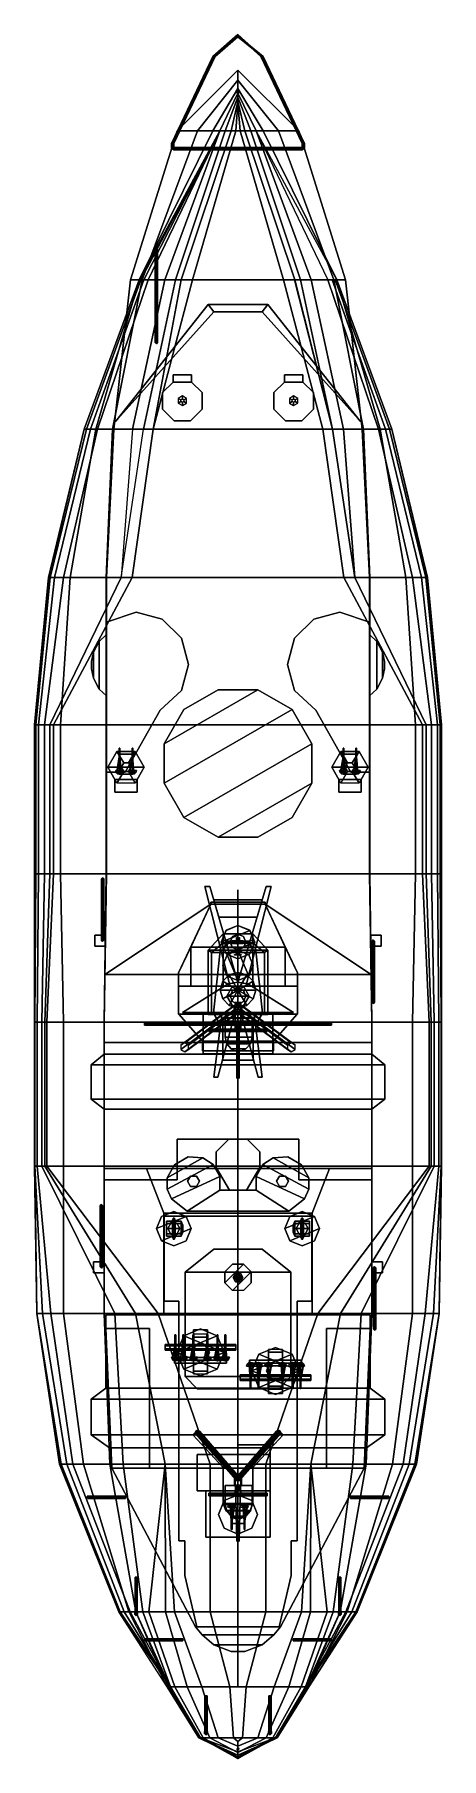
# Model space of a CAD drawing. Extents: x -14 to 14, y -57 to 59.
import ezdxf

# ---------------------------------------------------------------- set-up
doc = ezdxf.new("R2010")
doc.units = 0
doc.layers.get('0').update_dxf_attribs({"linetype": 'CONTINUOUS'})

msp = doc.modelspace()

# ---------------------------------------------------------------- linework, layer by layer
for points in [[(0, 59.14, 9.71), (0, 59.22, 9.63), (-1.7, 57.73, 8.48), (-1.62, 57.73, 8.56)], [(0, 59.22, 9.63), (0, 59.14, 9.55), (-1.62, 57.73, 8.4), (-1.7, 57.73, 8.48)], [(0, 59.22, 9.63), (0, 59.14, 9.71), (1.7, 57.73, 8.48), (1.62, 57.73, 8.4)], [(0, 59.14, 9.55), (0, 59.22, 9.63), (1.62, 57.73, 8.4), (1.54, 57.73, 8.48)], [(0, 59.14, 9.55), (0, 59.06, 9.63), (-1.54, 57.73, 8.48), (-1.62, 57.73, 8.4)], [(0, 59.06, 9.63), (0, 59.14, 9.71), (-1.62, 57.73, 8.56), (-1.54, 57.73, 8.48)], [(0, 59.06, 9.63), (0, 59.14, 9.55), (1.54, 57.73, 8.48), (1.62, 57.73, 8.56)], [(0, 59.14, 9.71), (0, 59.06, 9.63), (1.62, 57.73, 8.56), (1.7, 57.73, 8.48)], [(-1.62, 57.73, 8.56), (-1.7, 57.73, 8.48), (-4.47, 51.89, 4), (-4.39, 51.89, 4.08)], [(-1.7, 57.73, 8.48), (-1.62, 57.73, 8.4), (-4.39, 51.89, 3.92), (-4.47, 51.89, 4)], [(-1.62, 57.73, 8.4), (-1.54, 57.73, 8.48), (-4.31, 51.89, 4), (-4.39, 51.89, 3.92)], [(-1.54, 57.73, 8.48), (-1.62, 57.73, 8.56), (-4.39, 51.89, 4.08), (-4.31, 51.89, 4)], [(1.54, 57.73, 8.48), (1.62, 57.73, 8.4), (4.39, 51.89, 3.92), (4.31, 51.89, 4)], [(1.62, 57.73, 8.56), (1.54, 57.73, 8.48), (4.31, 51.89, 4), (4.39, 51.89, 4.08)], [(1.62, 57.73, 8.4), (1.7, 57.73, 8.48), (4.47, 51.89, 4), (4.39, 51.89, 3.92)], [(1.7, 57.73, 8.48), (1.62, 57.73, 8.56), (4.39, 51.89, 4.08), (4.47, 51.89, 4)], [(0, 56.81, 5.48), (0, 56.14, 2.59), (-2.73, 52.73, 2.59), (-4.09, 52.73, 5.29)], [(0, 56.81, 5.48), (0, 56.81, 5.48), (-4.09, 52.73, 5.29), (4.09, 52.73, 5.29)], [(0, 56.14, 2.59), (0, 55.58), (-1.7, 52.73), (-2.73, 52.73, 2.59)], [(4.09, 52.73, 5.29), (2.73, 52.73, 2.59), (0, 56.14, 2.59), (0, 56.81, 5.48)], [(2.73, 52.73, 2.59), (1.7, 52.73), (0, 55.58), (0, 56.14, 2.59)], [(0, 55.58), (0, 55.27, -1.51), (-1.21, 52.73, -1.51), (-1.7, 52.73)], [(0, 55.27, -1.51), (0, 54.99, -2.65), (-0.86, 52.73, -2.65), (-1.21, 52.73, -1.51)], [(0, 54.99, -2.65), (0, 54.72, -3.9), (-0.46, 52.73, -3.9), (-0.86, 52.73, -2.65)], [(0, 54.72, -3.9), (0, 54.6, -4.35), (-0.14, 52.73, -4.35), (-0.46, 52.73, -3.9)], [(0, 54.6, -4.35), (0, 54.6, -4.35), (0.14, 52.73, -4.35), (-0.14, 52.73, -4.35)], [(0, 55.39, 5.4), (-0.08, 55.31, 5.4), (-0.08, 55.31, 14.7), (0, 55.39, 14.7)], [(0.08, 55.31, 14.7), (0, 55.39, 14.7), (-0.08, 55.31, 14.7), (0, 55.23, 14.7)], [(-0.08, 55.31, 5.4), (0, 55.23, 5.4), (0, 55.23, 14.7), (-0.08, 55.31, 14.7)], [(1.7, 52.73), (1.21, 52.73, -1.51), (0, 55.27, -1.51), (0, 55.58)], [(0.08, 55.31, 5.4), (0, 55.39, 5.4), (0, 55.39, 14.7), (0.08, 55.31, 14.7)], [(0, 55.23, 5.4), (0.08, 55.31, 5.4), (0.08, 55.31, 14.7), (0, 55.23, 14.7)], [(1.21, 52.73, -1.51), (0.86, 52.73, -2.65), (0, 54.99, -2.65), (0, 55.27, -1.51)], [(0.86, 52.73, -2.65), (0.46, 52.73, -3.9), (0, 54.72, -3.9), (0, 54.99, -2.65)], [(0.46, 52.73, -3.9), (0.14, 52.73, -4.35), (0, 54.6, -4.35), (0, 54.72, -3.9)], [(4.09, 52.73, 5.29), (-4.09, 52.73, 5.29), (-7.22, 42.71, 4.82), (7.22, 42.71, 4.82)], [(-4.09, 52.73, 5.29), (-2.73, 52.73, 2.59), (-6.44, 42.71, 1.98), (-7.22, 42.71, 4.82)], [(-1.21, 52.73, -1.51), (-1.21, 52.73, -1.51), (-6.53, 42.71, -2.65), (-6.65, 42.71, -2.35)], [(-1.7, 52.73), (-1.21, 52.73, -1.51), (-6.65, 42.71, -2.35), (-6.64, 42.71)], [(-2.73, 52.73, 2.59), (-1.7, 52.73), (-6.64, 42.71), (-6.44, 42.71, 1.98)], [(-1.21, 52.73, -1.51), (-1.21, 52.73, -1.51), (-6.33, 42.71, -2.85), (-6.53, 42.71, -2.65)], [(-1.21, 52.73, -1.51), (-1.21, 52.73, -1.51), (-6.03, 42.71, -2.96), (-6.33, 42.71, -2.85)], [(-1.21, 52.73, -1.51), (-1.21, 52.73, -1.51), (-4.91, 42.71, -2.96), (-6.03, 42.71, -2.96)], [(-1.21, 52.73, -1.51), (-0.86, 52.73, -2.65), (-4.21, 42.71, -3.74), (-4.91, 42.71, -2.96)], [(-0.86, 52.73, -2.65), (-0.46, 52.73, -3.9), (-3.81, 42.71, -4.03), (-4.21, 42.71, -3.74)], [(-0.46, 52.73, -3.9), (-0.14, 52.73, -4.35), (-3.05, 42.71, -4.35), (-3.81, 42.71, -4.03)], [(-0.14, 52.73, -4.35), (0.14, 52.73, -4.35), (3.05, 42.71, -4.35), (-3.05, 42.71, -4.35)], [(3.81, 42.71, -4.03), (3.05, 42.71, -4.35), (0.14, 52.73, -4.35), (0.46, 52.73, -3.9)], [(4.21, 42.71, -3.74), (3.81, 42.71, -4.03), (0.46, 52.73, -3.9), (0.86, 52.73, -2.65)], [(4.91, 42.71, -2.96), (4.21, 42.71, -3.74), (0.86, 52.73, -2.65), (1.21, 52.73, -1.51)], [(6.03, 42.71, -2.96), (4.91, 42.71, -2.96), (1.21, 52.73, -1.51)], [(6.64, 42.71), (6.65, 42.71, -2.35), (1.21, 52.73, -1.51), (1.7, 52.73)], [(6.44, 42.71, 1.98), (6.64, 42.71), (1.7, 52.73), (2.73, 52.73, 2.59)], [(7.22, 42.71, 4.82), (6.44, 42.71, 1.98), (2.73, 52.73, 2.59), (4.09, 52.73, 5.29)], [(-4.39, 51.89, 4.08), (-4.47, 51.89, 4), (-4.47, 51.62, 3.69), (-4.39, 51.53, 3.77)], [(-4.47, 51.89, 4), (-4.39, 51.89, 3.92), (-4.39, 51.53, 3.61), (-4.47, 51.62, 3.69)], [(-4.39, 51.89, 3.92), (-4.31, 51.89, 4), (-4.31, 51.45, 3.69), (-4.39, 51.53, 3.61)], [(-4.31, 51.89, 4), (-4.39, 51.89, 4.08), (-4.39, 51.53, 3.77), (-4.31, 51.45, 3.69)], [(-4.39, 51.53, 3.66), (-4.31, 51.61, 3.74), (4.31, 51.61, 3.74), (4.39, 51.53, 3.66)], [(-4.31, 51.61, 3.74), (-4.39, 51.53, 3.82), (4.39, 51.53, 3.82), (4.31, 51.61, 3.74)], [(-4.31, 51.45, 3.74), (-4.39, 51.53, 3.66), (4.39, 51.53, 3.66), (4.31, 51.45, 3.74)], [(-4.39, 51.53, 3.82), (-4.31, 51.45, 3.74), (4.31, 51.45, 3.74), (4.39, 51.53, 3.82)], [(4.31, 51.89, 4), (4.39, 51.89, 3.92), (4.39, 51.53, 3.61), (4.31, 51.45, 3.69)], [(4.39, 51.89, 4.08), (4.31, 51.89, 4), (4.31, 51.45, 3.69), (4.39, 51.53, 3.77)], [(4.39, 51.89, 3.92), (4.47, 51.89, 4), (4.47, 51.61, 3.69), (4.39, 51.53, 3.61)], [(4.47, 51.89, 4), (4.39, 51.89, 4.08), (4.39, 51.53, 3.77), (4.47, 51.61, 3.69)], [(-5.48, 44.82, 5.35), (-5.56, 44.74, 5.35), (-5.56, 38.49, 9.5), (-5.48, 38.57, 9.5)], [(-5.4, 44.74, 8.94), (-5.48, 44.82, 8.94), (-5.56, 44.74, 8.94), (-5.48, 44.66, 8.94)], [(-5.48, 44.82, 4.91), (-5.56, 44.74, 4.91), (-5.56, 44.74, 8.94), (-5.48, 44.82, 8.94)], [(-5.56, 44.74, 5.35), (-5.48, 44.66, 5.35), (-5.48, 38.41, 9.5), (-5.56, 38.49, 9.5)], [(-5.56, 44.74, 4.91), (-5.48, 44.66, 4.91), (-5.48, 44.66, 8.94), (-5.56, 44.74, 8.94)], [(-5.4, 44.74, 5.35), (-5.48, 44.82, 5.35), (-5.48, 38.57, 9.5), (-5.4, 38.49, 9.5)], [(-5.4, 44.74, 4.91), (-5.48, 44.82, 4.91), (-5.48, 44.82, 8.94), (-5.4, 44.74, 8.94)], [(-5.48, 44.66, 5.35), (-5.4, 44.74, 5.35), (-5.4, 38.49, 9.5), (-5.48, 38.41, 9.5)], [(-5.48, 44.66, 4.91), (-5.4, 44.74, 4.91), (-5.4, 44.74, 8.94), (-5.48, 44.66, 8.94)], [(-5.48, 38.62, 9.47), (-5.48, 38.57, 9.5), (-5.48, 44.66, 8.72), (-5.48, 44.66, 8.67)], [(-5.48, 44.66, 8.67), (-5.48, 44.66, 8.72), (-5.48, 38.57, 9.5), (-5.48, 38.62, 9.47)], [(-6.64, 42.71), (-6.65, 42.71, -2.35), (-10.33, 32.66, -2.54), (-10.33, 32.66)], [(-6.65, 42.71, -2.35), (-6.53, 42.71, -2.65), (-10.18, 32.66, -2.99), (-10.33, 32.66, -2.54)], [(-6.64, 42.71), (-6.64, 42.71), (-10.33, 32.66), (-9.55, 32.66)], [(-6.53, 42.71, -2.65), (-6.33, 42.71, -2.85), (-9.9, 32.66, -3.3), (-10.18, 32.66, -2.99)], [(-6.33, 42.71, -2.85), (-6.03, 42.71, -2.96), (-9.43, 32.66, -3.52), (-9.9, 32.66, -3.3)], [(-6.44, 42.71, 1.98), (-6.64, 42.71), (-9.55, 32.66), (-8.43, 32.66, 1.98)], [(-6.03, 42.71, -2.96), (-4.91, 42.71, -2.96), (-7.08, 32.66, -3.52), (-9.43, 32.66, -3.52)], [(-7.22, 42.71, 4.82), (-6.44, 42.71, 1.98), (-8.43, 32.66, 1.98), (-8.35, 32.66, 4.52)], [(7.22, 42.71, 4.82), (-7.22, 42.71, 4.82), (-8.35, 32.66, 4.52), (8.35, 32.66, 4.52)], [(-4.91, 42.71, -2.96), (-4.21, 42.71, -3.74), (-6.35, 32.66, -4.09), (-7.08, 32.66, -3.52)], [(-4.21, 42.71, -3.74), (-3.81, 42.71, -4.03), (-5.71, 32.66, -4.35), (-6.35, 32.66, -4.09)], [(-3.05, 42.71, -4.35), (3.05, 42.71, -4.35), (5.71, 32.66, -4.35), (-5.71, 32.66, -4.35)], [(-3.81, 42.71, -4.03), (-3.06, 42.71, -4.35), (-5.71, 32.66, -4.35)], [(6.35, 32.66, -4.09), (5.71, 32.66, -4.35), (3.05, 42.71, -4.35), (3.81, 42.71, -4.03)], [(6.35, 32.66, -4.09), (6.35, 32.66, -4.09), (3.8, 42.71, -4.03), (4.21, 42.71, -3.74)], [(7.08, 32.66, -3.52), (6.35, 32.66, -4.09), (4.21, 42.71, -3.74), (4.91, 42.71, -2.96)], [(9.43, 32.66, -3.52), (7.08, 32.66, -3.52), (4.91, 42.71, -2.96), (6.03, 42.71, -2.96)], [(9.9, 32.66, -3.3), (9.43, 32.66, -3.52), (6.03, 42.71, -2.96), (6.33, 42.71, -2.85)], [(10.18, 32.66, -2.99), (9.9, 32.66, -3.3), (6.33, 42.71, -2.85), (6.53, 42.71, -2.65)], [(8.35, 32.66, 4.52), (8.43, 32.66, 1.98), (6.44, 42.71, 1.98), (7.22, 42.71, 4.82)], [(8.43, 32.66, 1.98), (9.55, 32.66), (6.64, 42.71), (6.44, 42.71, 1.98)], [(10.33, 32.66, -2.54), (10.18, 32.66, -2.99), (6.53, 42.71, -2.65), (6.65, 42.71, -2.35)], [(10.33, 32.66), (10.33, 32.66, -2.54), (6.65, 42.71, -2.35), (6.64, 42.71)], [(9.55, 32.66), (10.33, 32.66), (6.64, 42.71)], [(-1.62, 40.55, 4.75), (-2, 41.05, 5.93), (-8.21, 33.2, 4.8), (-8.3, 33.1, 4.53)], [(-8.3, 33.1, 4.53), (-8.21, 33.2, 4.8), (-2, 41.05, 5.93), (-1.62, 40.55, 4.75)], [(-1.62, 40.55, 4.75), (-2, 41.05, 5.93), (2, 41.05, 5.93), (1.62, 40.55, 4.75)], [(1.62, 40.55, 4.75), (2, 41.05, 5.93), (-2, 41.05, 5.93), (-1.62, 40.55, 4.75)], [(8.3, 33.1, 4.53), (8.21, 33.2, 4.8), (2, 41.05, 5.93), (1.62, 40.55, 4.75)], [(1.62, 40.55, 4.75), (2, 41.05, 5.93), (8.21, 33.2, 4.8), (8.3, 33.1, 4.53)], [(-5.4, 38.49, 9.5), (-5.48, 38.57, 9.5), (-5.56, 38.49, 9.5), (-5.48, 38.41, 9.5)], [(-3.12, 35.83, 5.71), (-3.12, 36.32, 5.71), (-4.36, 36.32, 5.71), (-4.36, 35.83, 5.71)], [(-3.12, 36.32, 5.71), (-3.12, 36.32, 4.61), (-4.36, 36.32, 4.61), (-4.36, 36.32, 5.71)], [(-4.36, 36.32, 5.71), (-4.36, 36.32, 4.61), (-4.36, 35.83, 4.61), (-4.36, 35.83, 5.71)], [(-3.12, 35.83, 4.61), (-3.12, 36.32, 4.61), (-3.12, 36.32, 5.71), (-3.12, 35.83, 5.71)], [(4.36, 36.32, 5.71), (4.36, 36.32, 4.61), (3.12, 36.32, 4.61), (3.12, 36.32, 5.71)], [(4.36, 35.83, 5.71), (4.36, 36.32, 5.71), (3.12, 36.32, 5.71), (3.12, 35.83, 5.71)], [(3.12, 36.32, 5.71), (3.12, 36.32, 4.61), (3.12, 35.83, 4.61), (3.12, 35.83, 5.71)], [(4.36, 35.83, 4.61), (4.36, 36.32, 4.61), (4.36, 36.32, 5.71), (4.36, 35.83, 5.71)], [(-4.36, 35.83, 5.71), (-5.08, 35.12, 5.71), (-5.08, 35.12, 4.61), (-4.36, 35.83, 4.61)], [(-5.08, 35.12, 5.71), (-4.36, 35.83, 5.71), (-4.36, 35.83, 4.61), (-5.08, 35.12, 4.61)], [(-5.08, 35.12, 5.71), (-5.08, 34.01, 5.71), (-5.08, 34.01, 4.56), (-5.08, 35.12, 4.61)], [(-5.08, 34.01, 5.71), (-5.08, 35.12, 5.71), (-5.08, 35.12, 4.61), (-5.08, 34.01, 4.56)], [(-4.36, 35.83, 5.71), (-4.36, 35.83, 4.61), (-3.12, 35.83, 4.61), (-3.12, 35.83, 5.71)], [(-3.83, 34.63, 5.84), (-3.73, 34.69, 5.84), (-3.73, 34.89, 4.56), (-4.01, 34.73, 4.56)], [(-3.73, 34.69, 5.84), (-3.63, 34.63, 5.84), (-3.45, 34.73, 4.56), (-3.73, 34.89, 4.56)], [(-2.4, 35.12, 5.71), (-3.12, 35.83, 5.71), (-3.12, 35.83, 4.61), (-2.4, 35.12, 4.61)], [(-3.12, 35.83, 5.71), (-2.4, 35.12, 5.71), (-2.4, 35.12, 4.61), (-3.12, 35.83, 4.61)], [(-2.4, 34.01, 5.71), (-2.4, 35.12, 5.71), (-2.4, 35.12, 4.61), (-2.4, 34.01, 4.56)], [(-2.4, 35.12, 5.71), (-2.4, 34.01, 5.71), (-2.4, 34.01, 4.56), (-2.4, 35.12, 4.61)], [(3.12, 35.83, 5.71), (2.4, 35.12, 5.71), (2.4, 35.12, 4.61), (3.12, 35.83, 4.61)], [(2.4, 35.12, 5.71), (3.12, 35.83, 5.71), (3.12, 35.83, 4.61), (2.4, 35.12, 4.61)], [(2.4, 34.01, 5.71), (2.4, 35.12, 5.71), (2.4, 35.12, 4.61), (2.4, 34.01, 4.56)], [(2.4, 35.12, 5.71), (2.4, 34.01, 5.71), (2.4, 34.01, 4.56), (2.4, 35.12, 4.61)], [(3.12, 35.83, 5.71), (3.12, 35.83, 4.61), (4.36, 35.83, 4.61), (4.36, 35.83, 5.71)], [(3.63, 34.63, 5.84), (3.73, 34.69, 5.84), (3.73, 34.89, 4.56), (3.45, 34.73, 4.56)], [(3.73, 34.69, 5.84), (3.83, 34.63, 5.84), (4.01, 34.73, 4.56), (3.73, 34.89, 4.56)], [(4.36, 35.83, 5.71), (5.08, 35.12, 5.71), (5.08, 35.12, 4.61), (4.36, 35.83, 4.61)], [(5.08, 35.12, 5.71), (4.36, 35.83, 5.71), (4.36, 35.83, 4.61), (5.08, 35.12, 4.61)], [(5.08, 35.12, 5.71), (5.08, 34.01, 5.71), (5.08, 34.01, 4.56), (5.08, 35.12, 4.61)], [(5.08, 34.01, 5.71), (5.08, 35.12, 5.71), (5.08, 35.12, 4.61), (5.08, 34.01, 4.56)], [(-5.08, 34.01, 5.71), (-4.29, 33.22, 5.71), (-4.29, 33.22, 4.53), (-5.08, 34.01, 4.56)], [(-4.29, 33.22, 5.71), (-5.08, 34.01, 5.71), (-5.08, 34.01, 4.56), (-4.29, 33.22, 4.53)], [(-3.83, 34.51, 5.84), (-3.83, 34.63, 5.84), (-4.01, 34.73, 4.56), (-4.01, 34.41, 4.56)], [(-3.73, 34.45, 5.84), (-3.83, 34.51, 5.84), (-4.01, 34.41, 4.56), (-3.73, 34.25, 4.56)], [(-3.63, 34.51, 5.84), (-3.73, 34.45, 5.84), (-3.73, 34.25, 4.56), (-3.45, 34.41, 4.56)], [(-3.63, 34.63, 5.84), (-3.63, 34.51, 5.84), (-3.45, 34.41, 4.56), (-3.45, 34.73, 4.56)], [(-3.19, 33.22, 5.71), (-2.4, 34.01, 5.71), (-2.4, 34.01, 4.56), (-3.19, 33.22, 4.53)], [(-2.4, 34.01, 5.71), (-3.19, 33.22, 5.71), (-3.19, 33.22, 4.53), (-2.4, 34.01, 4.56)], [(3.19, 33.22, 5.71), (2.4, 34.01, 5.71), (2.4, 34.01, 4.56), (3.19, 33.22, 4.53)], [(2.4, 34.01, 5.71), (3.19, 33.22, 5.71), (3.19, 33.22, 4.53), (2.4, 34.01, 4.56)], [(3.63, 34.51, 5.84), (3.63, 34.63, 5.84), (3.45, 34.73, 4.56), (3.45, 34.41, 4.56)], [(3.73, 34.45, 5.84), (3.63, 34.51, 5.84), (3.45, 34.41, 4.56), (3.73, 34.25, 4.56)], [(3.83, 34.51, 5.84), (3.73, 34.45, 5.84), (3.73, 34.25, 4.56), (4.01, 34.41, 4.56)], [(3.83, 34.63, 5.84), (3.83, 34.51, 5.84), (4.01, 34.41, 4.56), (4.01, 34.73, 4.56)], [(5.08, 34.01, 5.71), (4.29, 33.22, 5.71), (4.29, 33.22, 4.53), (5.08, 34.01, 4.56)], [(4.29, 33.22, 5.71), (5.08, 34.01, 5.71), (5.08, 34.01, 4.56), (4.29, 33.22, 4.53)], [(-10.33, 32.66), (-10.33, 32.66, -2.54), (-12.71, 22.68, -2.81), (-12.74, 22.68)], [(-9.55, 32.66), (-10.33, 32.66), (-12.74, 22.68), (-11.27, 22.68)], [(-10.33, 32.66, -2.54), (-10.18, 32.66, -2.99), (-12.62, 22.68, -3.32), (-12.71, 22.68, -2.81)], [(-10.18, 32.66, -2.99), (-9.9, 32.66, -3.3), (-12.32, 22.68, -3.69), (-12.62, 22.68, -3.32)], [(-9.9, 32.66, -3.3), (-9.43, 32.66, -3.52), (-11.72, 22.68, -3.98), (-12.32, 22.68, -3.69)], [(-9.43, 32.66, -3.52), (-7.08, 32.66, -3.52), (-7.85, 22.68, -3.98), (-11.72, 22.68, -3.98)], [(-8.43, 32.66, 1.98), (-9.55, 32.66), (-11.27, 22.68), (-8.86, 22.68, 1.98)], [(-8.35, 32.66, 4.52), (-8.43, 32.66, 1.98), (-8.86, 22.68, 1.98), (-8.84, 22.68, 4.2)], [(8.35, 32.66, 4.52), (-8.35, 32.66, 4.52), (-8.84, 22.68, 4.2), (8.84, 22.68, 4.2)], [(-6.35, 32.66, -4.09), (-5.71, 32.66, -4.35), (-7.12, 22.68, -4.35), (-7.85, 22.68, -3.98)], [(-5.71, 32.66, -4.35), (5.71, 32.66, -4.35), (7.12, 22.68, -4.35), (-7.12, 22.68, -4.35)], [(-4.29, 33.22, 5.71), (-3.19, 33.22, 5.71), (-3.19, 33.22, 4.53), (-4.29, 33.22, 4.53)], [(-3.19, 33.22, 5.71), (-4.29, 33.22, 5.71), (-4.29, 33.22, 4.53), (-3.19, 33.22, 4.53)], [(4.29, 33.22, 5.71), (3.19, 33.22, 5.71), (3.19, 33.22, 4.53), (4.29, 33.22, 4.53)], [(3.19, 33.22, 5.71), (4.29, 33.22, 5.71), (4.29, 33.22, 4.53), (3.19, 33.22, 4.53)], [(7.85, 22.68, -3.98), (7.12, 22.68, -4.35), (5.71, 32.66, -4.35), (6.35, 32.66, -4.09)], [(7.85, 22.68, -3.98), (7.85, 22.68, -3.98), (6.35, 32.66, -4.09), (7.08, 32.66, -3.52)], [(11.72, 22.68, -3.98), (7.85, 22.68, -3.98), (7.08, 32.66, -3.52), (9.43, 32.66, -3.52)], [(8.84, 22.68, 4.2), (8.86, 22.68, 1.98), (8.43, 32.66, 1.98), (8.35, 32.66, 4.52)], [(8.86, 22.68, 1.98), (11.27, 22.68), (9.55, 32.66), (8.43, 32.66, 1.98)], [(12.32, 22.68, -3.69), (11.72, 22.68, -3.98), (9.43, 32.66, -3.52), (9.9, 32.66, -3.3)], [(11.27, 22.68), (12.74, 22.68), (10.33, 32.66), (9.55, 32.66)], [(12.62, 22.68, -3.32), (12.32, 22.68, -3.69), (9.9, 32.66, -3.3), (10.18, 32.66, -2.99)], [(12.71, 22.68, -2.81), (12.62, 22.68, -3.32), (10.18, 32.66, -2.99), (10.33, 32.66, -2.54)], [(12.74, 22.68), (12.71, 22.68, -2.81), (10.33, 32.66, -2.54), (10.33, 32.66)], [(-12.74, 22.68), (-12.71, 22.68, -2.81), (-13.66, 12.76, -3.06), (-13.67, 12.76)], [(-11.27, 22.68), (-12.74, 22.68), (-13.67, 12.76), (-11.92, 12.76)], [(-12.71, 22.68, -2.81), (-12.62, 22.68, -3.32), (-13.59, 12.76, -3.53), (-13.66, 12.76, -3.06)], [(-12.62, 22.68, -3.32), (-12.32, 22.68, -3.69), (-13.41, 12.76, -3.88), (-13.59, 12.76, -3.53)], [(-12.32, 22.68, -3.69), (-11.72, 22.68, -3.98), (-13, 12.76, -4.19), (-13.41, 12.76, -3.88)], [(-11.72, 22.68, -3.98), (-7.85, 22.68, -3.98), (-12.65, 12.76, -4.3), (-13, 12.76, -4.19)], [(-7.85, 22.68, -3.98), (-7.12, 22.68, -4.35), (-12.39, 12.76, -4.35), (-12.65, 12.76, -4.3)], [(-7.12, 22.68, -4.35), (7.12, 22.68, -4.35), (12.39, 12.76, -4.35), (-12.39, 12.76, -4.35)], [(-8.86, 22.68, 1.98), (-11.27, 22.68), (-11.92, 12.76), (-8.86, 12.76, 1.98)], [(-8.84, 22.68, 4.2), (-8.86, 22.68, 1.98), (-8.86, 12.76, 1.98), (-8.84, 12.76, 3.99)], [(8.84, 22.68, 4.2), (-8.84, 22.68, 4.2), (-8.84, 12.76, 3.99), (8.84, 12.76, 3.99)], [(12.65, 12.76, -4.3), (12.39, 12.76, -4.35), (7.12, 22.68, -4.35), (7.85, 22.68, -3.98)], [(13, 12.76, -4.19), (12.65, 12.76, -4.3), (7.85, 22.68, -3.98), (11.72, 22.68, -3.98)], [(8.84, 12.76, 3.99), (8.86, 12.76, 1.98), (8.86, 22.68, 1.98), (8.84, 22.68, 4.2)], [(8.86, 12.76, 1.98), (11.92, 12.76), (11.27, 22.68), (8.86, 22.68, 1.98)], [(11.92, 12.76), (13.67, 12.76), (12.74, 22.68), (11.27, 22.68)], [(13.41, 12.76, -3.88), (13, 12.76, -4.19), (11.72, 22.68, -3.98), (12.32, 22.68, -3.69)], [(13.59, 12.76, -3.53), (13.41, 12.76, -3.88), (12.32, 22.68, -3.69), (12.62, 22.68, -3.32)], [(13.66, 12.76, -3.06), (13.59, 12.76, -3.53), (12.62, 22.68, -3.32), (12.71, 22.68, -2.81)], [(13.67, 12.76), (13.66, 12.76, -3.06), (12.71, 22.68, -2.81), (12.74, 22.68)], [(-6.85, 20.34, 5.16), (-8.84, 19.67, 5.16), (-8.84, 19.67, 4.13), (-6.85, 20.34, 4.15)], [(-8.84, 19.67, 5.16), (-6.85, 20.34, 5.16), (-6.85, 20.34, 4.15), (-8.84, 19.67, 4.13)], [(-6.85, 20.34, 5.16), (-5.09, 19.87, 5.16), (-5.09, 19.87, 4.14), (-6.85, 20.34, 4.15)], [(-5.09, 19.87, 5.16), (-6.85, 20.34, 5.16), (-6.85, 20.34, 4.15), (-5.09, 19.87, 4.14)], [(-3.8, 18.58, 5.16), (-5.09, 19.87, 5.16), (-5.09, 19.87, 4.14), (-3.8, 18.58, 4.11)], [(-5.09, 19.87, 5.16), (-3.8, 18.58, 5.16), (-3.8, 18.58, 4.11), (-5.09, 19.87, 4.14)], [(3.8, 18.58, 5.16), (5.09, 19.87, 5.16), (5.09, 19.87, 4.14), (3.8, 18.58, 4.11)], [(5.09, 19.87, 5.16), (3.8, 18.58, 5.16), (3.8, 18.58, 4.11), (5.09, 19.87, 4.14)], [(5.09, 19.87, 5.16), (6.85, 20.34, 5.16), (6.85, 20.34, 4.15), (5.09, 19.87, 4.14)], [(6.85, 20.34, 5.16), (5.09, 19.87, 5.16), (5.09, 19.87, 4.14), (6.85, 20.34, 4.15)], [(6.85, 20.34, 5.16), (8.84, 19.67, 5.16), (8.84, 19.67, 4.13), (6.85, 20.34, 4.15)], [(8.84, 19.67, 5.16), (6.85, 20.34, 5.16), (6.85, 20.34, 4.15), (8.84, 19.67, 4.13)], [(-8.84, 18.83, 4.03), (-9.33, 18.37, 4.03), (-9.33, 15.17, 4.03), (-8.84, 14.71, 4.03)], [(-8.84, 18.83), (-9.33, 18.37), (-9.33, 18.37, 5.16), (-8.84, 18.83, 5.16)], [(-8.84, 18.83, 5.16), (-9.33, 18.37, 5.16), (-9.33, 18.37), (-8.84, 18.83)], [(-8.84, 18.83, 5.16), (-8.84, 19.67, 5.16), (-8.84, 19.67, 4.14), (-8.84, 18.83, 4.12)], [(-8.84, 19.67, 5.16), (-8.84, 18.83, 5.16), (-8.84, 18.83, 4.12), (-8.84, 19.67, 4.14)], [(-3.33, 16.82, 5.16), (-3.8, 18.58, 5.16), (-3.8, 18.58, 4.11), (-3.33, 16.82, 4.07)], [(-3.8, 18.58, 5.16), (-3.33, 16.82, 5.16), (-3.33, 16.82, 4.07), (-3.8, 18.58, 4.11)], [(3.33, 16.82, 5.16), (3.8, 18.58, 5.16), (3.8, 18.58, 4.11), (3.33, 16.82, 4.07)], [(3.8, 18.58, 5.16), (3.33, 16.82, 5.16), (3.33, 16.82, 4.07), (3.8, 18.58, 4.11)], [(8.84, 19.67, 5.16), (8.84, 18.83, 5.16), (8.84, 18.83, 4.12), (8.84, 19.67, 4.14)], [(8.84, 18.83, 5.16), (8.84, 19.67, 5.16), (8.84, 19.67, 4.14), (8.84, 18.83, 4.12)], [(8.84, 14.71, 4.03), (9.33, 15.17, 4.03), (9.33, 18.37, 4.03), (8.84, 18.83, 4.03)], [(8.84, 18.83, 5.16), (9.33, 18.37, 5.16), (9.33, 18.37), (8.84, 18.83)], [(8.84, 18.83), (9.33, 18.37), (9.33, 18.37, 5.16), (8.84, 18.83, 5.16)], [(-9.7, 17.65), (-9.84, 17.01), (-9.84, 17.01, 5.16), (-9.7, 17.65, 5.16)], [(-9.7, 17.65, 5.16), (-9.84, 17.01, 5.16), (-9.84, 17.01), (-9.7, 17.65)], [(-9.7, 17.65, 4.03), (-9.84, 17.01, 4.03), (-9.84, 16.53, 4.03), (-9.7, 15.89, 4.03)], [(-9.33, 18.37, 5.16), (-9.7, 17.65, 5.16), (-9.7, 17.65), (-9.33, 18.37)], [(-9.33, 18.37), (-9.7, 17.65), (-9.7, 17.65, 5.16), (-9.33, 18.37, 5.16)], [(-9.33, 18.37, 4.03), (-9.7, 17.65, 4.03), (-9.7, 15.89, 4.03), (-9.33, 15.17, 4.03)], [(9.33, 18.37), (9.7, 17.65), (9.7, 17.65, 5.16), (9.33, 18.37, 5.16)], [(9.33, 18.37, 5.16), (9.7, 17.65, 5.16), (9.7, 17.65), (9.33, 18.37)], [(9.33, 15.17, 4.03), (9.7, 15.89, 4.03), (9.7, 17.65, 4.03), (9.33, 18.37, 4.03)], [(9.7, 17.65, 5.16), (9.84, 17.01, 5.16), (9.84, 17.01), (9.7, 17.65)], [(9.7, 17.65), (9.84, 17.01), (9.84, 17.01, 5.16), (9.7, 17.65, 5.16)], [(9.7, 15.89, 4.03), (9.84, 16.53, 4.03), (9.84, 17.01, 4.03), (9.7, 17.65, 4.03)], [(-9.84, 17.01), (-9.84, 16.53), (-9.84, 16.53, 5.16), (-9.84, 17.01, 5.16)], [(-9.84, 17.01, 5.16), (-9.84, 16.53, 5.16), (-9.84, 16.53), (-9.84, 17.01)], [(-9.7, 15.89, 5.16), (-9.84, 16.53, 5.16), (-9.84, 16.53), (-9.7, 15.89)], [(-9.7, 15.89), (-9.84, 16.53), (-9.84, 16.53, 5.16), (-9.7, 15.89, 5.16)], [(-3.8, 15.06, 5.16), (-3.33, 16.82, 5.16), (-3.33, 16.82, 4.07), (-3.8, 15.06, 4.03)], [(-3.33, 16.82, 5.16), (-3.8, 15.06, 5.16), (-3.8, 15.06, 4.03), (-3.33, 16.82, 4.07)], [(3.8, 15.06, 5.16), (3.33, 16.82, 5.16), (3.33, 16.82, 4.07), (3.8, 15.06, 4.03)], [(3.33, 16.82, 5.16), (3.8, 15.06, 5.16), (3.8, 15.06, 4.03), (3.33, 16.82, 4.07)], [(9.7, 15.89, 5.16), (9.84, 16.53, 5.16), (9.84, 16.53), (9.7, 15.89)], [(9.7, 15.89), (9.84, 16.53), (9.84, 16.53, 5.16), (9.7, 15.89, 5.16)], [(9.84, 16.53), (9.84, 17.01), (9.84, 17.01, 5.16), (9.84, 16.53, 5.16)], [(9.84, 16.53, 5.16), (9.84, 17.01, 5.16), (9.84, 17.01), (9.84, 16.53)], [(-9.33, 15.17), (-9.7, 15.89), (-9.7, 15.89, 5.16), (-9.33, 15.17, 5.16)], [(-9.33, 15.17, 5.16), (-9.7, 15.89, 5.16), (-9.7, 15.89), (-9.33, 15.17)], [(-8.84, 14.71, 5.16), (-9.33, 15.17, 5.16), (-9.33, 15.17), (-8.84, 14.71)], [(-8.84, 14.71), (-9.33, 15.17), (-9.33, 15.17, 5.16), (-8.84, 14.71, 5.16)], [(-4.96, 11.49, 9.04), (1.33, 15.12, 9.04), (-1.33, 15.12, 9.04), (-3.63, 13.79, 9.04)], [(-4.96, 8.83, 9.04), (3.63, 13.79, 9.04), (1.33, 15.12, 9.04), (-4.96, 11.49, 9.04)], [(-1.33, 15.12, 3.99), (-3.63, 13.79, 3.99), (-3.63, 13.79, 9.04), (-1.33, 15.12, 9.04)], [(1.33, 15.12, 3.99), (-1.33, 15.12, 3.99), (-1.33, 15.12, 9.04), (1.33, 15.12, 9.04)], [(3.63, 13.79, 3.99), (1.33, 15.12, 3.99), (1.33, 15.12, 9.04), (3.63, 13.79, 9.04)], [(8.84, 14.71, 5.16), (9.33, 15.17, 5.16), (9.33, 15.17), (8.84, 14.71)], [(8.84, 14.71), (9.33, 15.17), (9.33, 15.17, 5.16), (8.84, 14.71, 5.16)], [(9.33, 15.17, 5.16), (9.7, 15.89, 5.16), (9.7, 15.89), (9.33, 15.17)], [(9.33, 15.17), (9.7, 15.89), (9.7, 15.89, 5.16), (9.33, 15.17, 5.16)], [(-8.84, 14.71, 5.16), (-8.84, 9.58, 5), (-8.84, 9.58, 4), (-8.84, 14.71, 4.03)], [(-8.84, 14.71, 4.03), (-8.84, 9.58, 4), (-8.84, 9.58, 5), (-8.84, 14.71, 5.16)], [(-5.24, 13.74, 5), (-3.8, 15.06, 5.16), (-3.8, 15.06, 4.03), (-5.24, 13.74, 4)], [(-3.8, 15.06, 5.16), (-5.24, 13.74, 5), (-5.24, 13.74, 4), (-3.8, 15.06, 4.03)], [(5.24, 13.74, 5), (3.8, 15.06, 5.16), (3.8, 15.06, 4.03), (5.24, 13.74, 4)], [(3.8, 15.06, 5.16), (5.24, 13.74, 5), (5.24, 13.74, 4), (3.8, 15.06, 4.03)], [(8.84, 14.71, 5.16), (8.84, 9.58, 5), (8.84, 9.58, 4), (8.84, 14.71, 4.03)], [(8.84, 14.71, 4.03), (8.84, 9.58, 4), (8.84, 9.58, 5), (8.84, 14.71, 5.16)], [(-7.57, 9.58, 5), (-5.24, 13.74, 5), (-5.24, 13.74, 4), (-7.57, 9.58, 3.99)], [(-7.57, 9.58, 3.99), (-5.24, 13.74, 4), (-5.24, 13.74, 5), (-7.57, 9.58, 5)], [(-3.63, 6.53, 9.04), (4.96, 11.49, 9.04), (3.63, 13.79, 9.04), (-4.96, 8.83, 9.04)], [(-3.63, 13.79, 3.99), (-4.96, 11.49, 3.99), (-4.96, 11.49, 9.04), (-3.63, 13.79, 9.04)], [(4.96, 11.49, 3.99), (3.63, 13.79, 3.99), (3.63, 13.79, 9.04), (4.96, 11.49, 9.04)], [(7.57, 9.58, 5), (5.24, 13.74, 5), (5.24, 13.74, 4), (7.57, 9.58, 3.99)], [(7.57, 9.58, 3.99), (5.24, 13.74, 4), (5.24, 13.74, 5), (7.57, 9.58, 5)], [(-13.67, 12.76), (-13.66, 12.76, -3.06), (-13.66, 2.72, -3.06), (-13.67, 2.72)], [(-11.92, 12.76), (-13.67, 12.76), (-13.67, 2.72), (-11.92, 2.72)], [(-13.66, 12.76, -3.06), (-13.59, 12.76, -3.53), (-13.59, 2.72, -3.53), (-13.66, 2.72, -3.06)], [(-13.59, 12.76, -3.53), (-13.41, 12.76, -3.88), (-13.41, 2.72, -3.88), (-13.59, 2.72, -3.53)], [(-13.41, 12.76, -3.88), (-13, 12.76, -4.19), (-13, 2.72, -4.19), (-13.41, 2.72, -3.88)], [(-13, 12.76, -4.19), (-12.65, 12.76, -4.3), (-12.65, 2.72, -4.3), (-13, 2.72, -4.19)], [(-12.65, 12.76, -4.3), (-12.39, 12.76, -4.35), (-12.39, 2.72, -4.35), (-12.65, 2.72, -4.3)], [(-12.39, 12.76, -4.35), (12.39, 12.76, -4.35), (12.39, 2.72, -4.35), (-12.39, 2.72, -4.35)], [(-8.86, 12.76, 1.98), (-11.92, 12.76), (-11.92, 2.72), (-8.86, 2.72, 1.98)], [(-8.84, 12.76, 3.99), (-8.86, 12.76, 1.98), (-8.86, 2.72, 1.98), (-8.84, 2.72, 3.99)], [(8.84, 12.76, 3.99), (-8.84, 12.76, 3.99), (-8.84, 2.72, 3.99), (8.84, 2.72, 3.99)], [(8.84, 2.72, 3.99), (8.86, 2.72, 1.98), (8.86, 12.76, 1.98), (8.84, 12.76, 3.99)], [(8.86, 2.72, 1.98), (11.92, 2.72), (11.92, 12.76), (8.86, 12.76, 1.98)], [(11.92, 2.72), (13.67, 2.72), (13.67, 12.76), (11.92, 12.76)], [(12.65, 2.72, -4.3), (12.39, 2.72, -4.35), (12.39, 12.76, -4.35), (12.65, 12.76, -4.3)], [(13, 2.72, -4.19), (12.65, 2.72, -4.3), (12.65, 12.76, -4.3), (13, 12.76, -4.19)], [(13.41, 2.72, -3.88), (13, 2.72, -4.19), (13, 12.76, -4.19), (13.41, 12.76, -3.88)], [(13.59, 2.72, -3.53), (13.41, 2.72, -3.88), (13.41, 12.76, -3.88), (13.59, 12.76, -3.53)], [(13.66, 2.72, -3.06), (13.59, 2.72, -3.53), (13.59, 12.76, -3.53), (13.66, 12.76, -3.06)], [(13.67, 2.72), (13.66, 2.72, -3.06), (13.66, 12.76, -3.06), (13.67, 12.76)], [(-6.91, 10.96, 6.48), (-8.13, 10.96, 6.48), (-8.74, 9.9, 6.48), (-6.3, 9.9, 6.48)], [(-7.68, 10.19, 6.24), (-7.85, 9.9, 6.24), (-8.74, 9.9, 6.48), (-8.13, 10.96, 6.48)], [(-8.13, 10.96, 6.48), (-8.74, 9.9, 6.48), (-8.74, 9.9, 7.79), (-8.13, 10.96, 7.79)], [(-8.74, 9.9, 6.48), (-8.13, 10.96, 6.48), (-8.13, 10.96, 7.79), (-8.74, 9.9, 7.79)], [(-8.14, 9.56, 8.21), (-8.15, 9.59, 8.21), (-7.98, 10.61, 8.21), (-7.98, 10.57, 8.21)], [(-7.98, 10.57, 8.21), (-7.98, 10.61, 8.21), (-8.15, 9.59, 8.21), (-8.14, 9.56, 8.21)], [(-7.36, 10.19, 6.24), (-7.68, 10.19, 6.24), (-8.13, 10.96, 6.48), (-6.91, 10.96, 6.48)], [(-6.91, 10.96, 6.48), (-8.13, 10.96, 6.48), (-8.13, 10.96, 7.79), (-6.91, 10.96, 7.79)], [(-8.13, 10.96, 6.48), (-6.91, 10.96, 6.48), (-6.91, 10.96, 7.79), (-8.13, 10.96, 7.79)], [(-7.98, 9.44, 8.21), (-7.93, 9.44, 8.24), (-7.93, 11.19, 8.24), (-7.98, 11.19, 8.21)], [(-7.93, 9.44, 8.18), (-7.98, 9.44, 8.21), (-7.98, 11.19, 8.21), (-7.93, 11.19, 8.18)], [(-7.93, 11.19, 8.24), (-7.93, 11.19, 8.18), (-7.98, 11.19, 8.21)], [(-7.96, 10.79, 7.48), (-7.96, 10.79, 6.48), (-7.96, 9.43, 6.48), (-7.96, 9.43, 8.07)], [(-7.08, 10.79, 7.48), (-7.08, 10.79, 6.48), (-7.96, 10.79, 6.48), (-7.96, 10.79, 7.48)], [(-7.08, 9.43, 8.07), (-7.08, 10.79, 7.48), (-7.96, 10.79, 7.48), (-7.96, 9.43, 8.07)], [(-7.93, 9.44, 8.24), (-7.93, 9.44, 8.18), (-7.93, 11.19, 8.18), (-7.93, 11.19, 8.24)], [(-7.93, 10.57, 8.18), (-7.93, 10.61, 8.18), (-7.85, 9.59, 8.04), (-7.86, 9.56, 8.05)], [(-7.86, 9.56, 8.05), (-7.85, 9.59, 8.04), (-7.93, 10.61, 8.18), (-7.93, 10.57, 8.18)], [(-7.93, 10.57, 8.24), (-7.93, 10.61, 8.24), (-7.85, 9.59, 8.38), (-7.86, 9.56, 8.37)], [(-7.86, 9.56, 8.37), (-7.85, 9.59, 8.38), (-7.93, 10.61, 8.24), (-7.93, 10.57, 8.24)], [(-7.19, 9.9, 6.24), (-7.36, 10.19, 6.24), (-6.91, 10.96, 6.48), (-6.3, 9.9, 6.48)], [(-7.28, 9.56, 8.21), (-7.29, 9.59, 8.21), (-7.12, 10.61, 8.21), (-7.12, 10.57, 8.21)], [(-7.12, 10.57, 8.21), (-7.12, 10.61, 8.21), (-7.29, 9.59, 8.21), (-7.28, 9.56, 8.21)], [(-7.12, 9.44, 8.21), (-7.07, 9.44, 8.24), (-7.07, 11.19, 8.24), (-7.12, 11.19, 8.21)], [(-7.07, 9.44, 8.18), (-7.12, 9.44, 8.21), (-7.12, 11.19, 8.21), (-7.07, 11.19, 8.18)], [(-7.07, 11.19, 8.24), (-7.07, 11.19, 8.18), (-7.12, 11.19, 8.21)], [(-7.08, 9.43, 6.48), (-7.08, 10.79, 6.48), (-7.08, 10.79, 7.48), (-7.08, 9.43, 8.07)], [(-7.08, 10.57, 8.18), (-7.08, 10.61, 8.18), (-6.99, 9.59, 8.04), (-7, 9.56, 8.05)], [(-7, 9.56, 8.05), (-6.99, 9.59, 8.04), (-7.08, 10.61, 8.18), (-7.08, 10.57, 8.18)], [(-7.07, 9.44, 8.24), (-7.07, 9.44, 8.18), (-7.07, 11.19, 8.18), (-7.07, 11.19, 8.24)], [(-7.08, 10.57, 8.24), (-7.08, 10.61, 8.24), (-6.99, 9.59, 8.38), (-7, 9.56, 8.37)], [(-7, 9.56, 8.37), (-6.99, 9.59, 8.38), (-7.08, 10.61, 8.24), (-7.08, 10.57, 8.24)], [(-6.3, 9.9, 6.48), (-6.91, 10.96, 6.48), (-6.91, 10.96, 7.79), (-6.3, 9.9, 7.79)], [(-6.91, 10.96, 6.48), (-6.3, 9.9, 6.48), (-6.3, 9.9, 7.79), (-6.91, 10.96, 7.79)], [(-4.96, 11.49, 3.99), (-4.96, 8.83, 3.99), (-4.96, 8.83, 9.04), (-4.96, 11.49, 9.04)], [(-1.33, 5.2, 9.04), (4.96, 8.83, 9.04), (4.96, 11.49, 9.04), (-3.63, 6.53, 9.04)], [(4.96, 8.83, 3.99), (4.96, 11.49, 3.99), (4.96, 11.49, 9.04), (4.96, 8.83, 9.04)], [(8.13, 10.96, 6.48), (6.91, 10.96, 6.48), (6.3, 9.9, 6.48), (8.74, 9.9, 6.48)], [(6.3, 9.9, 6.48), (6.91, 10.96, 6.48), (6.91, 10.96, 7.79), (6.3, 9.9, 7.79)], [(6.91, 10.96, 6.48), (6.3, 9.9, 6.48), (6.3, 9.9, 7.79), (6.91, 10.96, 7.79)], [(7.36, 10.19, 6.24), (7.19, 9.9, 6.24), (6.3, 9.9, 6.48), (6.91, 10.96, 6.48)], [(6.9, 9.56, 8.21), (6.89, 9.59, 8.21), (7.06, 10.61, 8.21), (7.06, 10.57, 8.21)], [(7.06, 10.57, 8.21), (7.06, 10.61, 8.21), (6.89, 9.59, 8.21), (6.9, 9.56, 8.21)], [(6.91, 10.96, 6.48), (8.13, 10.96, 6.48), (8.13, 10.96, 7.79), (6.91, 10.96, 7.79)], [(8.13, 10.96, 6.48), (6.91, 10.96, 6.48), (6.91, 10.96, 7.79), (8.13, 10.96, 7.79)], [(7.68, 10.19, 6.24), (7.36, 10.19, 6.24), (6.91, 10.96, 6.48), (8.13, 10.96, 6.48)], [(7.06, 9.44, 8.21), (7.11, 9.44, 8.24), (7.11, 11.19, 8.24), (7.06, 11.19, 8.21)], [(7.11, 9.44, 8.18), (7.06, 9.44, 8.21), (7.06, 11.19, 8.21), (7.11, 11.19, 8.18)], [(7.11, 11.19, 8.24), (7.11, 11.19, 8.18), (7.06, 11.19, 8.21)], [(7.08, 10.79, 7.48), (7.08, 10.79, 6.48), (7.08, 9.43, 6.48), (7.08, 9.43, 8.07)], [(7.96, 10.79, 7.48), (7.96, 10.79, 6.48), (7.08, 10.79, 6.48), (7.08, 10.79, 7.48)], [(7.96, 9.43, 8.07), (7.96, 10.79, 7.48), (7.08, 10.79, 7.48), (7.08, 9.43, 8.07)], [(7.11, 9.44, 8.24), (7.11, 9.44, 8.18), (7.11, 11.19, 8.18), (7.11, 11.19, 8.24)], [(7.11, 10.57, 8.18), (7.11, 10.61, 8.18), (7.19, 9.59, 8.04), (7.18, 9.56, 8.05)], [(7.18, 9.56, 8.05), (7.19, 9.59, 8.04), (7.11, 10.61, 8.18), (7.11, 10.57, 8.18)], [(7.11, 10.57, 8.24), (7.11, 10.61, 8.24), (7.19, 9.59, 8.38), (7.18, 9.56, 8.37)], [(7.18, 9.56, 8.37), (7.19, 9.59, 8.38), (7.11, 10.61, 8.24), (7.11, 10.57, 8.24)], [(7.85, 9.9, 6.24), (7.68, 10.19, 6.24), (8.13, 10.96, 6.48), (8.74, 9.9, 6.48)], [(7.76, 9.56, 8.21), (7.75, 9.59, 8.21), (7.92, 10.61, 8.21), (7.92, 10.57, 8.21)], [(7.92, 10.57, 8.21), (7.92, 10.61, 8.21), (7.75, 9.59, 8.21), (7.76, 9.56, 8.21)], [(7.92, 9.44, 8.21), (7.97, 9.44, 8.24), (7.97, 11.19, 8.24), (7.92, 11.19, 8.21)], [(7.97, 9.44, 8.18), (7.92, 9.44, 8.21), (7.92, 11.19, 8.21), (7.97, 11.19, 8.18)], [(7.97, 11.19, 8.24), (7.97, 11.19, 8.18), (7.92, 11.19, 8.21)], [(7.96, 9.43, 6.48), (7.96, 10.79, 6.48), (7.96, 10.79, 7.48), (7.96, 9.43, 8.07)], [(7.96, 10.57, 8.18), (7.96, 10.61, 8.18), (8.05, 9.59, 8.04), (8.05, 9.56, 8.05)], [(8.05, 9.56, 8.05), (8.05, 9.59, 8.04), (7.96, 10.61, 8.18), (7.96, 10.57, 8.18)], [(7.97, 9.44, 8.24), (7.97, 9.44, 8.18), (7.97, 11.19, 8.18), (7.97, 11.19, 8.24)], [(7.96, 10.57, 8.24), (7.96, 10.61, 8.24), (8.05, 9.59, 8.38), (8.05, 9.56, 8.37)], [(8.05, 9.56, 8.37), (8.05, 9.59, 8.38), (7.96, 10.61, 8.24), (7.96, 10.57, 8.24)], [(8.13, 10.96, 6.48), (8.74, 9.9, 6.48), (8.74, 9.9, 7.79), (8.13, 10.96, 7.79)], [(8.74, 9.9, 6.48), (8.13, 10.96, 6.48), (8.13, 10.96, 7.79), (8.74, 9.9, 7.79)], [(-8.84, 9.58, 5), (-7.57, 9.58, 5), (-7.57, 9.58, 4), (-8.84, 9.58, 4)], [(-8.84, 9.58, 4), (-7.57, 9.58, 4), (-7.57, 9.58, 5), (-8.84, 9.58, 5)], [(-6.3, 9.9, 6.48), (-8.74, 9.9, 6.48), (-8.27, 9.09, 6.48), (-6.77, 9.09, 6.48)], [(-7.85, 9.9, 6.24), (-7.68, 9.61, 6.24), (-8.13, 8.84, 6.48), (-8.74, 9.9, 6.48)], [(-8.74, 9.9, 6.48), (-8.27, 9.09, 6.48), (-8.27, 9.09, 7.79), (-8.74, 9.9, 7.79)], [(-8.27, 9.09, 6.48), (-8.74, 9.9, 6.48), (-8.74, 9.9, 7.79), (-8.27, 9.09, 7.79)], [(-8.06, 9.56, 8.02), (-8.08, 9.69, 7.98), (-8.21, 9.69, 8.21), (-8.18, 9.56, 8.21)], [(-8.18, 9.56, 8.21), (-8.21, 9.69, 8.21), (-8.08, 9.69, 7.98), (-8.06, 9.56, 8.01)], [(-8.18, 9.56, 8.21), (-8.21, 9.69, 8.21), (-8.08, 9.69, 8.44), (-8.06, 9.56, 8.41)], [(-8.06, 9.56, 8.41), (-8.08, 9.69, 8.44), (-8.21, 9.69, 8.21), (-8.18, 9.56, 8.21)], [(-8.02, 9.46, 8.1), (-8.06, 9.56, 8.02), (-8.18, 9.56, 8.21), (-8.08, 9.46, 8.21)], [(-8.08, 9.46, 8.21), (-8.18, 9.56, 8.21), (-8.06, 9.56, 8.01), (-8.02, 9.46, 8.1)], [(-8.08, 9.46, 8.21), (-8.18, 9.56, 8.21), (-8.06, 9.56, 8.41), (-8.02, 9.46, 8.32)], [(-8.02, 9.46, 8.32), (-8.06, 9.56, 8.41), (-8.18, 9.56, 8.21), (-8.08, 9.46, 8.21)], [(-7.68, 9.61, 6.24), (-7.36, 9.61, 6.24), (-6.91, 8.84, 6.48), (-8.13, 8.84, 6.48)], [(-8.06, 9.56, 8.41), (-8.08, 9.69, 8.44), (-7.82, 9.69, 8.44), (-7.84, 9.56, 8.41)], [(-7.84, 9.56, 8.41), (-7.82, 9.69, 8.44), (-8.08, 9.69, 8.44), (-8.06, 9.56, 8.41)], [(-7.84, 9.56, 8.01), (-7.82, 9.69, 7.98), (-8.08, 9.69, 7.98), (-8.06, 9.56, 8.02)], [(-8.06, 9.56, 8.01), (-8.08, 9.69, 7.98), (-7.82, 9.69, 7.98), (-7.84, 9.56, 8.02)], [(-7.95, 9.43, 8.21), (-8.02, 9.46, 8.1), (-8.08, 9.46, 8.21), (-7.95, 9.43, 8.21)], [(-7.95, 9.43, 8.21), (-8.08, 9.46, 8.21), (-8.02, 9.46, 8.1), (-7.95, 9.43, 8.21)], [(-7.95, 9.43, 8.21), (-8.08, 9.46, 8.21), (-8.02, 9.46, 8.32), (-7.95, 9.43, 8.21)], [(-7.95, 9.43, 8.21), (-8.02, 9.46, 8.32), (-8.08, 9.46, 8.21), (-7.95, 9.43, 8.21)], [(-8.02, 9.46, 8.32), (-8.06, 9.56, 8.41), (-7.84, 9.56, 8.41), (-7.88, 9.46, 8.32)], [(-7.88, 9.46, 8.32), (-7.84, 9.56, 8.41), (-8.06, 9.56, 8.41), (-8.02, 9.46, 8.32)], [(-7.88, 9.46, 8.1), (-7.84, 9.56, 8.01), (-8.06, 9.56, 8.02), (-8.02, 9.46, 8.1)], [(-8.02, 9.46, 8.1), (-8.06, 9.56, 8.01), (-7.84, 9.56, 8.02), (-7.88, 9.46, 8.1)], [(-7.95, 9.43, 8.21), (-7.88, 9.46, 8.1), (-8.02, 9.46, 8.1), (-7.95, 9.43, 8.21)], [(-7.95, 9.43, 8.21), (-8.02, 9.46, 8.1), (-7.88, 9.46, 8.1), (-7.95, 9.43, 8.21)], [(-7.95, 9.43, 8.21), (-8.02, 9.46, 8.32), (-7.88, 9.46, 8.32), (-7.95, 9.43, 8.21)], [(-7.95, 9.43, 8.21), (-7.88, 9.46, 8.32), (-8.02, 9.46, 8.32), (-7.95, 9.43, 8.21)], [(-7.96, 9.43, 8.07), (-7.96, 9.43, 6.48), (-7.08, 9.43, 6.48), (-7.08, 9.43, 8.07)], [(-7.95, 9.43, 8.21), (-7.82, 9.46, 8.21), (-7.88, 9.46, 8.1), (-7.95, 9.43, 8.21)], [(-7.95, 9.43, 8.21), (-7.88, 9.46, 8.1), (-7.82, 9.46, 8.21), (-7.95, 9.43, 8.21)], [(-7.95, 9.43, 8.21), (-7.88, 9.46, 8.32), (-7.82, 9.46, 8.21), (-7.95, 9.43, 8.21)], [(-7.95, 9.43, 8.21), (-7.82, 9.46, 8.21), (-7.88, 9.46, 8.32), (-7.95, 9.43, 8.21)], [(-7.82, 9.46, 8.21), (-7.72, 9.56, 8.21), (-7.84, 9.56, 8.01), (-7.88, 9.46, 8.1)], [(-7.88, 9.46, 8.1), (-7.84, 9.56, 8.02), (-7.72, 9.56, 8.21), (-7.82, 9.46, 8.21)], [(-7.88, 9.46, 8.32), (-7.84, 9.56, 8.41), (-7.72, 9.56, 8.21), (-7.82, 9.46, 8.21)], [(-7.82, 9.46, 8.21), (-7.72, 9.56, 8.21), (-7.84, 9.56, 8.41), (-7.88, 9.46, 8.32)], [(-7.68, 10.19, 3.99), (-7.85, 9.9, 3.99), (-7.85, 9.9, 6.24), (-7.68, 10.19, 6.24)], [(-7.85, 9.9, 3.99), (-7.68, 9.61, 3.99), (-7.68, 9.61, 6.24), (-7.85, 9.9, 6.24)], [(-7.72, 9.56, 8.21), (-7.69, 9.69, 8.21), (-7.82, 9.69, 7.98), (-7.84, 9.56, 8.01)], [(-7.84, 9.56, 8.02), (-7.82, 9.69, 7.98), (-7.69, 9.69, 8.21), (-7.72, 9.56, 8.21)], [(-7.84, 9.56, 8.41), (-7.82, 9.69, 8.44), (-7.69, 9.69, 8.21), (-7.72, 9.56, 8.21)], [(-7.72, 9.56, 8.21), (-7.69, 9.69, 8.21), (-7.82, 9.69, 8.44), (-7.84, 9.56, 8.41)], [(-7.36, 10.19, 3.99), (-7.68, 10.19, 3.99), (-7.68, 10.19, 6.24), (-7.36, 10.19, 6.24)], [(-7.68, 9.61, 3.99), (-7.36, 9.61, 3.99), (-7.36, 9.61, 6.24), (-7.68, 9.61, 6.24)], [(-7.36, 9.61, 3.99), (-7.19, 9.9, 3.99), (-7.19, 9.9, 6.24), (-7.36, 9.61, 6.24)], [(-7.19, 9.9, 3.99), (-7.36, 10.19, 3.99), (-7.36, 10.19, 6.24), (-7.19, 9.9, 6.24)], [(-7.36, 9.61, 6.24), (-7.19, 9.9, 6.24), (-6.3, 9.9, 6.48), (-6.91, 8.84, 6.48)], [(-7.2, 9.56, 8.02), (-7.22, 9.69, 7.98), (-7.35, 9.69, 8.21), (-7.32, 9.56, 8.21)], [(-7.32, 9.56, 8.21), (-7.35, 9.69, 8.21), (-7.22, 9.69, 7.98), (-7.2, 9.56, 8.01)], [(-7.32, 9.56, 8.21), (-7.35, 9.69, 8.21), (-7.22, 9.69, 8.44), (-7.2, 9.56, 8.41)], [(-7.2, 9.56, 8.41), (-7.22, 9.69, 8.44), (-7.35, 9.69, 8.21), (-7.32, 9.56, 8.21)], [(-7.16, 9.46, 8.1), (-7.2, 9.56, 8.02), (-7.32, 9.56, 8.21), (-7.22, 9.46, 8.21)], [(-7.22, 9.46, 8.21), (-7.32, 9.56, 8.21), (-7.2, 9.56, 8.01), (-7.16, 9.46, 8.1)], [(-7.22, 9.46, 8.21), (-7.32, 9.56, 8.21), (-7.2, 9.56, 8.41), (-7.16, 9.46, 8.32)], [(-7.16, 9.46, 8.32), (-7.2, 9.56, 8.41), (-7.32, 9.56, 8.21), (-7.22, 9.46, 8.21)], [(-7.2, 9.56, 8.41), (-7.22, 9.69, 8.44), (-6.96, 9.69, 8.44), (-6.98, 9.56, 8.41)], [(-6.98, 9.56, 8.41), (-6.96, 9.69, 8.44), (-7.22, 9.69, 8.44), (-7.2, 9.56, 8.41)], [(-6.98, 9.56, 8.01), (-6.96, 9.69, 7.98), (-7.22, 9.69, 7.98), (-7.2, 9.56, 8.02)], [(-7.2, 9.56, 8.01), (-7.22, 9.69, 7.98), (-6.96, 9.69, 7.98), (-6.98, 9.56, 8.02)], [(-7.09, 9.43, 8.21), (-7.16, 9.46, 8.1), (-7.22, 9.46, 8.21), (-7.09, 9.43, 8.21)], [(-7.09, 9.43, 8.21), (-7.22, 9.46, 8.21), (-7.16, 9.46, 8.1), (-7.09, 9.43, 8.21)], [(-7.09, 9.43, 8.21), (-7.22, 9.46, 8.21), (-7.16, 9.46, 8.32), (-7.09, 9.43, 8.21)], [(-7.09, 9.43, 8.21), (-7.16, 9.46, 8.32), (-7.22, 9.46, 8.21), (-7.09, 9.43, 8.21)], [(-7.16, 9.46, 8.32), (-7.2, 9.56, 8.41), (-6.98, 9.56, 8.41), (-7.02, 9.46, 8.32)], [(-7.02, 9.46, 8.32), (-6.98, 9.56, 8.41), (-7.2, 9.56, 8.41), (-7.16, 9.46, 8.32)], [(-7.02, 9.46, 8.1), (-6.98, 9.56, 8.01), (-7.2, 9.56, 8.02), (-7.16, 9.46, 8.1)], [(-7.16, 9.46, 8.1), (-7.2, 9.56, 8.01), (-6.98, 9.56, 8.02), (-7.02, 9.46, 8.1)], [(-7.09, 9.43, 8.21), (-7.02, 9.46, 8.1), (-7.16, 9.46, 8.1), (-7.09, 9.43, 8.21)], [(-7.09, 9.43, 8.21), (-7.16, 9.46, 8.1), (-7.02, 9.46, 8.1), (-7.09, 9.43, 8.21)], [(-7.09, 9.43, 8.21), (-7.16, 9.46, 8.32), (-7.02, 9.46, 8.32), (-7.09, 9.43, 8.21)], [(-7.09, 9.43, 8.21), (-7.02, 9.46, 8.32), (-7.16, 9.46, 8.32), (-7.09, 9.43, 8.21)], [(-7.09, 9.43, 8.21), (-6.96, 9.46, 8.21), (-7.02, 9.46, 8.1), (-7.09, 9.43, 8.21)], [(-7.09, 9.43, 8.21), (-7.02, 9.46, 8.1), (-6.96, 9.46, 8.21), (-7.09, 9.43, 8.21)], [(-7.09, 9.43, 8.21), (-7.02, 9.46, 8.32), (-6.96, 9.46, 8.21), (-7.09, 9.43, 8.21)], [(-7.09, 9.43, 8.21), (-6.96, 9.46, 8.21), (-7.02, 9.46, 8.32), (-7.09, 9.43, 8.21)], [(-6.96, 9.46, 8.21), (-6.86, 9.56, 8.21), (-6.98, 9.56, 8.01), (-7.02, 9.46, 8.1)], [(-7.02, 9.46, 8.1), (-6.98, 9.56, 8.02), (-6.86, 9.56, 8.21), (-6.96, 9.46, 8.21)], [(-7.02, 9.46, 8.32), (-6.98, 9.56, 8.41), (-6.86, 9.56, 8.21), (-6.96, 9.46, 8.21)], [(-6.96, 9.46, 8.21), (-6.86, 9.56, 8.21), (-6.98, 9.56, 8.41), (-7.02, 9.46, 8.32)], [(-6.86, 9.56, 8.21), (-6.83, 9.69, 8.21), (-6.96, 9.69, 7.98), (-6.98, 9.56, 8.01)], [(-6.98, 9.56, 8.02), (-6.96, 9.69, 7.98), (-6.83, 9.69, 8.21), (-6.86, 9.56, 8.21)], [(-6.98, 9.56, 8.41), (-6.96, 9.69, 8.44), (-6.83, 9.69, 8.21), (-6.86, 9.56, 8.21)], [(-6.86, 9.56, 8.21), (-6.83, 9.69, 8.21), (-6.96, 9.69, 8.44), (-6.98, 9.56, 8.41)], [(-6.77, 9.09, 6.48), (-6.3, 9.9, 6.48), (-6.3, 9.9, 7.79), (-6.77, 9.09, 7.79)], [(-6.3, 9.9, 6.48), (-6.77, 9.09, 6.48), (-6.77, 9.09, 7.79), (-6.3, 9.9, 7.79)], [(8.74, 9.9, 6.48), (6.3, 9.9, 6.48), (6.77, 9.09, 6.48), (8.27, 9.09, 6.48)], [(6.3, 9.9, 6.48), (6.77, 9.09, 6.48), (6.77, 9.09, 7.79), (6.3, 9.9, 7.79)], [(6.77, 9.09, 6.48), (6.3, 9.9, 6.48), (6.3, 9.9, 7.79), (6.77, 9.09, 7.79)], [(7.19, 9.9, 6.24), (7.36, 9.61, 6.24), (6.91, 8.84, 6.48), (6.3, 9.9, 6.48)], [(6.98, 9.56, 8.02), (6.96, 9.69, 7.98), (6.83, 9.69, 8.21), (6.86, 9.56, 8.21)], [(6.86, 9.56, 8.21), (6.83, 9.69, 8.21), (6.96, 9.69, 7.98), (6.98, 9.56, 8.01)], [(6.86, 9.56, 8.21), (6.83, 9.69, 8.21), (6.96, 9.69, 8.44), (6.98, 9.56, 8.41)], [(6.98, 9.56, 8.41), (6.96, 9.69, 8.44), (6.83, 9.69, 8.21), (6.86, 9.56, 8.21)], [(7.03, 9.46, 8.1), (6.98, 9.56, 8.02), (6.86, 9.56, 8.21), (6.96, 9.46, 8.21)], [(6.96, 9.46, 8.21), (6.86, 9.56, 8.21), (6.98, 9.56, 8.01), (7.03, 9.46, 8.1)], [(6.96, 9.46, 8.21), (6.86, 9.56, 8.21), (6.98, 9.56, 8.41), (7.03, 9.46, 8.32)], [(7.03, 9.46, 8.32), (6.98, 9.56, 8.41), (6.86, 9.56, 8.21), (6.96, 9.46, 8.21)], [(7.36, 9.61, 6.24), (7.68, 9.61, 6.24), (8.13, 8.84, 6.48), (6.91, 8.84, 6.48)], [(6.98, 9.56, 8.41), (6.96, 9.69, 8.44), (7.22, 9.69, 8.44), (7.2, 9.56, 8.41)], [(7.2, 9.56, 8.41), (7.22, 9.69, 8.44), (6.96, 9.69, 8.44), (6.98, 9.56, 8.41)], [(7.2, 9.56, 8.01), (7.22, 9.69, 7.98), (6.96, 9.69, 7.98), (6.98, 9.56, 8.02)], [(6.98, 9.56, 8.01), (6.96, 9.69, 7.98), (7.22, 9.69, 7.98), (7.2, 9.56, 8.02)], [(7.09, 9.43, 8.21), (7.03, 9.46, 8.1), (6.96, 9.46, 8.21), (7.09, 9.43, 8.21)], [(7.09, 9.43, 8.21), (6.96, 9.46, 8.21), (7.03, 9.46, 8.1), (7.09, 9.43, 8.21)], [(7.09, 9.43, 8.21), (6.96, 9.46, 8.21), (7.03, 9.46, 8.32), (7.09, 9.43, 8.21)], [(7.09, 9.43, 8.21), (7.03, 9.46, 8.32), (6.96, 9.46, 8.21), (7.09, 9.43, 8.21)], [(7.03, 9.46, 8.32), (6.98, 9.56, 8.41), (7.2, 9.56, 8.41), (7.16, 9.46, 8.32)], [(7.16, 9.46, 8.32), (7.2, 9.56, 8.41), (6.98, 9.56, 8.41), (7.03, 9.46, 8.32)], [(7.16, 9.46, 8.1), (7.2, 9.56, 8.01), (6.98, 9.56, 8.02), (7.03, 9.46, 8.1)], [(7.03, 9.46, 8.1), (6.98, 9.56, 8.01), (7.2, 9.56, 8.02), (7.16, 9.46, 8.1)], [(7.09, 9.43, 8.21), (7.16, 9.46, 8.1), (7.03, 9.46, 8.1), (7.09, 9.43, 8.21)], [(7.09, 9.43, 8.21), (7.03, 9.46, 8.1), (7.16, 9.46, 8.1), (7.09, 9.43, 8.21)], [(7.09, 9.43, 8.21), (7.03, 9.46, 8.32), (7.16, 9.46, 8.32), (7.09, 9.43, 8.21)], [(7.09, 9.43, 8.21), (7.16, 9.46, 8.32), (7.03, 9.46, 8.32), (7.09, 9.43, 8.21)], [(7.08, 9.43, 8.07), (7.08, 9.43, 6.48), (7.96, 9.43, 6.48), (7.96, 9.43, 8.07)], [(7.09, 9.43, 8.21), (7.22, 9.46, 8.21), (7.16, 9.46, 8.1), (7.09, 9.43, 8.21)], [(7.09, 9.43, 8.21), (7.16, 9.46, 8.1), (7.22, 9.46, 8.21), (7.09, 9.43, 8.21)], [(7.09, 9.43, 8.21), (7.16, 9.46, 8.32), (7.22, 9.46, 8.21), (7.09, 9.43, 8.21)], [(7.09, 9.43, 8.21), (7.22, 9.46, 8.21), (7.16, 9.46, 8.32), (7.09, 9.43, 8.21)], [(7.22, 9.46, 8.21), (7.32, 9.56, 8.21), (7.2, 9.56, 8.01), (7.16, 9.46, 8.1)], [(7.16, 9.46, 8.1), (7.2, 9.56, 8.02), (7.32, 9.56, 8.21), (7.22, 9.46, 8.21)], [(7.16, 9.46, 8.32), (7.2, 9.56, 8.41), (7.32, 9.56, 8.21), (7.22, 9.46, 8.21)], [(7.22, 9.46, 8.21), (7.32, 9.56, 8.21), (7.2, 9.56, 8.41), (7.16, 9.46, 8.32)], [(7.36, 10.19, 3.99), (7.19, 9.9, 3.99), (7.19, 9.9, 6.24), (7.36, 10.19, 6.24)], [(7.19, 9.9, 3.99), (7.36, 9.61, 3.99), (7.36, 9.61, 6.24), (7.19, 9.9, 6.24)], [(7.32, 9.56, 8.21), (7.35, 9.69, 8.21), (7.22, 9.69, 7.98), (7.2, 9.56, 8.01)], [(7.2, 9.56, 8.02), (7.22, 9.69, 7.98), (7.35, 9.69, 8.21), (7.32, 9.56, 8.21)], [(7.2, 9.56, 8.41), (7.22, 9.69, 8.44), (7.35, 9.69, 8.21), (7.32, 9.56, 8.21)], [(7.32, 9.56, 8.21), (7.35, 9.69, 8.21), (7.22, 9.69, 8.44), (7.2, 9.56, 8.41)], [(7.68, 10.19, 3.99), (7.36, 10.19, 3.99), (7.36, 10.19, 6.24), (7.68, 10.19, 6.24)], [(7.36, 9.61, 3.99), (7.68, 9.61, 3.99), (7.68, 9.61, 6.24), (7.36, 9.61, 6.24)], [(8.84, 9.58, 4), (7.57, 9.58, 4), (7.57, 9.58, 5), (8.84, 9.58, 5)], [(8.84, 9.58, 5), (7.57, 9.58, 5), (7.57, 9.58, 4), (8.84, 9.58, 4)], [(7.68, 9.61, 3.99), (7.85, 9.9, 3.99), (7.85, 9.9, 6.24), (7.68, 9.61, 6.24)], [(7.85, 9.9, 3.99), (7.68, 10.19, 3.99), (7.68, 10.19, 6.24), (7.85, 9.9, 6.24)], [(7.68, 9.61, 6.24), (7.85, 9.9, 6.24), (8.74, 9.9, 6.48), (8.13, 8.84, 6.48)], [(7.84, 9.56, 8.02), (7.82, 9.69, 7.98), (7.69, 9.69, 8.21), (7.72, 9.56, 8.21)], [(7.72, 9.56, 8.21), (7.69, 9.69, 8.21), (7.82, 9.69, 7.98), (7.84, 9.56, 8.01)], [(7.72, 9.56, 8.21), (7.69, 9.69, 8.21), (7.82, 9.69, 8.44), (7.84, 9.56, 8.41)], [(7.84, 9.56, 8.41), (7.82, 9.69, 8.44), (7.69, 9.69, 8.21), (7.72, 9.56, 8.21)], [(7.88, 9.46, 8.1), (7.84, 9.56, 8.02), (7.72, 9.56, 8.21), (7.82, 9.46, 8.21)], [(7.82, 9.46, 8.21), (7.72, 9.56, 8.21), (7.84, 9.56, 8.01), (7.88, 9.46, 8.1)], [(7.82, 9.46, 8.21), (7.72, 9.56, 8.21), (7.84, 9.56, 8.41), (7.88, 9.46, 8.32)], [(7.88, 9.46, 8.32), (7.84, 9.56, 8.41), (7.72, 9.56, 8.21), (7.82, 9.46, 8.21)], [(7.84, 9.56, 8.41), (7.82, 9.69, 8.44), (8.08, 9.69, 8.44), (8.06, 9.56, 8.41)], [(8.06, 9.56, 8.41), (8.08, 9.69, 8.44), (7.82, 9.69, 8.44), (7.84, 9.56, 8.41)], [(8.06, 9.56, 8.01), (8.08, 9.69, 7.98), (7.82, 9.69, 7.98), (7.84, 9.56, 8.02)], [(7.84, 9.56, 8.01), (7.82, 9.69, 7.98), (8.08, 9.69, 7.98), (8.06, 9.56, 8.02)], [(7.95, 9.43, 8.21), (7.88, 9.46, 8.1), (7.82, 9.46, 8.21), (7.95, 9.43, 8.21)], [(7.95, 9.43, 8.21), (7.82, 9.46, 8.21), (7.88, 9.46, 8.1), (7.95, 9.43, 8.21)], [(7.95, 9.43, 8.21), (7.82, 9.46, 8.21), (7.88, 9.46, 8.32), (7.95, 9.43, 8.21)], [(7.95, 9.43, 8.21), (7.88, 9.46, 8.32), (7.82, 9.46, 8.21), (7.95, 9.43, 8.21)], [(7.88, 9.46, 8.32), (7.84, 9.56, 8.41), (8.06, 9.56, 8.41), (8.02, 9.46, 8.32)], [(8.02, 9.46, 8.32), (8.06, 9.56, 8.41), (7.84, 9.56, 8.41), (7.88, 9.46, 8.32)], [(8.02, 9.46, 8.1), (8.06, 9.56, 8.01), (7.84, 9.56, 8.02), (7.88, 9.46, 8.1)], [(7.88, 9.46, 8.1), (7.84, 9.56, 8.01), (8.06, 9.56, 8.02), (8.02, 9.46, 8.1)], [(7.95, 9.43, 8.21), (8.02, 9.46, 8.1), (7.88, 9.46, 8.1), (7.95, 9.43, 8.21)], [(7.95, 9.43, 8.21), (7.88, 9.46, 8.1), (8.02, 9.46, 8.1), (7.95, 9.43, 8.21)], [(7.95, 9.43, 8.21), (7.88, 9.46, 8.32), (8.02, 9.46, 8.32), (7.95, 9.43, 8.21)], [(7.95, 9.43, 8.21), (8.02, 9.46, 8.32), (7.88, 9.46, 8.32), (7.95, 9.43, 8.21)], [(7.95, 9.43, 8.21), (8.08, 9.46, 8.21), (8.02, 9.46, 8.1), (7.95, 9.43, 8.21)], [(7.95, 9.43, 8.21), (8.02, 9.46, 8.1), (8.08, 9.46, 8.21), (7.95, 9.43, 8.21)], [(7.95, 9.43, 8.21), (8.02, 9.46, 8.32), (8.08, 9.46, 8.21), (7.95, 9.43, 8.21)], [(7.95, 9.43, 8.21), (8.08, 9.46, 8.21), (8.02, 9.46, 8.32), (7.95, 9.43, 8.21)], [(8.08, 9.46, 8.21), (8.18, 9.56, 8.21), (8.06, 9.56, 8.01), (8.02, 9.46, 8.1)], [(8.02, 9.46, 8.1), (8.06, 9.56, 8.02), (8.18, 9.56, 8.21), (8.08, 9.46, 8.21)], [(8.02, 9.46, 8.32), (8.06, 9.56, 8.41), (8.18, 9.56, 8.21), (8.08, 9.46, 8.21)], [(8.08, 9.46, 8.21), (8.18, 9.56, 8.21), (8.06, 9.56, 8.41), (8.02, 9.46, 8.32)], [(8.18, 9.56, 8.21), (8.21, 9.69, 8.21), (8.08, 9.69, 7.98), (8.06, 9.56, 8.01)], [(8.06, 9.56, 8.02), (8.08, 9.69, 7.98), (8.21, 9.69, 8.21), (8.18, 9.56, 8.21)], [(8.06, 9.56, 8.41), (8.08, 9.69, 8.44), (8.21, 9.69, 8.21), (8.18, 9.56, 8.21)], [(8.18, 9.56, 8.21), (8.21, 9.69, 8.21), (8.08, 9.69, 8.44), (8.06, 9.56, 8.41)], [(8.27, 9.09, 6.48), (8.74, 9.9, 6.48), (8.74, 9.9, 7.79), (8.27, 9.09, 7.79)], [(8.74, 9.9, 6.48), (8.27, 9.09, 6.48), (8.27, 9.09, 7.79), (8.74, 9.9, 7.79)], [(-6.77, 8.23, 6.48), (-8.27, 8.23, 6.48), (-8.27, 9.09, 6.48), (-6.77, 9.09, 6.48)], [(-6.77, 9.09, 6.48), (-8.27, 9.09, 6.48), (-8.27, 8.23, 6.48), (-6.77, 8.23, 6.48)], [(-8.27, 8.23, 7.79), (-8.27, 9.09, 7.79), (-8.27, 9.09, 6.48), (-8.27, 8.23, 6.48)], [(-8.27, 8.23, 6.48), (-8.27, 9.09, 6.48), (-8.27, 9.09, 7.79), (-8.27, 8.23, 7.79)], [(-6.77, 8.23, 7.79), (-8.27, 8.23, 7.79), (-8.27, 8.23, 6.48), (-6.77, 8.23, 6.48)], [(-6.77, 8.23, 6.48), (-8.27, 8.23, 6.48), (-8.27, 8.23, 7.79), (-6.77, 8.23, 7.79)], [(-6.77, 8.23, 7.79), (-6.77, 9.09, 7.79), (-6.77, 9.09, 6.48), (-6.77, 8.23, 6.48)], [(-6.77, 8.23, 6.48), (-6.77, 9.09, 6.48), (-6.77, 9.09, 7.79), (-6.77, 8.23, 7.79)], [(-4.96, 8.83, 3.99), (-3.63, 6.53, 3.99), (-3.63, 6.53, 9.04), (-4.96, 8.83, 9.04)], [(1.33, 5.2, 9.04), (3.63, 6.53, 9.04), (4.96, 8.83, 9.04), (-1.33, 5.2, 9.04)], [(3.63, 6.53, 3.99), (4.96, 8.83, 3.99), (4.96, 8.83, 9.04), (3.63, 6.53, 9.04)], [(6.77, 8.23, 7.79), (6.77, 9.09, 7.79), (6.77, 9.09, 6.48), (6.77, 8.23, 6.48)], [(6.77, 8.23, 6.48), (6.77, 9.09, 6.48), (6.77, 9.09, 7.79), (6.77, 8.23, 7.79)], [(8.27, 8.23, 6.48), (6.77, 8.23, 6.48), (6.77, 9.09, 6.48), (8.27, 9.09, 6.48)], [(8.27, 9.09, 6.48), (6.77, 9.09, 6.48), (6.77, 8.23, 6.48), (8.27, 8.23, 6.48)], [(8.27, 8.23, 7.79), (6.77, 8.23, 7.79), (6.77, 8.23, 6.48), (8.27, 8.23, 6.48)], [(8.27, 8.23, 6.48), (6.77, 8.23, 6.48), (6.77, 8.23, 7.79), (8.27, 8.23, 7.79)], [(8.27, 8.23, 6.48), (8.27, 9.09, 6.48), (8.27, 9.09, 7.79), (8.27, 8.23, 7.79)], [(8.27, 8.23, 7.79), (8.27, 9.09, 7.79), (8.27, 9.09, 6.48), (8.27, 8.23, 6.48)], [(-3.63, 6.53, 3.99), (-1.33, 5.2, 3.99), (-1.33, 5.2, 9.04), (-3.63, 6.53, 9.04)], [(1.33, 5.2, 3.99), (3.63, 6.53, 3.99), (3.63, 6.53, 9.04), (1.33, 5.2, 9.04)], [(-1.33, 5.2, 3.99), (1.33, 5.2, 3.99), (1.33, 5.2, 9.04), (-1.33, 5.2, 9.04)], [(-13.67, 2.72), (-13.66, 2.72, -3.06), (-13.66, -7.26, -3.06), (-13.67, -7.26)], [(-11.92, 2.72), (-13.67, 2.72), (-13.67, -7.26), (-11.72, -7.26)], [(-13.66, 2.72, -3.06), (-13.59, 2.72, -3.53), (-13.65, -7.26, -3.53), (-13.66, -7.26, -3.06)], [(-13.59, 2.72, -3.53), (-13.41, 2.72, -3.88), (-13.5, -7.26, -3.88), (-13.65, -7.26, -3.53)], [(-13.41, 2.72, -3.88), (-13, 2.72, -4.19), (-13.18, -7.26, -4.19), (-13.5, -7.26, -3.88)], [(-13, 2.72, -4.19), (-12.65, 2.72, -4.3), (-12.97, -7.26, -4.3), (-13.18, -7.26, -4.19)], [(-12.65, 2.72, -4.3), (-12.39, 2.72, -4.35), (-12.85, -7.26, -4.35), (-12.97, -7.26, -4.3)], [(-12.39, 2.72, -4.35), (12.39, 2.72, -4.35), (12.85, -7.26, -4.35), (-12.85, -7.26, -4.35)], [(-8.86, 2.72, 1.98), (-11.92, 2.72), (-11.72, -7.26), (-9, -7.26, 1.98)], [(-9.1, -1.66, 3.82), (-9.18, -1.74, 3.82), (-9.18, 2.39, 12.8), (-9.1, 2.47, 12.8)], [(-9.18, 2.39, 12.8), (-9.1, 2.31, 12.8), (-9.02, 2.39, 12.8), (-9.1, 2.47, 12.8)], [(-9.18, -1.74, 3.82), (-9.1, -1.82, 3.82), (-9.1, 2.31, 12.8), (-9.18, 2.39, 12.8)], [(-9.02, -1.74, 3.82), (-9.1, -1.66, 3.82), (-9.1, 2.47, 12.8), (-9.02, 2.39, 12.8)], [(-9.1, -1.82, 3.82), (-9.02, -1.74, 3.82), (-9.02, 2.39, 12.8), (-9.1, 2.31, 12.8)], [(8.84, 2.72, 3.99), (-8.84, 2.72, 3.99), (-9, -7.26, 3.99), (9, -7.26, 3.99)], [(-8.84, 2.72, 3.99), (-8.86, 2.72, 1.98), (-9, -7.26, 1.98), (-9, -7.26, 3.99)], [(9, -7.26, 3.99), (9, -7.26, 1.98), (8.86, 2.72, 1.98), (8.84, 2.72, 3.99)], [(9, -7.26, 1.98), (11.72, -7.26), (11.92, 2.72), (8.86, 2.72, 1.98)], [(11.72, -7.26), (13.67, -7.26), (13.67, 2.72), (11.92, 2.72)], [(12.97, -7.26, -4.3), (12.85, -7.26, -4.35), (12.39, 2.72, -4.35), (12.65, 2.72, -4.3)], [(13.18, -7.26, -4.19), (12.97, -7.26, -4.3), (12.65, 2.72, -4.3), (13, 2.72, -4.19)], [(13.5, -7.26, -3.88), (13.18, -7.26, -4.19), (13, 2.72, -4.19), (13.41, 2.72, -3.88)], [(13.65, -7.26, -3.53), (13.5, -7.26, -3.88), (13.41, 2.72, -3.88), (13.59, 2.72, -3.53)], [(13.66, -7.26, -3.06), (13.65, -7.26, -3.53), (13.59, 2.72, -3.53), (13.66, 2.72, -3.06)], [(13.67, -7.26), (13.66, -7.26, -3.06), (13.66, 2.72, -3.06), (13.67, 2.72)], [(-9.1, -1.66, 10.25), (-9.1, -1.66, 10.29), (-9.1, 2.31, 12.8), (-9.1, 2.29, 12.73)], [(-9.1, 2.29, 12.73), (-9.1, 2.31, 12.8), (-9.1, -1.66, 10.29), (-9.1, -1.66, 10.25)], [(-0.58, -4.68, 22.04), (-2.23, 1.87, 22.04), (-1.9, 1.87, 22.04), (0, -4.56, 22.04)], [(0, -4.56, 22.04), (-1.9, 1.87, 22.04), (-2.23, 1.87, 22.04), (-0.58, -4.68, 22.04)], [(0, -4.56, 22.04), (1.9, 1.87, 22.04), (2.23, 1.87, 22.04), (0.58, -4.68, 22.04)], [(0.58, -4.68, 22.04), (2.23, 1.87, 22.04), (1.9, 1.87, 22.04), (0, -4.56, 22.04)], [(0, 1.62, 23.14), (0, 1.66, 23.14), (0, 1.23, 22.04), (0, 1.19, 22.04)], [(0, 1.19, 22.04), (0, 1.23, 22.04), (0, 1.66, 23.14), (0, 1.62, 23.14)], [(0, 1.62, 23.21), (0, 1.66, 23.21), (0, 1.66, 22.04), (0, 1.62, 22.04)], [(0, 1.62, 22.04), (0, 1.66, 22.04), (0, 1.66, 23.21), (0, 1.62, 23.21)], [(0, 1.63, 23.14), (0, 1.63, 23.21), (0, -7.19, 29.33), (0, -7.19, 29.27)], [(0, -7.19, 29.27), (0, -7.19, 29.33), (0, 1.63, 23.21), (0, 1.63, 23.14)], [(8.95, -4.04, 6.36), (1.82, 0.69, 6.36), (-1.82, 0.69, 6.36), (-8.95, -4.04, 6.36)], [(-1.82, 0.69, 6.36), (-1.82, 0.69, 3.99), (-8.95, -4.04, 3.99), (-8.95, -4.04, 6.36)], [(-1.82, 0.69, 15.63), (-1.82, 0.69, 6.36), (-3.99, -3.93, 6.36), (-3.99, -3.93, 15.63)], [(-3.99, -3.93, 15.63), (-3.99, -3.93, 15.63), (-3.18, -2.21, 15.63), (-1.82, 0.69, 15.63)], [(3.18, -2.21, 14.51), (1.82, 0.69, 14.51), (-1.82, 0.69, 14.51), (-3.18, -2.21, 14.51)], [(-1.82, 0.69, 16.01), (-1.82, 0.69, 14.51), (-3.18, -2.21, 14.51), (-3.18, -2.21, 16.01)], [(-3.18, -2.21, 14.51), (-1.82, 0.69, 14.51), (-1.82, 0.69, 16.01), (-3.18, -2.21, 16.01)], [(-1.82, 0.69, 15.63), (-1.82, 0.82, 16.01), (1.82, 0.82, 16.01), (1.82, 0.69, 15.63)], [(1.82, 0.69, 15.63), (1.82, 0.82, 16.01), (-1.82, 0.82, 16.01), (-1.82, 0.69, 15.63)], [(-1.82, 0.69, 15.63), (-1.82, 0.82, 16.01), (-1.82, 0.69, 16.01), (-1.82, 0.69, 15.63)], [(-1.82, 0.69, 15.63), (-1.82, 0.69, 16.01), (-1.82, 0.82, 16.01), (-1.82, 0.69, 15.63)], [(-1.82, 0.69, 15.63), (-1.82, 0.69, 14.51), (1.82, 0.69, 14.51), (1.82, 0.69, 15.63)], [(1.82, 0.69, 6.36), (1.82, 0.69, 3.99), (-1.82, 0.69, 3.99), (-1.82, 0.69, 6.36)], [(1.82, 0.69, 15.63), (1.82, 0.69, 6.36), (-1.82, 0.69, 6.36), (-1.82, 0.69, 15.63)], [(-1.29, -0.19, 22.04), (1.29, -0.19, 22.04), (1.63, 0.97, 22.04), (-1.63, 0.97, 22.04)], [(-1.63, 0.97, 22.04), (1.63, 0.97, 22.04), (1.29, -0.19, 22.04), (-1.29, -0.19, 22.04)], [(1.82, 0.69, 15.63), (1.82, 0.69, 16.01), (1.82, 0.82, 16.01), (1.82, 0.69, 15.63)], [(1.82, 0.69, 15.63), (1.82, 0.82, 16.01), (1.82, 0.69, 16.01), (1.82, 0.69, 15.63)], [(3.99, -3.93, 6.36), (1.82, 0.69, 6.36), (1.82, 0.69, 15.63), (3.99, -3.93, 15.63)], [(8.95, -4.04, 3.99), (1.82, 0.69, 3.99), (1.82, 0.69, 6.36), (8.95, -4.04, 6.36)], [(3.18, -2.21, 14.51), (1.82, 0.69, 14.51), (1.82, 0.69, 16.01), (3.18, -2.21, 16.01)], [(1.82, 0.69, 16.01), (1.82, 0.69, 14.51), (3.18, -2.21, 14.51), (3.18, -2.21, 16.01)], [(1.82, 0.69, 15.63), (3.18, -2.21, 15.63), (3.99, -3.93, 15.63), (1.82, 0.69, 15.63)], [(-1.12, -1.87, 16.61), (-0.79, -1.08, 16.61), (0, -0.75, 16.61), (0.79, -1.08, 16.61)], [(0.79, -1.08, 16.61), (0, -0.75, 16.61), (-0.79, -1.08, 16.61), (-1.12, -1.87, 16.61)], [(-1.12, -1.86, 16.61), (-0.79, -1.07, 16.61), (-0.79, -1.07, 17.61), (-1.12, -1.86, 17.61)], [(-0.79, -1.07, 16.61), (-1.12, -1.86, 16.61), (-1.12, -1.86, 17.61), (-0.79, -1.07, 17.61)], [(1.12, -1.87, 16.61), (0.79, -1.08, 16.61), (-1.12, -1.87, 16.61), (-0.79, -2.66, 16.61)], [(-0.79, -2.66, 16.61), (-1.12, -1.87, 16.61), (0.79, -1.08, 16.61), (1.12, -1.87, 16.61)], [(-0.79, -1.07, 16.61), (0, -0.74, 16.61), (0, -0.74, 17.61), (-0.79, -1.07, 17.61)], [(0, -0.74, 16.61), (-0.79, -1.07, 16.61), (-0.79, -1.07, 17.61), (0, -0.74, 17.61)], [(0, -0.74, 16.61), (0.79, -1.07, 16.61), (0.79, -1.07, 17.61), (0, -0.74, 17.61)], [(0.79, -1.07, 16.61), (0, -0.74, 16.61), (0, -0.74, 17.61), (0.79, -1.07, 17.61)], [(0.79, -1.07, 16.61), (1.12, -1.86, 16.61), (1.12, -1.86, 17.61), (0.79, -1.07, 17.61)], [(1.12, -1.86, 16.61), (0.79, -1.07, 16.61), (0.79, -1.07, 17.61), (1.12, -1.86, 17.61)], [(-9.62, -1.39, 2.37), (-9.62, -1.39, 1.56), (-9.62, -2.14, 1.56), (-9.62, -2.14, 2.37)], [(-9.62, -2.14, 1.56), (-9.62, -1.39, 1.56), (-8.91, -1.39, 1.56), (-8.92, -2.14, 1.56)], [(-8.92, -2.14, 2.37), (-8.91, -1.39, 2.37), (-9.62, -1.39, 2.37), (-9.62, -2.14, 2.37)], [(-8.91, -1.39, 2.37), (-8.91, -1.39, 1.56), (-9.62, -1.39, 1.56), (-9.62, -1.39, 2.37)], [(-9.62, -2.14, 2.37), (-9.62, -2.14, 1.56), (-8.92, -2.14, 1.56), (-8.92, -2.14, 2.37)], [(-9.1, -1.66, 2.37), (-9.18, -1.74, 2.37), (-9.18, -1.74, 10.29), (-9.1, -1.66, 10.29)], [(-9.18, -1.74, 10.29), (-9.1, -1.82, 10.29), (-9.02, -1.74, 10.29), (-9.1, -1.66, 10.29)], [(-9.18, -1.74, 2.37), (-9.1, -1.82, 2.37), (-9.1, -1.82, 10.29), (-9.18, -1.74, 10.29)], [(-9.02, -1.74, 2.37), (-9.1, -1.66, 2.37), (-9.1, -1.66, 10.29), (-9.02, -1.74, 10.29)], [(-9.1, -1.82, 2.37), (-9.02, -1.74, 2.37), (-9.02, -1.74, 10.29), (-9.1, -1.82, 10.29)], [(-3.99, -3.93, 15.63), (-3.99, -4.84, 15.63), (-3.18, -4.84, 15.63), (-3.18, -2.21, 15.63)], [(3.18, -4.84, 14.51), (3.18, -2.21, 14.51), (-3.18, -2.21, 14.51), (-3.18, -4.84, 14.51)], [(-3.18, -4.84, 14.51), (-3.18, -2.21, 14.51), (-3.18, -2.21, 16.01), (-3.18, -4.84, 16.01)], [(-3.18, -4.84, 15.63), (-3.18, -2.21, 15.63), (-3.18, -2.21, 16.01), (-3.18, -4.84, 16.01)], [(-2, -2.4, 22.03), (-0.99, -1.31, 22.03), (0.99, -1.31, 22.03), (2, -2.4, 22.03)], [(-0.99, -1.91, 24.46), (-0.99, -1.31, 24.16), (-2, -2.4, 24.16), (-1.78, -2.56, 24.46)], [(-0.99, -1.31, 24.16), (-0.99, -1.31, 22.03), (-2, -2.4, 22.03), (-2, -2.4, 24.16)], [(1.78, -2.56, 24.46), (0.99, -1.91, 24.46), (-0.99, -1.91, 24.46), (-1.78, -2.56, 24.46)], [(-1.64, -6.64, 18.65), (-1.18, -2.23, 18.65), (1.18, -2.23, 18.65), (1.64, -6.64, 18.65)], [(1.64, -6.64, 18.65), (1.18, -2.23, 18.65), (-1.18, -2.23, 18.65), (-1.64, -6.64, 18.65)], [(-0.79, -2.65, 16.61), (-1.12, -1.86, 16.61), (-1.12, -1.86, 17.61), (-0.79, -2.65, 17.61)], [(-1.12, -1.86, 16.61), (-0.79, -2.65, 16.61), (-0.79, -2.65, 17.61), (-1.12, -1.86, 17.61)], [(-1.02, -1.75, 18.24), (-0.81, -1.75, 18.24), (-0.81, -1.75, 18.02), (-1.02, -1.75, 18.02)], [(-1.02, -1.75, 18.02), (-0.81, -1.75, 18.02), (-0.81, -1.97, 18.02), (-1.02, -1.97, 18.02)], [(-0.81, -1.97, 18.24), (-0.81, -1.75, 18.24), (-1.02, -1.75, 18.24), (-1.02, -1.97, 18.24)], [(-1.02, -1.97, 18.24), (-1.02, -1.75, 18.24), (-1.02, -1.75, 18.02), (-1.02, -1.97, 18.02)], [(-1.02, -1.97, 18.02), (-0.81, -1.97, 18.02), (-0.81, -1.97, 18.24), (-1.02, -1.97, 18.24)], [(-0.53, -1.86, 16.01), (-0.53, -1.86, 14.51), (-1, -2.21, 14.51), (-1, -2.21, 16.01)], [(-0.39, -2.21, 16.01), (-0.39, -2.21, 16.01), (-0.53, -1.86, 16.01), (-1, -2.21, 16.01)], [(1, -4.84, 16.01), (1, -2.21, 16.01), (-1, -2.21, 16.01), (-1, -4.84, 16.01)], [(-1, -2.21, 16.01), (-1, -2.21, 14.51), (-1, -4.84, 14.51), (-1, -4.84, 16.01)], [(0.99, -1.91, 24.46), (0.99, -1.31, 24.16), (-0.99, -1.31, 24.16), (-0.99, -1.91, 24.46)], [(0.99, -1.31, 24.16), (0.99, -1.31, 22.03), (-0.99, -1.31, 22.03), (-0.99, -1.31, 24.16)], [(-0.81, -1.97, 18.02), (-0.81, -1.75, 18.02), (-0.81, -1.75, 18.24), (-0.81, -1.97, 18.24)], [(-0.81, -1.79, 18.13), (-0.81, -1.83, 18.19), (0.78, -1.83, 18.19), (0.78, -1.79, 18.13)], [(-0.81, -1.83, 18.07), (-0.81, -1.79, 18.13), (0.78, -1.79, 18.13), (0.78, -1.83, 18.07)], [(-0.81, -1.83, 18.19), (-0.81, -1.89, 18.19), (0.78, -1.89, 18.19), (0.78, -1.83, 18.19)], [(-0.81, -1.89, 18.07), (-0.81, -1.83, 18.07), (0.78, -1.83, 18.07), (0.78, -1.89, 18.07)], [(-0.81, -1.89, 18.19), (-0.81, -1.93, 18.13), (0.78, -1.93, 18.13), (0.78, -1.89, 18.19)], [(-0.81, -1.93, 18.13), (-0.81, -1.89, 18.07), (0.78, -1.89, 18.07), (0.78, -1.93, 18.13)], [(0, -2.99, 16.61), (-0.79, -2.66, 16.61), (1.12, -1.87, 16.61), (0.79, -2.66, 16.61)], [(0.79, -2.66, 16.61), (1.12, -1.87, 16.61), (-0.79, -2.66, 16.61), (0, -2.99, 16.61)], [(-0.37, -1.49, 14.51), (-0.53, -1.86, 14.51), (-0.53, -1.86, 16.61), (-0.37, -1.49, 16.61)], [(-0.53, -1.86, 16.01), (-0.37, -2.23, 16.01), (-0.37, -2.23, 16.61), (-0.53, -1.86, 16.61)], [(-0.4, -1.75, 17.84), (0.35, -1.75, 17.84), (0.35, -1.97, 17.84), (-0.4, -1.97, 17.84)], [(-0.4, -1.75, 17.84), (-0.4, -1.75, 18.29), (-0.4, -1.97, 18.29), (-0.4, -1.97, 17.84)], [(0, -1.33, 14.51), (-0.37, -1.49, 14.51), (-0.37, -1.49, 16.61), (0, -1.33, 16.61)], [(-0.37, -2.23, 16.01), (0, -2.39, 16.01), (0, -2.39, 16.61), (-0.37, -2.23, 16.61)], [(-0.13, -2.24, 17.3), (-0.24, -2.44, 17.3), (-0.13, -2.64, 17.3), (0.1, -2.24, 17.3)], [(0, -1.71, 16.61), (-0.13, -1.78, 16.61), (-0.13, -1.78, 17.04), (0, -1.71, 17.04)], [(-0.13, -1.94, 17.04), (0.13, -1.78, 17.04), (0, -1.71, 17.04), (-0.13, -1.78, 17.04)], [(0, -2.01, 17.04), (0.13, -1.94, 17.04), (0.13, -1.78, 17.04), (-0.13, -1.94, 17.04)], [(-0.13, -1.78, 16.61), (-0.13, -1.94, 16.61), (-0.13, -1.94, 17.04), (-0.13, -1.78, 17.04)], [(-0.13, -1.94, 16.61), (0, -2.01, 16.61), (0, -2.01, 17.04), (-0.13, -1.94, 17.04)], [(0.1, -2.24, 17.3), (-0.13, -2.64, 17.3), (0.1, -2.64, 17.3), (0.22, -2.44, 17.3)], [(-0.09, -1.55, 17.67), (0.09, -1.55, 17.67), (0.09, -1.97, 17.67), (-0.09, -1.97, 17.67)], [(-0.09, -1.55, 17.46), (0.09, -1.55, 17.46), (0.09, -1.97, 17.46), (-0.09, -1.97, 17.46)], [(0, -1.56, 17.37), (-0.07, -1.6, 17.37), (-0.07, -1.6, 17.78), (0, -1.56, 17.78)], [(-0.07, -1.6, 17.78), (-0.07, -1.68, 17.78), (0, -1.72, 17.78), (0, -1.56, 17.78)], [(-0.07, -1.68, 17.37), (-0.07, -1.6, 17.37), (0, -1.56, 17.37), (0, -1.72, 17.37)], [(-0.07, -1.6, 17.37), (-0.07, -1.68, 17.37), (-0.07, -1.68, 17.78), (-0.07, -1.6, 17.78)], [(-0.07, -1.68, 17.37), (0, -1.72, 17.37), (0, -1.72, 17.78), (-0.07, -1.68, 17.78)], [(0, -1.78, 17.04), (-0.07, -1.82, 17.04), (-0.07, -1.82, 17.84), (0, -1.78, 17.84)], [(-0.07, -1.82, 17.04), (-0.07, -1.9, 17.04), (-0.07, -1.9, 17.84), (-0.07, -1.82, 17.84)], [(-0.07, -1.9, 17.04), (0, -1.94, 17.04), (0, -1.94, 17.84), (-0.07, -1.9, 17.84)], [(0.37, -1.49, 14.51), (0, -1.33, 14.51), (0, -1.33, 16.61), (0.37, -1.49, 16.61)], [(0.07, -1.6, 17.37), (0, -1.56, 17.37), (0, -1.56, 17.78), (0.07, -1.6, 17.78)], [(0, -1.56, 17.78), (0, -1.72, 17.78), (0.07, -1.68, 17.78), (0.07, -1.6, 17.78)], [(0, -1.72, 17.37), (0, -1.56, 17.37), (0.07, -1.6, 17.37), (0.07, -1.68, 17.37)], [(0, -1.72, 17.37), (0.07, -1.68, 17.37), (0.07, -1.68, 17.78), (0, -1.72, 17.78)], [(0.13, -1.78, 16.61), (0, -1.71, 16.61), (0, -1.71, 17.04), (0.13, -1.78, 17.04)], [(0.07, -1.82, 17.04), (0, -1.78, 17.04), (0, -1.78, 17.84), (0.07, -1.82, 17.84)], [(0, -1.94, 17.04), (0.07, -1.9, 17.04), (0.07, -1.9, 17.84), (0, -1.94, 17.84)], [(0, -2.01, 16.61), (0.13, -1.94, 16.61), (0.13, -1.94, 17.04), (0, -2.01, 17.04)], [(0, -1.94, 17.19), (0, -2.03, 17.19), (0, -2.03, 17.12), (0, -1.94, 17.12)], [(0, -2.03, 17.19), (0, -2.36, 17.3), (0, -2.45, 17.3), (0, -2.03, 17.12)], [(0, -2.39, 16.01), (0.37, -2.23, 16.01), (0.37, -2.23, 16.61), (0, -2.39, 16.61)], [(0.07, -1.68, 17.37), (0.07, -1.6, 17.37), (0.07, -1.6, 17.78), (0.07, -1.68, 17.78)], [(0.07, -1.9, 17.04), (0.07, -1.82, 17.04), (0.07, -1.82, 17.84), (0.07, -1.9, 17.84)], [(0.13, -1.94, 16.61), (0.13, -1.78, 16.61), (0.13, -1.78, 17.04), (0.13, -1.94, 17.04)], [(0.35, -1.75, 17.84), (0.35, -1.75, 18.29), (0.35, -1.97, 18.29), (0.35, -1.97, 17.84)], [(0.53, -1.86, 14.51), (0.37, -1.49, 14.51), (0.37, -1.49, 16.61), (0.53, -1.86, 16.61)], [(0.37, -2.23, 16.01), (0.53, -1.86, 16.01), (0.53, -1.86, 16.61), (0.37, -2.23, 16.61)], [(1, -2.21, 16.01), (1, -2.21, 16.01), (0.53, -1.86, 16.01), (0.39, -2.21, 16.01)], [(1, -2.21, 14.51), (0.53, -1.86, 14.51), (0.53, -1.86, 16.01), (1, -2.21, 16.01)], [(0.78, -1.75, 18.24), (0.99, -1.75, 18.24), (0.99, -1.75, 18.02), (0.78, -1.75, 18.02)], [(0.99, -1.97, 18.24), (0.99, -1.75, 18.24), (0.78, -1.75, 18.24), (0.78, -1.97, 18.24)], [(0.78, -1.97, 18.24), (0.78, -1.75, 18.24), (0.78, -1.75, 18.02), (0.78, -1.97, 18.02)], [(0.78, -1.75, 18.02), (0.99, -1.75, 18.02), (0.99, -1.97, 18.02), (0.78, -1.97, 18.02)], [(0.78, -1.97, 18.02), (0.99, -1.97, 18.02), (0.99, -1.97, 18.24), (0.78, -1.97, 18.24)], [(1.12, -1.86, 16.61), (0.79, -2.65, 16.61), (0.79, -2.65, 17.61), (1.12, -1.86, 17.61)], [(0.79, -2.65, 16.61), (1.12, -1.86, 16.61), (1.12, -1.86, 17.61), (0.79, -2.65, 17.61)], [(2, -2.4, 24.16), (0.99, -1.31, 24.16), (0.99, -1.91, 24.46), (1.78, -2.56, 24.46)], [(2, -2.4, 22.03), (0.99, -1.31, 22.03), (0.99, -1.31, 24.16), (2, -2.4, 24.16)], [(0.99, -1.97, 18.02), (0.99, -1.75, 18.02), (0.99, -1.75, 18.24), (0.99, -1.97, 18.24)], [(1, -4.84, 14.51), (1, -2.21, 14.51), (1, -2.21, 16.01), (1, -4.84, 16.01)], [(3.18, -2.21, 16.01), (3.18, -2.21, 14.51), (3.18, -4.84, 14.51), (3.18, -4.84, 16.01)], [(3.18, -2.21, 16.01), (3.18, -2.21, 15.63), (3.18, -4.84, 15.63), (3.18, -4.84, 16.01)], [(3.18, -2.21, 15.63), (3.18, -4.84, 15.63), (3.99, -4.84, 15.63), (3.99, -3.93, 15.63)], [(9.61, -1.39, 2.37), (9.61, -1.39, 1.56), (8.91, -1.39, 1.56), (8.91, -1.39, 2.37)], [(8.91, -1.39, 2.37), (8.91, -2.14, 2.37), (9.61, -2.14, 2.37), (9.61, -1.39, 2.37)], [(9.61, -1.39, 1.56), (9.61, -2.14, 1.56), (8.91, -2.14, 1.56), (8.91, -1.39, 1.56)], [(8.91, -2.14, 2.37), (8.91, -2.14, 1.56), (9.61, -2.14, 1.56), (9.61, -2.14, 2.37)], [(9.09, -1.71, 3.82), (9.01, -1.79, 3.82), (9.01, -5.92, 12.8), (9.09, -5.84, 12.8)], [(9.09, -1.71, 2.37), (9.01, -1.79, 2.37), (9.01, -1.79, 10.29), (9.09, -1.71, 10.29)], [(9.17, -1.79, 10.29), (9.09, -1.71, 10.29), (9.01, -1.79, 10.29), (9.09, -1.87, 10.29)], [(9.01, -1.79, 3.82), (9.09, -1.87, 3.82), (9.09, -6, 12.8), (9.01, -5.92, 12.8)], [(9.01, -1.79, 2.37), (9.09, -1.87, 2.37), (9.09, -1.87, 10.29), (9.01, -1.79, 10.29)], [(9.17, -1.79, 3.82), (9.09, -1.71, 3.82), (9.09, -5.84, 12.8), (9.17, -5.92, 12.8)], [(9.17, -1.79, 2.37), (9.09, -1.71, 2.37), (9.09, -1.71, 10.29), (9.17, -1.79, 10.29)], [(9.09, -1.87, 3.82), (9.17, -1.79, 3.82), (9.17, -5.92, 12.8), (9.09, -6, 12.8)], [(9.09, -1.87, 2.37), (9.17, -1.79, 2.37), (9.17, -1.79, 10.29), (9.09, -1.87, 10.29)], [(9.09, -5.82, 12.73), (9.09, -5.84, 12.8), (9.09, -1.87, 10.29), (9.09, -1.87, 10.25)], [(9.09, -1.87, 10.25), (9.09, -1.87, 10.29), (9.09, -5.84, 12.8), (9.09, -5.82, 12.73)], [(9.61, -2.14, 2.37), (9.61, -2.14, 1.56), (9.61, -1.39, 1.56), (9.61, -1.39, 2.37)], [(-2, -6.73, 22.03), (-2, -2.4, 22.03), (2, -2.4, 22.03), (2, -6.73, 22.03)], [(-1.78, -2.56, 24.46), (-2, -2.4, 24.16), (-2, -6.73, 24.16), (-1.78, -6.73, 24.46)], [(-2, -2.4, 24.16), (-2, -2.4, 22.03), (-2, -6.73, 22.03), (-2, -6.73, 24.16)], [(1.78, -6.73, 24.46), (1.78, -2.56, 24.46), (-1.78, -2.56, 24.46), (-1.78, -6.73, 24.46)], [(0, -4.45, 20.59), (-0.72, -2.71, 20.59), (-1.02, -3.43, 20.59), (-0.72, -4.15, 20.59)], [(-0.72, -2.71, 18.65), (-1.02, -3.43, 18.65), (-1.02, -3.43, 20.59), (-0.72, -2.71, 20.59)], [(-1.02, -3.43, 18.65), (-0.72, -4.15, 18.65), (-0.72, -4.15, 20.59), (-1.02, -3.43, 20.59)], [(0, -2.98, 16.61), (-0.79, -2.65, 16.61), (-0.79, -2.65, 17.61), (0, -2.98, 17.61)], [(-0.79, -2.65, 16.61), (0, -2.98, 16.61), (0, -2.98, 17.61), (-0.79, -2.65, 17.61)], [(0.72, -4.15, 20.59), (0, -2.41, 20.59), (-0.72, -2.71, 20.59), (0, -4.45, 20.59)], [(0, -2.41, 18.65), (-0.72, -2.71, 18.65), (-0.72, -2.71, 20.59), (0, -2.41, 20.59)], [(0.21, -2.75, 17.8), (-0.23, -2.75, 17.8), (-0.23, -2.7, 17.52), (0.21, -2.7, 17.52)], [(0, -2.45, 17.3), (0, -2.7, 17.3), (0, -2.74, 17.28), (0, -2.38, 17.27)], [(0.72, -2.71, 18.65), (0, -2.41, 18.65), (0, -2.41, 20.59), (0.72, -2.71, 20.59)], [(1.02, -3.43, 20.59), (0.72, -2.71, 20.59), (0, -2.41, 20.59), (0.72, -4.15, 20.59)], [(0.79, -2.65, 16.61), (0, -2.98, 16.61), (0, -2.98, 17.61), (0.79, -2.65, 17.61)], [(0, -2.98, 16.61), (0.79, -2.65, 16.61), (0.79, -2.65, 17.61), (0, -2.98, 17.61)], [(0, -2.7, 17.3), (0, -2.7, 17.52), (0, -2.75, 17.8), (0, -2.74, 17.28)], [(1.02, -3.43, 18.65), (0.72, -2.71, 18.65), (0.72, -2.71, 20.59), (1.02, -3.43, 20.59)], [(0.72, -4.15, 18.65), (1.02, -3.43, 18.65), (1.02, -3.43, 20.59), (0.72, -4.15, 20.59)], [(2, -6.73, 24.16), (2, -2.4, 24.16), (1.78, -2.56, 24.46), (1.78, -6.73, 24.46)], [(2, -6.73, 22.03), (2, -2.4, 22.03), (2, -2.4, 24.16), (2, -6.73, 24.16)], [(9, -7.26, 6.36), (8.95, -4.04, 6.36), (-8.95, -4.04, 6.36), (-9, -7.26, 6.36)], [(-8.95, -4.04, 6.36), (-8.95, -4.04, 3.99), (-9, -7.26, 3.99), (-9, -7.26, 6.36)], [(-3.99, -3.93, 15.63), (-3.99, -3.93, 6.36), (-3.99, -6.72, 6.36), (-3.99, -6.72, 15.63)], [(0, -6.6, 22.04), (-3.72, -6.6, 22.04), (-0.67, -4.68, 22.04), (0, -4.56, 22.04)], [(0, -4.56, 22.04), (-0.67, -4.68, 22.04), (-3.72, -6.6, 22.04), (0, -6.6, 22.04)], [(-1.03, -4.49, 26.45), (-1.19, -5.09, 26.45), (0, -5.09, 26.61)], [(-1.03, -4.49, 24.46), (-1.19, -5.09, 24.46), (-1.19, -5.09, 26.45), (-1.03, -4.49, 26.45)], [(-0.6, -4.06, 26.45), (-1.03, -4.49, 26.45), (0, -5.09, 26.61)], [(-0.6, -4.06, 24.46), (-1.03, -4.49, 24.46), (-1.03, -4.49, 26.45), (-0.6, -4.06, 26.45)], [(-0.72, -4.15, 18.65), (0, -4.45, 18.65), (0, -4.45, 20.59), (-0.72, -4.15, 20.59)], [(0, -3.9, 25.87), (0, -3.9, 25.87), (-0.6, -4.06, 25.87), (0.59, -4.06, 25.87)], [(0, -3.9, 24.46), (-0.6, -4.06, 24.46), (-0.6, -4.06, 25.87), (0, -3.9, 25.87)], [(0.59, -4.06, 26.45), (-0.6, -4.06, 26.45), (0, -5.09, 26.61)], [(0.59, -4.06, 25.87), (-0.6, -4.06, 25.87), (-0.6, -4.06, 26.45), (0.59, -4.06, 26.45)], [(0.59, -4.06, 24.46), (0, -3.9, 24.46), (0, -3.9, 25.87), (0.59, -4.06, 25.87)], [(1.03, -4.49, 26.45), (0.59, -4.06, 26.45), (0, -5.09, 26.61)], [(0, -4.45, 18.65), (0.72, -4.15, 18.65), (0.72, -4.15, 20.59), (0, -4.45, 20.59)], [(1.19, -5.09, 26.45), (1.03, -4.49, 26.45), (0, -5.09, 26.61)], [(0, -4.56, 22.04), (0.67, -4.68, 22.04), (3.72, -6.6, 22.04), (0, -6.6, 22.04)], [(0, -6.6, 22.04), (3.72, -6.6, 22.04), (0.67, -4.68, 22.04), (0, -4.56, 22.04)], [(1.03, -4.49, 24.46), (0.59, -4.06, 24.46), (0.59, -4.06, 26.45), (1.03, -4.49, 26.45)], [(1.19, -5.09, 24.46), (1.03, -4.49, 24.46), (1.03, -4.49, 26.45), (1.19, -5.09, 26.45)], [(3.99, -6.72, 6.36), (3.99, -3.93, 6.36), (3.99, -3.93, 15.63), (3.99, -6.72, 15.63)], [(9, -7.26, 3.99), (8.95, -4.04, 3.99), (8.95, -4.04, 6.36), (9, -7.26, 6.36)], [(-3.99, -4.84, 15.63), (-3.99, -6.72, 15.63), (3.99, -6.72, 15.63), (3.99, -4.84, 15.63)], [(-3.18, -4.84, 16.01), (-3.18, -4.84, 15.63), (3.18, -4.84, 15.63), (3.18, -4.84, 16.01)], [(3.18, -4.84, 16.01), (3.18, -4.84, 14.51), (-3.18, -4.84, 14.51), (-3.18, -4.84, 16.01)], [(-1.19, -5.09, 26.45), (-1.03, -5.68, 26.45), (0, -5.09, 26.61)], [(-1.19, -5.09, 24.46), (-1.03, -5.68, 24.46), (-1.03, -5.68, 26.45), (-1.19, -5.09, 26.45)], [(-1.03, -5.68, 26.45), (-0.6, -6.12, 26.45), (0, -5.09, 26.61)], [(-1.03, -5.68, 24.46), (-0.6, -6.12, 24.46), (-0.6, -6.12, 26.45), (-1.03, -5.68, 26.45)], [(0.38, -4.84, 16.22), (-0.38, -4.84, 16.22), (-0.76, -5.5, 16.22), (0.76, -5.5, 16.22)], [(-0.38, -4.84, 15.63), (-0.76, -5.5, 15.63), (-0.76, -5.5, 16.22), (-0.38, -4.84, 16.22)], [(0.76, -5.5, 16.22), (-0.76, -5.5, 16.22), (-0.38, -6.16, 16.22), (0.38, -6.16, 16.22)], [(-0.76, -5.5, 15.63), (-0.38, -6.16, 15.63), (-0.38, -6.16, 16.22), (-0.76, -5.5, 16.22)], [(-0.6, -6.12, 26.45), (0, -6.28, 26.45), (0, -5.09, 26.61)], [(-0.37, -5.13, 16.22), (-0.53, -5.5, 16.22), (-0.53, -5.5, 22.03), (-0.37, -5.13, 22.03)], [(-0.53, -5.5, 16.22), (-0.37, -5.87, 16.22), (-0.37, -5.87, 22.03), (-0.53, -5.5, 22.03)], [(0.38, -4.84, 15.63), (-0.38, -4.84, 15.63), (-0.38, -4.84, 16.22), (0.38, -4.84, 16.22)], [(0, -4.97, 16.22), (-0.37, -5.13, 16.22), (-0.37, -5.13, 22.03), (0, -4.97, 22.03)], [(0.37, -5.13, 16.22), (0, -4.97, 16.22), (0, -4.97, 22.03), (0.37, -5.13, 22.03)], [(1.03, -5.68, 26.45), (1.19, -5.09, 26.45), (0, -5.09, 26.61)], [(0.59, -6.12, 26.45), (1.03, -5.68, 26.45), (0, -5.09, 26.61)], [(0, -6.28, 26.45), (0.59, -6.12, 26.45), (0, -5.09, 26.61)], [(0.53, -5.5, 16.22), (0.37, -5.13, 16.22), (0.37, -5.13, 22.03), (0.53, -5.5, 22.03)], [(0.37, -5.87, 16.22), (0.53, -5.5, 16.22), (0.53, -5.5, 22.03), (0.37, -5.87, 22.03)], [(0.76, -5.5, 15.63), (0.38, -4.84, 15.63), (0.38, -4.84, 16.22), (0.76, -5.5, 16.22)], [(0.38, -6.16, 15.63), (0.76, -5.5, 15.63), (0.76, -5.5, 16.22), (0.38, -6.16, 16.22)], [(0.59, -6.12, 24.46), (1.03, -5.68, 24.46), (1.03, -5.68, 26.45), (0.59, -6.12, 26.45)], [(1.03, -5.68, 24.46), (1.19, -5.09, 24.46), (1.19, -5.09, 26.45), (1.03, -5.68, 26.45)], [(-3.99, -6.72, 15.63), (-3.99, -6.72, 6.36), (3.99, -6.72, 6.36), (3.99, -6.72, 15.63)], [(-0.26, -6.13, 22.03), (0, -5.98, 22.03), (-3.58, -8.65, 6.36), (-3.84, -8.8, 6.36)], [(-0.26, -6.43, 22.03), (-0.26, -6.13, 22.03), (-3.84, -8.8, 6.36), (-3.84, -9.1, 6.36)], [(0, -6.58, 22.03), (-0.26, -6.43, 22.03), (-3.84, -9.1, 6.36), (-3.58, -9.25, 6.36)], [(0, -5.98, 22.03), (0.26, -6.13, 22.03), (-3.32, -8.8, 6.36), (-3.58, -8.65, 6.36)], [(0.26, -6.43, 22.03), (0, -6.58, 22.03), (-3.58, -9.25, 6.36), (-3.32, -9.1, 6.36)], [(0.26, -6.13, 22.03), (0.26, -6.43, 22.03), (-3.32, -9.1, 6.36), (-3.32, -8.8, 6.36)], [(2.35, -9.38, 12.05), (2.35, -6.72, 12.05), (-2.35, -6.72, 12.05), (-2.35, -9.38, 12.05)], [(-2.35, -6.72, 12.05), (-2.35, -6.72, 6.36), (-2.35, -9.38, 6.36), (-2.35, -9.38, 12.05)], [(-1.78, -6.73, 24.46), (-2, -6.73, 24.16), (2, -6.73, 24.16), (1.78, -6.73, 24.46)], [(-2, -6.73, 24.16), (-2, -6.73, 22.03), (2, -6.73, 22.03), (2, -6.73, 24.16)], [(1.33, -7.19, 18.65), (1.64, -6.64, 18.65), (-1.64, -6.64, 18.65), (-1.33, -7.19, 18.65)], [(-1.33, -7.19, 18.65), (-1.64, -6.64, 18.65), (1.64, -6.64, 18.65), (1.33, -7.19, 18.65)], [(-1.36, -10.96, 22.04), (-1.63, -10.96, 22.04), (-1.06, -6.6, 22.04), (-0.2, -6.6, 22.04)], [(-0.2, -6.6, 22.04), (-1.06, -6.6, 22.04), (-1.63, -10.96, 22.04), (-1.36, -10.96, 22.04)], [(-0.6, -6.12, 24.46), (0, -6.28, 24.46), (0, -6.28, 26.45), (-0.6, -6.12, 26.45)], [(-0.38, -6.16, 15.63), (0.38, -6.16, 15.63), (0.38, -6.16, 16.22), (-0.38, -6.16, 16.22)], [(-0.37, -5.87, 16.22), (0, -6.03, 16.22), (0, -6.03, 22.03), (-0.37, -5.87, 22.03)], [(-0.26, -6.13, 22.03), (0, -5.98, 22.03), (3.58, -8.65, 6.36), (3.32, -8.8, 6.36)], [(-0.26, -6.43, 22.03), (-0.26, -6.13, 22.03), (3.32, -8.8, 6.36), (3.32, -9.1, 6.36)], [(0, -6.58, 22.03), (-0.26, -6.43, 22.03), (3.32, -9.1, 6.36), (3.58, -9.25, 6.36)], [(0.2, -7.73, 19.88), (0.2, -5.94, 19.88), (-0.2, -5.94, 19.88), (-0.2, -7.73, 19.88)], [(-0.2, -6.72, 19.29), (-0.2, -5.94, 19.29), (0.2, -5.94, 19.29), (0.2, -6.72, 19.29)], [(-0.2, -5.94, 19.88), (-0.2, -5.94, 19.29), (-0.2, -6.72, 19.29), (-0.2, -7.73, 19.88)], [(-0.2, -7.73, 19.88), (-0.2, -6.72, 19.29), (0.2, -6.72, 19.29), (0.2, -7.73, 19.88)], [(0, -6.03, 16.22), (0.37, -5.87, 16.22), (0.37, -5.87, 22.03), (0, -6.03, 22.03)], [(0, -5.98, 22.03), (0.26, -6.13, 22.03), (3.84, -8.8, 6.36), (3.58, -8.65, 6.36)], [(0, -6.28, 24.46), (0.59, -6.12, 24.46), (0.59, -6.12, 26.45), (0, -6.28, 26.45)], [(0.26, -6.43, 22.03), (0, -6.58, 22.03), (3.58, -9.25, 6.36), (3.84, -9.1, 6.36)], [(0.2, -6.72, 19.29), (0.2, -5.94, 19.29), (0.2, -5.94, 19.88), (0.2, -7.73, 19.88)], [(1.36, -10.96, 22.04), (1.63, -10.96, 22.04), (1.06, -6.6, 22.04), (0.2, -6.6, 22.04)], [(0.2, -6.6, 22.04), (1.06, -6.6, 22.04), (1.63, -10.96, 22.04), (1.36, -10.96, 22.04)], [(0.26, -6.13, 22.03), (0.26, -6.43, 22.03), (3.84, -9.1, 6.36), (3.84, -8.8, 6.36)], [(2.35, -9.38, 6.36), (2.35, -6.72, 6.36), (2.35, -6.72, 12.05), (2.35, -9.38, 12.05)], [(9.17, -5.92, 12.8), (9.09, -5.84, 12.8), (9.01, -5.92, 12.8), (9.09, -6, 12.8)], [(-13.67, -7.26), (-13.66, -7.26, -3.06), (-13.66, -16.95, -3.06), (-13.67, -16.95)], [(-11.72, -7.26), (-13.67, -7.26), (-13.67, -16.95), (-11.72, -16.95)], [(-13.66, -7.26, -3.06), (-13.65, -7.26, -3.53), (-13.65, -16.95, -3.53), (-13.66, -16.95, -3.06)], [(-13.65, -7.26, -3.53), (-13.5, -7.26, -3.88), (-13.5, -16.95, -3.88), (-13.65, -16.95, -3.53)], [(-13.5, -7.26, -3.88), (-13.18, -7.26, -4.19), (-13.18, -16.95, -4.19), (-13.5, -16.95, -3.88)], [(-13.18, -7.26, -4.19), (-12.97, -7.26, -4.3), (-12.97, -16.95, -4.3), (-13.18, -16.95, -4.19)], [(-12.97, -7.26, -4.3), (-12.85, -7.26, -4.35), (-12.85, -16.95, -4.35), (-12.97, -16.95, -4.3)], [(-12.85, -7.26, -4.35), (12.85, -7.26, -4.35), (12.85, -16.95, -4.35), (-12.85, -16.95, -4.35)], [(-9, -7.26, 1.98), (-11.72, -7.26), (-11.72, -16.95), (-9, -16.95, 1.98)], [(9, -8.63, 6.36), (9, -7.26, 6.36), (-9, -7.26, 6.36), (-9, -8.63, 6.36)], [(9, -7.26, 3.99), (-9, -7.26, 3.99), (-9, -16.95, 3.99), (9, -16.95, 3.99)], [(-9, -7.26, 6.36), (-9, -7.26, 3.99), (-9, -17.86, 3.99), (-9, -17.86, 6.36)], [(-9, -7.26, 3.99), (-9, -7.26, 1.98), (-9, -16.95, 1.98), (-9, -16.95, 3.99)], [(-6.29, -7.35, 30.26), (-6.29, -7.25, 30.36), (6.29, -7.25, 30.36), (6.29, -7.35, 30.26)], [(-6.29, -7.25, 30.36), (-6.29, -7.35, 30.46), (6.29, -7.35, 30.46), (6.29, -7.25, 30.36)], [(-6.29, -7.25, 30.36), (-6.29, -7.35, 30.26), (-6.29, -7.45, 30.36), (-6.29, -7.35, 30.46)], [(-6.29, -7.45, 30.36), (-6.29, -7.35, 30.26), (6.29, -7.35, 30.26), (6.29, -7.45, 30.36)], [(-6.29, -7.35, 30.46), (-6.29, -7.45, 30.36), (6.29, -7.45, 30.36), (6.29, -7.35, 30.46)], [(-1.95, -7.72, 33.45), (-1.95, -7.77, 33.5), (1.95, -7.77, 33.5), (1.95, -7.72, 33.45)], [(-1.95, -7.77, 33.4), (-1.95, -7.72, 33.45), (1.95, -7.72, 33.45), (1.95, -7.77, 33.4)], [(-1.95, -7.77, 33.5), (-1.95, -7.82, 33.45), (-1.95, -7.77, 33.4), (-1.95, -7.72, 33.45)], [(-1.95, -7.82, 33.45), (-1.95, -7.77, 33.4), (1.95, -7.77, 33.4), (1.95, -7.82, 33.45)], [(-1.95, -7.77, 33.5), (-1.95, -7.82, 33.45), (1.95, -7.82, 33.45), (1.95, -7.77, 33.5)], [(-1.95, -7.79, 36.65), (-1.95, -7.84, 36.7), (1.95, -7.84, 36.7), (1.95, -7.79, 36.65)], [(-1.95, -7.84, 36.6), (-1.95, -7.79, 36.65), (1.95, -7.79, 36.65), (1.95, -7.84, 36.6)], [(-1.95, -7.84, 36.7), (-1.95, -7.89, 36.65), (-1.95, -7.84, 36.6), (-1.95, -7.79, 36.65)], [(-1.95, -7.89, 36.65), (-1.95, -7.84, 36.6), (1.95, -7.84, 36.6), (1.95, -7.89, 36.65)], [(-1.95, -7.84, 36.7), (-1.95, -7.89, 36.65), (1.95, -7.89, 36.65), (1.95, -7.84, 36.7)], [(1.02, -6.97, 16.41), (1.02, -6.97, 12.05), (-1.02, -6.97, 12.05), (-1.02, -6.97, 16.41)], [(1.02, -9.82, 16.41), (1.02, -6.97, 16.41), (-1.02, -6.97, 16.41), (-1.02, -9.82, 16.41)], [(-1.02, -6.97, 16.41), (-1.02, -6.97, 12.05), (-1.02, -9.82, 12.05), (-1.02, -9.82, 16.41)], [(-0.87, -8.27, 30.36), (-0.87, -6.99, 30.36), (0.96, -6.99, 30.36), (0.96, -8.27, 30.36)], [(0.96, -8.27, 30.36), (0.96, -6.99, 30.36), (-0.87, -6.99, 30.36), (-0.87, -8.27, 30.36)], [(-0.12, -7.93, 30.53), (-0.24, -7.72, 30.53), (-0.12, -7.51, 30.53), (0.12, -7.93, 30.53)], [(0.12, -7.93, 31.26), (-0.12, -7.51, 31.26), (-0.24, -7.72, 31.26), (-0.12, -7.93, 31.26)], [(-0.12, -7.51, 30.53), (-0.24, -7.72, 30.53), (-0.24, -7.72, 31.26), (-0.12, -7.51, 31.26)], [(-0.24, -7.72, 30.53), (-0.12, -7.93, 30.53), (-0.12, -7.93, 31.26), (-0.24, -7.72, 31.26)], [(0.2, -7.23, 31.55), (0.2, -7.02, 19.88), (-0.2, -7.02, 19.88), (-0.2, -7.23, 31.55)], [(-0.2, -7.23, 31.55), (-0.2, -7.02, 19.88), (-0.2, -7.51, 19.88), (-0.2, -7.51, 31.55)], [(0.2, -7.51, 31.55), (0.2, -7.23, 31.55), (-0.2, -7.23, 31.55), (-0.2, -7.51, 31.55)], [(-0.2, -7.51, 31.55), (-0.2, -7.51, 19.88), (0.2, -7.51, 19.88), (0.2, -7.51, 31.55)], [(0.12, -7.93, 30.53), (-0.12, -7.51, 30.53), (0.12, -7.51, 30.53), (0.24, -7.72, 30.53)], [(0.24, -7.72, 31.26), (0.12, -7.51, 31.26), (-0.12, -7.51, 31.26), (0.12, -7.93, 31.26)], [(0.12, -7.51, 30.53), (-0.12, -7.51, 30.53), (-0.12, -7.51, 31.26), (0.12, -7.51, 31.26)], [(-0.12, -7.93, 30.53), (0.12, -7.93, 30.53), (0.12, -7.93, 31.26), (-0.12, -7.93, 31.26)], [(0, -11.02, 31.26), (-0.08, -11.02, 31.34), (-0.08, -7.5, 29.43), (0, -7.5, 29.35)], [(-0.08, -11.02, 31.34), (0, -11.02, 31.42), (0, -7.5, 29.51), (-0.08, -7.5, 29.43)], [(0, -7.67, 31.26), (-0.05, -7.72, 31.26), (-0.05, -7.84, 36.7), (0, -7.79, 36.65)], [(-0.05, -7.72, 31.26), (0, -7.77, 31.26), (0, -7.89, 36.65), (-0.05, -7.84, 36.7)], [(0.08, -11.02, 31.34), (0, -11.02, 31.26), (0, -7.5, 29.35), (0.08, -7.5, 29.43)], [(0, -11.02, 31.42), (0.08, -11.02, 31.34), (0.08, -7.5, 29.43), (0, -7.5, 29.51)], [(0, -38.48, 26.47), (0, -38.48, 26.53), (0, -7.51, 29.28), (0, -7.51, 29.2)], [(0, -7.51, 29.2), (0, -7.51, 29.28), (0, -38.48, 26.53), (0, -38.48, 26.47)], [(0.05, -7.72, 31.26), (0, -7.67, 31.26), (0, -7.79, 36.65), (0.05, -7.84, 36.7)], [(0, -7.77, 31.26), (0.05, -7.72, 31.26), (0.05, -7.84, 36.7), (0, -7.89, 36.65)], [(0.24, -7.72, 30.53), (0.12, -7.51, 30.53), (0.12, -7.51, 31.26), (0.24, -7.72, 31.26)], [(0.12, -7.93, 30.53), (0.24, -7.72, 30.53), (0.24, -7.72, 31.26), (0.12, -7.93, 31.26)], [(0.2, -7.51, 19.88), (0.2, -7.02, 19.88), (0.2, -7.23, 31.55), (0.2, -7.51, 31.55)], [(1.02, -9.82, 12.05), (1.02, -6.97, 12.05), (1.02, -6.97, 16.41), (1.02, -9.82, 16.41)], [(1.95, -7.77, 33.5), (1.95, -7.82, 33.45), (1.95, -7.77, 33.4), (1.95, -7.72, 33.45)], [(1.95, -7.84, 36.7), (1.95, -7.89, 36.65), (1.95, -7.84, 36.6), (1.95, -7.79, 36.65)], [(6.29, -7.35, 30.46), (6.29, -7.45, 30.36), (6.29, -7.35, 30.26), (6.29, -7.25, 30.36)], [(9, -17.86, 3.99), (9, -7.26, 3.99), (9, -7.26, 6.36), (9, -17.86, 6.36)], [(9, -16.95, 3.99), (9, -16.95, 1.98), (9, -7.26, 1.98), (9, -7.26, 3.99)], [(9, -16.95, 1.98), (11.72, -16.95), (11.72, -7.26), (9, -7.26, 1.98)], [(11.72, -16.95), (13.67, -16.95), (13.67, -7.26), (11.72, -7.26)], [(12.97, -16.95, -4.3), (12.85, -16.95, -4.35), (12.85, -7.26, -4.35), (12.97, -7.26, -4.3)], [(13.18, -16.95, -4.19), (12.97, -16.95, -4.3), (12.97, -7.26, -4.3), (13.18, -7.26, -4.19)], [(13.5, -16.95, -3.88), (13.18, -16.95, -4.19), (13.18, -7.26, -4.19), (13.5, -7.26, -3.88)], [(13.65, -16.95, -3.53), (13.5, -16.95, -3.88), (13.5, -7.26, -3.88), (13.65, -7.26, -3.53)], [(13.66, -16.95, -3.06), (13.65, -16.95, -3.53), (13.65, -7.26, -3.53), (13.66, -7.26, -3.06)], [(13.67, -16.95), (13.66, -16.95, -3.06), (13.66, -7.26, -3.06), (13.67, -7.26)], [(-9, -8.63, 6.36), (-9, -9.41, 6.36), (9, -9.41, 6.36), (9, -8.63, 6.36)], [(9, -8.63, 6.36), (9, -9.41, 6.36), (-9, -9.41, 6.36), (-9, -8.63, 6.36)], [(0.85, -8.7, 30.36), (0.96, -8.27, 30.36), (-0.87, -8.27, 30.36), (-0.76, -8.7, 30.36)], [(-0.76, -8.7, 30.36), (-0.87, -8.27, 30.36), (0.96, -8.27, 30.36), (0.85, -8.7, 30.36)], [(-0.45, -9.05, 30.36), (-0.76, -8.7, 30.36), (0.85, -8.7, 30.36), (0.53, -9.05, 30.36)], [(0.53, -9.05, 30.36), (0.85, -8.7, 30.36), (-0.76, -8.7, 30.36), (-0.45, -9.05, 30.36)], [(-0.24, -9.19, 30.36), (-0.45, -9.05, 30.36), (0.53, -9.05, 30.36), (0.24, -9.19, 30.36)], [(0.24, -9.19, 30.36), (0.53, -9.05, 30.36), (-0.45, -9.05, 30.36), (-0.24, -9.19, 30.36)], [(-9, -9.41, 6.36), (-9.86, -10.12, 6.36), (9.86, -10.12, 6.36), (9, -9.41, 6.36)], [(9, -9.41, 6.36), (9.86, -10.12, 6.36), (-9.86, -10.12, 6.36), (-9, -9.41, 6.36)], [(-9.86, -10.12, 6.36), (-9.86, -12.44, 6.36), (9.86, -12.44, 6.36), (9.86, -10.12, 6.36)], [(9.86, -10.12, 6.36), (9.86, -12.44, 6.36), (-9.86, -12.44, 6.36), (-9.86, -10.12, 6.36)], [(-2.35, -9.38, 12.05), (-2.35, -9.38, 6.36), (2.35, -9.38, 6.36), (2.35, -9.38, 12.05)], [(-1.02, -9.82, 16.41), (-1.02, -9.82, 12.05), (1.02, -9.82, 12.05), (1.02, -9.82, 16.41)], [(0.08, -11.02, 31.34), (0, -11.02, 31.42), (-0.08, -11.02, 31.34), (0, -11.02, 31.26)], [(9.86, -12.44, 6.36), (9, -13.11, 6.36), (-9, -13.11, 6.36), (-9.86, -12.44, 6.36)], [(-9.86, -12.44, 6.36), (-9, -13.11, 6.36), (9, -13.11, 6.36), (9.86, -12.44, 6.36)], [(9, -13.11, 6.36), (9, -17.11, 6.36), (-9, -17.11, 6.36), (-9, -13.11, 6.36)], [(-9, -13.11, 6.36), (-9, -17.11, 6.36), (9, -17.11, 6.36), (9, -13.11, 6.36)], [(-4.08, -15.12, 6.36), (-4.08, -15.12, 3.99), (4.08, -15.12, 3.99), (4.08, -15.12, 6.36)], [(-4.08, -17.86, 3.99), (-4.08, -15.12, 3.99), (-4.08, -15.12, 6.36), (-4.08, -17.86, 6.36)], [(-1.47, -15.98, 16.41), (-0.61, -15.12, 16.41), (-0.61, -15.12, 3.99), (-1.47, -15.98, 3.99)], [(-0.61, -15.12, 16.41), (-1.47, -15.98, 16.41), (-1.47, -15.98, 3.99), (-0.61, -15.12, 3.99)], [(-1.47, -17.04, 16.41), (-1.47, -15.98, 16.41), (-1.47, -15.98, 3.99), (-1.47, -17.04, 3.99)], [(-1.47, -15.98, 16.41), (-1.47, -17.04, 16.41), (-1.47, -17.04, 3.99), (-1.47, -15.98, 3.99)], [(-0.61, -15.12, 16.41), (0.61, -15.12, 16.41), (0.61, -15.12, 3.99), (-0.61, -15.12, 3.99)], [(0.61, -15.12, 16.41), (-0.61, -15.12, 16.41), (-0.61, -15.12, 3.99), (0.61, -15.12, 3.99)], [(0.61, -15.12, 16.41), (1.47, -15.98, 16.41), (1.47, -15.98, 3.99), (0.61, -15.12, 3.99)], [(1.47, -15.98, 16.41), (0.61, -15.12, 16.41), (0.61, -15.12, 3.99), (1.47, -15.98, 3.99)], [(1.47, -15.98, 16.41), (1.47, -17.04, 16.41), (1.47, -17.04, 3.99), (1.47, -15.98, 3.99)], [(1.47, -17.04, 16.41), (1.47, -15.98, 16.41), (1.47, -15.98, 3.99), (1.47, -17.04, 3.99)], [(4.08, -15.12, 6.36), (4.08, -15.12, 3.99), (4.08, -17.86, 3.99), (4.08, -17.86, 6.36)], [(-13.67, -16.95), (-13.66, -16.95, -3.06), (-13.52, -26.87, -3.06), (-13.52, -26.87)], [(-11.72, -16.95), (-13.67, -16.95), (-13.52, -26.87), (-11.72, -26.87)], [(-13.66, -16.95, -3.06), (-13.65, -16.95, -3.53), (-13.14, -26.87, -3.59), (-13.52, -26.87, -3.06)], [(-13.65, -16.95, -3.53), (-13.5, -16.95, -3.88), (-12.57, -26.87, -3.8), (-13.14, -26.87, -3.59)], [(-13.5, -16.95, -3.88), (-13.18, -16.95, -4.19), (-8.28, -26.87, -3.8), (-12.57, -26.87, -3.8)], [(-13.18, -16.95, -4.19), (-12.97, -16.95, -4.3), (-6.89, -26.87, -4.13), (-8.28, -26.87, -3.8)], [(-12.97, -16.95, -4.3), (-12.85, -16.95, -4.35), (-5.37, -26.87, -4.35), (-6.89, -26.87, -4.13)], [(-12.85, -16.95, -4.35), (12.85, -16.95, -4.35), (5.37, -26.87, -4.35), (-5.37, -26.87, -4.35)], [(-9, -16.95, 1.98), (-11.72, -16.95), (-11.72, -26.87), (-9, -26.87, 1.98)], [(9, -16.95, 3.99), (-9, -16.95, 3.99), (-9, -26.87, 3.99), (9, -26.87, 3.99)], [(-9, -16.95, 3.99), (-9, -16.95, 1.98), (-9, -26.87, 1.98), (-9, -26.87, 3.99)], [(-5.85, -17.86, 6.36), (-6.14, -17.11, 6.36), (-9, -17.11, 6.36), (-9, -17.86, 6.36)], [(4.98, -20.1, 6.36), (6.14, -17.11, 6.36), (-6.14, -17.11, 6.36), (-4.98, -20.1, 6.36)], [(-4.98, -20.1, 6.36), (-6.14, -17.11, 6.36), (6.14, -17.11, 6.36), (4.98, -20.1, 6.36)], [(-4.27, -16.86, 8.84), (-3.34, -16.32, 8.84), (-2.37, -16.38, 8.84), (-4.76, -17.72, 8.84)], [(-4.76, -17.72, 8.84), (-2.37, -16.38, 8.84), (-3.34, -16.32, 8.84), (-4.27, -16.86, 8.84)], [(-4.76, -17.72, 8.84), (-2.37, -16.38, 8.84), (-1.66, -16.83, 8.84), (-4.76, -18.5, 8.84)], [(-4.76, -18.5, 8.84), (-1.66, -16.83, 8.84), (-2.37, -16.38, 8.84), (-4.76, -17.72, 8.84)], [(-4.47, -19.14, 8.84), (-1.22, -17.65, 8.84), (-1.66, -16.83, 8.84), (-4.76, -18.5, 8.84)], [(-4.76, -18.5, 8.84), (-1.66, -16.83, 8.84), (-1.22, -17.65, 8.84), (-4.47, -19.14, 8.84)], [(-0.56, -18.56, 16.41), (-1.47, -17.04, 16.41), (-1.47, -17.04, 3.99), (-0.56, -18.56, 3.99)], [(-1.47, -17.04, 16.41), (-0.56, -18.56, 16.41), (-0.56, -18.56, 3.99), (-1.47, -17.04, 3.99)], [(1.47, -17.04, 16.41), (0.56, -18.56, 16.41), (0.56, -18.56, 3.99), (1.47, -17.04, 3.99)], [(0.56, -18.56, 16.41), (1.47, -17.04, 16.41), (1.47, -17.04, 3.99), (0.56, -18.56, 3.99)], [(4.76, -18.5, 8.84), (1.66, -16.83, 8.84), (1.22, -17.65, 8.84), (4.47, -19.14, 8.84)], [(4.47, -19.14, 8.84), (1.22, -17.65, 8.84), (1.66, -16.83, 8.84), (4.76, -18.5, 8.84)], [(4.76, -18.5, 8.84), (1.66, -16.83, 8.84), (2.37, -16.38, 8.84), (4.76, -17.72, 8.84)], [(4.76, -17.72, 8.84), (2.37, -16.38, 8.84), (1.66, -16.83, 8.84), (4.76, -18.5, 8.84)], [(4.27, -16.86, 8.84), (3.34, -16.32, 8.84), (2.37, -16.38, 8.84), (4.76, -17.72, 8.84)], [(4.76, -17.72, 8.84), (2.37, -16.38, 8.84), (3.34, -16.32, 8.84), (4.27, -16.86, 8.84)], [(6.89, -26.87, -4.13), (5.37, -26.87, -4.35), (12.85, -16.95, -4.35), (12.97, -16.95, -4.3)], [(9, -17.86, 6.36), (9, -17.11, 6.36), (6.14, -17.11, 6.36), (5.85, -17.86, 6.36)], [(8.28, -26.87, -3.8), (6.89, -26.87, -4.13), (12.97, -16.95, -4.3), (13.18, -16.95, -4.19)], [(12.57, -26.87, -3.8), (8.28, -26.87, -3.8), (13.18, -16.95, -4.19), (13.5, -16.95, -3.88)], [(9, -26.87, 3.99), (9, -26.87, 1.98), (9, -16.95, 1.98), (9, -16.95, 3.99)], [(9, -26.87, 1.98), (11.72, -26.87), (11.72, -16.95), (9, -16.95, 1.98)], [(11.72, -26.87), (13.52, -26.87), (13.67, -16.95), (11.72, -16.95)], [(13.14, -26.87, -3.59), (12.57, -26.87, -3.8), (13.5, -16.95, -3.88), (13.65, -16.95, -3.53)], [(13.52, -26.87, -3.06), (13.14, -26.87, -3.59), (13.65, -16.95, -3.53), (13.66, -16.95, -3.06)], [(13.52, -26.87), (13.52, -26.87, -3.06), (13.66, -16.95, -3.06), (13.67, -16.95)], [(-9, -17.86, 6.36), (-9, -17.86, 3.99), (-4.08, -17.86, 3.99), (-4.08, -17.86, 6.36)], [(-4.47, -19.14, 8.84), (-1.22, -17.65, 8.84), (-1.22, -18.57, 8.84), (-3.42, -19.98, 8.84)], [(-3.42, -19.98, 8.84), (-1.22, -18.57, 8.84), (-1.22, -17.65, 8.84), (-4.47, -19.14, 8.84)], [(-3.19, -17.61, 3.99), (-3.39, -17.96, 3.99), (-3.39, -17.96, 8.84), (-3.19, -17.61, 8.84)], [(-3.39, -17.96, 3.99), (-3.19, -18.31, 3.99), (-3.19, -18.31, 8.84), (-3.39, -17.96, 8.84)], [(-2.79, -17.61, 3.99), (-3.19, -17.61, 3.99), (-3.19, -17.61, 8.84), (-2.79, -17.61, 8.84)], [(-3.19, -18.31, 3.99), (-2.79, -18.31, 3.99), (-2.79, -18.31, 8.84), (-3.19, -18.31, 8.84)], [(-2.59, -17.96, 3.99), (-2.79, -17.61, 3.99), (-2.79, -17.61, 8.84), (-2.59, -17.96, 8.84)], [(-2.79, -18.31, 3.99), (-2.59, -17.96, 3.99), (-2.59, -17.96, 8.84), (-2.79, -18.31, 8.84)], [(0.56, -18.56, 16.41), (-0.56, -18.56, 16.41), (-0.56, -18.56, 3.99), (0.56, -18.56, 3.99)], [(-0.56, -18.56, 16.41), (0.56, -18.56, 16.41), (0.56, -18.56, 3.99), (-0.56, -18.56, 3.99)], [(4.47, -19.14, 8.84), (1.22, -17.65, 8.84), (1.22, -18.57, 8.84), (3.42, -19.98, 8.84)], [(3.42, -19.98, 8.84), (1.22, -18.57, 8.84), (1.22, -17.65, 8.84), (4.47, -19.14, 8.84)], [(2.79, -17.61, 3.99), (2.59, -17.96, 3.99), (2.59, -17.96, 8.84), (2.79, -17.61, 8.84)], [(2.59, -17.96, 3.99), (2.79, -18.31, 3.99), (2.79, -18.31, 8.84), (2.59, -17.96, 8.84)], [(3.19, -17.61, 3.99), (2.79, -17.61, 3.99), (2.79, -17.61, 8.84), (3.19, -17.61, 8.84)], [(2.79, -18.31, 3.99), (3.19, -18.31, 3.99), (3.19, -18.31, 8.84), (2.79, -18.31, 8.84)], [(3.39, -17.96, 3.99), (3.19, -17.61, 3.99), (3.19, -17.61, 8.84), (3.39, -17.96, 8.84)], [(3.19, -18.31, 3.99), (3.39, -17.96, 3.99), (3.39, -17.96, 8.84), (3.19, -18.31, 8.84)], [(4.08, -17.86, 6.36), (4.08, -17.86, 3.99), (9, -17.86, 3.99), (9, -17.86, 6.36)], [(-9.18, -23.65, 3.82), (-9.26, -23.73, 3.82), (-9.26, -19.6, 12.8), (-9.18, -19.52, 12.8)], [(-9.26, -19.6, 12.8), (-9.18, -19.68, 12.8), (-9.1, -19.6, 12.8), (-9.18, -19.52, 12.8)], [(-9.26, -23.73, 3.82), (-9.18, -23.81, 3.82), (-9.18, -19.68, 12.8), (-9.26, -19.6, 12.8)], [(-9.1, -23.73, 3.82), (-9.18, -23.65, 3.82), (-9.18, -19.52, 12.8), (-9.1, -19.6, 12.8)], [(-9.18, -23.81, 3.82), (-9.1, -23.73, 3.82), (-9.1, -19.6, 12.8), (-9.18, -19.68, 12.8)], [(-9.18, -23.65, 10.25), (-9.18, -23.65, 10.29), (-9.18, -19.68, 12.8), (-9.18, -19.7, 12.73)], [(-9.18, -19.7, 12.73), (-9.18, -19.68, 12.8), (-9.18, -23.65, 10.29), (-9.18, -23.65, 10.25)], [(3.42, -19.98, 8.84), (1.22, -18.57, 8.84), (-1.22, -18.57, 8.84), (-3.42, -19.98, 8.84)], [(-3.42, -19.98, 8.84), (-1.22, -18.57, 8.84), (1.22, -18.57, 8.84), (3.42, -19.98, 8.84)], [(-3.49, -20.33, 7.93), (-5.47, -21.15, 7.93), (-5.13, -20.33, 7.93), (-4.31, -19.99, 7.93)], [(-3.15, -21.15, 7.93), (-5.13, -21.97, 7.93), (-5.47, -21.15, 7.93), (-3.49, -20.33, 7.93)], [(-5.13, -20.33, 7.93), (-5.47, -21.15, 7.93), (-5.47, -21.15, 8.93), (-5.13, -20.33, 8.93)], [(-5.47, -21.15, 7.93), (-5.13, -20.33, 7.93), (-5.13, -20.33, 8.93), (-5.47, -21.15, 8.93)], [(-4.31, -19.99, 7.93), (-5.13, -20.33, 7.93), (-5.13, -20.33, 8.93), (-4.31, -19.99, 8.93)], [(-5.13, -20.33, 7.93), (-4.31, -19.99, 7.93), (-4.31, -19.99, 8.93), (-5.13, -20.33, 8.93)], [(4.98, -26.96, 6.36), (4.98, -20.1, 6.36), (-4.98, -20.1, 6.36), (-4.98, -26.96, 6.36)], [(-4.98, -26.96, 6.36), (-4.98, -20.1, 6.36), (4.98, -20.1, 6.36), (4.98, -26.96, 6.36)], [(4.97, -20.32, 6.36), (4.97, -20.32, 3.99), (-4.97, -20.32, 3.99), (-4.97, -20.32, 6.36)], [(-4.97, -20.32, 6.36), (-4.97, -20.32, 3.99), (-4.97, -26.04, 3.99), (-4.97, -26.04, 6.36)], [(-4.81, -20.8, 9.07), (-4.81, -21.15, 8.92), (-4.81, -21.5, 9.07), (-4.81, -20.65, 9.42)], [(-4.81, -20.65, 9.42), (-4.81, -20.8, 9.77), (-3.81, -20.8, 9.77), (-3.81, -20.65, 9.42)], [(-4.81, -20.8, 9.07), (-4.81, -20.65, 9.42), (-3.81, -20.65, 9.42), (-3.81, -20.8, 9.07)], [(-4.81, -20.65, 9.42), (-4.81, -21.5, 9.07), (-4.81, -21.65, 9.42), (-4.81, -20.8, 9.77)], [(-4.81, -21.15, 8.92), (-4.81, -20.8, 9.07), (-3.81, -20.8, 9.07), (-3.81, -21.15, 8.92)], [(-4.81, -20.8, 9.77), (-4.81, -21.15, 9.92), (-3.81, -21.15, 9.92), (-3.81, -20.8, 9.77)], [(-4.81, -20.8, 9.77), (-4.81, -21.65, 9.42), (-4.81, -21.5, 9.77), (-4.81, -21.15, 9.92)], [(-4.52, -20.79, 6.36), (-4.72, -21.15, 6.36), (-4.72, -21.15, 7.93), (-4.52, -20.79, 7.93)], [(-4.11, -20.79, 6.36), (-4.52, -20.79, 6.36), (-4.52, -20.79, 7.93), (-4.11, -20.79, 7.93)], [(-4.31, -20.47, 8.73), (-4.39, -20.55, 8.79), (-4.39, -20.55, 9.5), (-4.31, -20.47, 9.5)], [(-4.39, -20.55, 8.79), (-4.31, -20.47, 8.73), (-4.31, -20.87, 8.52), (-4.39, -20.87, 8.6)], [(-4.31, -20.63, 9.5), (-4.23, -20.55, 9.5), (-4.31, -20.47, 9.5), (-4.39, -20.55, 9.5)], [(-4.39, -20.55, 8.79), (-4.31, -20.63, 8.86), (-4.31, -20.63, 9.5), (-4.39, -20.55, 9.5)], [(-4.31, -20.63, 8.86), (-4.39, -20.55, 8.79), (-4.39, -20.87, 8.6), (-4.31, -20.87, 8.68)], [(-4.39, -20.87, 8.6), (-4.31, -20.87, 8.52), (-4.31, -21.43, 8.52), (-4.39, -21.43, 8.6)], [(-4.31, -20.87, 8.68), (-4.39, -20.87, 8.6), (-4.39, -21.43, 8.6), (-4.31, -21.43, 8.68)], [(-4.36, -20.45, 9.42), (-4.26, -20.45, 9.42), (-4.29, -20.45, 9.38), (-4.34, -20.45, 9.38)], [(-4.34, -20.45, 9.46), (-4.29, -20.45, 9.46), (-4.26, -20.45, 9.42), (-4.36, -20.45, 9.42)], [(-4.34, -20.67, 9.38), (-4.36, -20.65, 9.42), (-4.36, -20.45, 9.42), (-4.34, -20.45, 9.38)], [(-4.36, -20.65, 9.42), (-4.34, -20.67, 9.46), (-4.34, -20.45, 9.46), (-4.36, -20.45, 9.42)], [(-4.29, -20.67, 9.38), (-4.34, -20.67, 9.38), (-4.34, -20.45, 9.38), (-4.29, -20.45, 9.38)], [(-4.34, -20.67, 9.46), (-4.29, -20.67, 9.46), (-4.29, -20.45, 9.46), (-4.34, -20.45, 9.46)], [(-3.49, -20.33, 7.93), (-4.31, -19.99, 7.93), (-4.31, -19.99, 8.93), (-3.49, -20.33, 8.93)], [(-4.31, -19.99, 7.93), (-3.49, -20.33, 7.93), (-3.49, -20.33, 8.93), (-4.31, -19.99, 8.93)], [(-4.23, -20.55, 8.79), (-4.31, -20.47, 8.73), (-4.31, -20.47, 9.5), (-4.23, -20.55, 9.5)], [(-4.31, -20.47, 8.73), (-4.23, -20.55, 8.79), (-4.23, -20.87, 8.6), (-4.31, -20.87, 8.52)], [(-4.31, -20.63, 8.86), (-4.23, -20.55, 8.79), (-4.23, -20.55, 9.5), (-4.31, -20.63, 9.5)], [(-4.23, -20.55, 8.79), (-4.31, -20.63, 8.86), (-4.31, -20.87, 8.68), (-4.23, -20.87, 8.6)], [(-4.31, -20.87, 8.52), (-4.23, -20.87, 8.6), (-4.23, -21.43, 8.6), (-4.31, -21.43, 8.52)], [(-4.23, -20.87, 8.6), (-4.31, -20.87, 8.68), (-4.31, -21.43, 8.68), (-4.23, -21.43, 8.6)], [(-4.26, -20.65, 9.42), (-4.29, -20.67, 9.38), (-4.29, -20.45, 9.38), (-4.26, -20.45, 9.42)], [(-4.29, -20.67, 9.46), (-4.26, -20.65, 9.42), (-4.26, -20.45, 9.42), (-4.29, -20.45, 9.46)], [(-3.9, -21.15, 6.36), (-4.11, -20.79, 6.36), (-4.11, -20.79, 7.93), (-3.9, -21.15, 7.93)], [(-3.81, -20.65, 9.42), (-3.81, -20.8, 9.77), (-3.71, -20.99, 9.58), (-3.71, -20.92, 9.42)], [(-3.81, -20.8, 9.07), (-3.81, -20.65, 9.42), (-3.71, -20.92, 9.42), (-3.71, -20.99, 9.26)], [(-3.81, -21.15, 8.92), (-3.81, -20.8, 9.07), (-3.71, -20.99, 9.26), (-3.71, -21.15, 9.19)], [(-3.81, -20.8, 9.77), (-3.81, -21.15, 9.92), (-3.71, -21.15, 9.65), (-3.71, -20.99, 9.58)], [(-3.15, -21.15, 7.93), (-3.49, -20.33, 7.93), (-3.49, -20.33, 8.93), (-3.15, -21.15, 8.93)], [(-3.49, -20.33, 7.93), (-3.15, -21.15, 7.93), (-3.15, -21.15, 8.93), (-3.49, -20.33, 8.93)], [(5.13, -20.33, 7.93), (3.15, -21.15, 7.93), (3.49, -20.33, 7.93), (4.31, -19.99, 7.93)], [(5.47, -21.15, 7.93), (3.49, -21.97, 7.93), (3.15, -21.15, 7.93), (5.13, -20.33, 7.93)], [(3.49, -20.33, 7.93), (3.15, -21.15, 7.93), (3.15, -21.15, 8.93), (3.49, -20.33, 8.93)], [(3.15, -21.15, 7.93), (3.49, -20.33, 7.93), (3.49, -20.33, 8.93), (3.15, -21.15, 8.93)], [(4.31, -19.99, 7.93), (3.49, -20.33, 7.93), (3.49, -20.33, 8.93), (4.31, -19.99, 8.93)], [(3.49, -20.33, 7.93), (4.31, -19.99, 7.93), (4.31, -19.99, 8.93), (3.49, -20.33, 8.93)], [(3.81, -20.8, 9.77), (3.81, -20.65, 9.42), (3.71, -20.92, 9.42), (3.71, -20.99, 9.58)], [(3.81, -20.65, 9.42), (3.81, -20.8, 9.07), (3.71, -20.99, 9.26), (3.71, -20.92, 9.42)], [(3.81, -20.8, 9.07), (3.81, -21.15, 8.92), (3.71, -21.15, 9.19), (3.71, -20.99, 9.26)], [(3.81, -21.15, 9.92), (3.81, -20.8, 9.77), (3.71, -20.99, 9.58), (3.71, -21.15, 9.65)], [(4.81, -20.8, 9.77), (4.81, -20.65, 9.42), (3.81, -20.65, 9.42), (3.81, -20.8, 9.77)], [(4.81, -20.65, 9.42), (4.81, -20.8, 9.07), (3.81, -20.8, 9.07), (3.81, -20.65, 9.42)], [(4.81, -20.8, 9.07), (4.81, -21.15, 8.92), (3.81, -21.15, 8.92), (3.81, -20.8, 9.07)], [(4.81, -21.15, 9.92), (4.81, -20.8, 9.77), (3.81, -20.8, 9.77), (3.81, -21.15, 9.92)], [(4.1, -20.79, 6.36), (3.9, -21.15, 6.36), (3.9, -21.15, 7.93), (4.1, -20.79, 7.93)], [(4.51, -20.79, 6.36), (4.1, -20.79, 6.36), (4.1, -20.79, 7.93), (4.51, -20.79, 7.93)], [(4.31, -20.47, 8.73), (4.23, -20.55, 8.79), (4.23, -20.55, 9.5), (4.31, -20.47, 9.5)], [(4.23, -20.55, 8.79), (4.31, -20.47, 8.73), (4.31, -20.87, 8.52), (4.23, -20.87, 8.6)], [(4.31, -20.47, 9.5), (4.23, -20.55, 9.5), (4.31, -20.63, 9.5), (4.39, -20.55, 9.5)], [(4.23, -20.55, 8.79), (4.31, -20.63, 8.86), (4.31, -20.63, 9.5), (4.23, -20.55, 9.5)], [(4.31, -20.63, 8.86), (4.23, -20.55, 8.79), (4.23, -20.87, 8.6), (4.31, -20.87, 8.68)], [(4.31, -21.43, 8.52), (4.23, -21.43, 8.6), (4.23, -20.87, 8.6), (4.31, -20.87, 8.52)], [(4.23, -21.43, 8.6), (4.31, -21.43, 8.68), (4.31, -20.87, 8.68), (4.23, -20.87, 8.6)], [(4.26, -20.65, 9.42), (4.28, -20.67, 9.46), (4.28, -20.45, 9.46), (4.26, -20.45, 9.42)], [(4.28, -20.67, 9.38), (4.26, -20.65, 9.42), (4.26, -20.45, 9.42), (4.28, -20.45, 9.38)], [(4.28, -20.45, 9.46), (4.33, -20.45, 9.46), (4.36, -20.45, 9.42), (4.26, -20.45, 9.42)], [(4.26, -20.45, 9.42), (4.36, -20.45, 9.42), (4.33, -20.45, 9.38), (4.28, -20.45, 9.38)], [(4.28, -20.67, 9.46), (4.33, -20.67, 9.46), (4.33, -20.45, 9.46), (4.28, -20.45, 9.46)], [(4.33, -20.67, 9.38), (4.28, -20.67, 9.38), (4.28, -20.45, 9.38), (4.33, -20.45, 9.38)], [(5.13, -20.33, 7.93), (4.31, -19.99, 7.93), (4.31, -19.99, 8.93), (5.13, -20.33, 8.93)], [(4.31, -19.99, 7.93), (5.13, -20.33, 7.93), (5.13, -20.33, 8.93), (4.31, -19.99, 8.93)], [(4.39, -20.55, 8.79), (4.31, -20.47, 8.73), (4.31, -20.47, 9.5), (4.39, -20.55, 9.5)], [(4.31, -20.47, 8.73), (4.39, -20.55, 8.79), (4.39, -20.87, 8.6), (4.31, -20.87, 8.52)], [(4.31, -20.63, 8.86), (4.39, -20.55, 8.79), (4.39, -20.55, 9.5), (4.31, -20.63, 9.5)], [(4.39, -20.55, 8.79), (4.31, -20.63, 8.86), (4.31, -20.87, 8.68), (4.39, -20.87, 8.6)], [(4.39, -21.43, 8.6), (4.31, -21.43, 8.52), (4.31, -20.87, 8.52), (4.39, -20.87, 8.6)], [(4.31, -21.43, 8.68), (4.39, -21.43, 8.6), (4.39, -20.87, 8.6), (4.31, -20.87, 8.68)], [(4.33, -20.67, 9.46), (4.36, -20.65, 9.42), (4.36, -20.45, 9.42), (4.33, -20.45, 9.46)], [(4.36, -20.65, 9.42), (4.33, -20.67, 9.38), (4.33, -20.45, 9.38), (4.36, -20.45, 9.42)], [(4.72, -21.15, 6.36), (4.51, -20.79, 6.36), (4.51, -20.79, 7.93), (4.72, -21.15, 7.93)], [(4.81, -21.5, 9.77), (4.81, -20.65, 9.42), (4.81, -20.8, 9.77), (4.81, -21.15, 9.92)], [(4.81, -21.65, 9.42), (4.81, -20.8, 9.07), (4.81, -20.65, 9.42), (4.81, -21.5, 9.77)], [(4.81, -21.5, 9.07), (4.81, -21.15, 8.92), (4.81, -20.8, 9.07), (4.81, -21.65, 9.42)], [(4.97, -26.04, 3.99), (4.97, -20.32, 3.99), (4.97, -20.32, 6.36), (4.97, -26.04, 6.36)], [(5.47, -21.15, 7.93), (5.13, -20.33, 7.93), (5.13, -20.33, 8.93), (5.47, -21.15, 8.93)], [(5.13, -20.33, 7.93), (5.47, -21.15, 7.93), (5.47, -21.15, 8.93), (5.13, -20.33, 8.93)], [(-5.47, -21.15, 7.93), (-5.13, -21.97, 7.93), (-5.13, -21.97, 8.93), (-5.47, -21.15, 8.93)], [(-5.13, -21.97, 7.93), (-5.47, -21.15, 7.93), (-5.47, -21.15, 8.93), (-5.13, -21.97, 8.93)], [(-3.49, -21.97, 7.93), (-4.31, -22.31, 7.93), (-5.13, -21.97, 7.93), (-3.15, -21.15, 7.93)], [(-5.13, -21.97, 7.93), (-4.31, -22.31, 7.93), (-4.31, -22.31, 8.93), (-5.13, -21.97, 8.93)], [(-4.31, -22.31, 7.93), (-5.13, -21.97, 7.93), (-5.13, -21.97, 8.93), (-4.31, -22.31, 8.93)], [(-4.81, -21.5, 9.07), (-4.81, -21.15, 8.92), (-3.81, -21.15, 8.92), (-3.81, -21.5, 9.07)], [(-4.81, -21.15, 9.92), (-4.81, -21.5, 9.77), (-3.81, -21.5, 9.77), (-3.81, -21.15, 9.92)], [(-4.81, -21.5, 9.77), (-4.81, -21.65, 9.42), (-3.81, -21.65, 9.42), (-3.81, -21.5, 9.77)], [(-4.81, -21.65, 9.42), (-4.81, -21.5, 9.07), (-3.81, -21.5, 9.07), (-3.81, -21.65, 9.42)], [(-4.72, -21.15, 6.36), (-4.52, -21.51, 6.36), (-4.52, -21.51, 7.93), (-4.72, -21.15, 7.93)], [(-4.52, -21.51, 6.36), (-4.11, -21.51, 6.36), (-4.11, -21.51, 7.93), (-4.52, -21.51, 7.93)], [(-4.39, -21.15, 8.6), (-4.31, -21.07, 8.52), (-4.31, -21.03, 7.93), (-4.43, -21.15, 7.93)], [(-4.31, -21.23, 8.52), (-4.39, -21.15, 8.6), (-4.43, -21.15, 7.93), (-4.31, -21.27, 7.93)], [(-4.31, -21.83, 8.73), (-4.39, -21.75, 8.79), (-4.39, -21.43, 8.6), (-4.31, -21.43, 8.52)], [(-4.39, -21.75, 8.79), (-4.31, -21.67, 8.86), (-4.31, -21.43, 8.68), (-4.39, -21.43, 8.6)], [(-4.31, -21.67, 8.86), (-4.39, -21.75, 8.79), (-4.39, -21.75, 9.5), (-4.31, -21.67, 9.5)], [(-4.31, -21.83, 9.5), (-4.23, -21.75, 9.5), (-4.31, -21.67, 9.5), (-4.39, -21.75, 9.5)], [(-4.39, -21.75, 8.79), (-4.31, -21.83, 8.73), (-4.31, -21.83, 9.5), (-4.39, -21.75, 9.5)], [(-4.34, -21.63, 9.46), (-4.36, -21.65, 9.42), (-4.36, -21.85, 9.42), (-4.34, -21.85, 9.46)], [(-4.36, -21.65, 9.42), (-4.34, -21.63, 9.38), (-4.34, -21.85, 9.38), (-4.36, -21.85, 9.42)], [(-4.29, -21.85, 9.46), (-4.34, -21.85, 9.46), (-4.36, -21.85, 9.42), (-4.26, -21.85, 9.42)], [(-4.26, -21.85, 9.42), (-4.36, -21.85, 9.42), (-4.34, -21.85, 9.38), (-4.29, -21.85, 9.38)], [(-4.29, -21.63, 9.46), (-4.34, -21.63, 9.46), (-4.34, -21.85, 9.46), (-4.29, -21.85, 9.46)], [(-4.34, -21.63, 9.38), (-4.29, -21.63, 9.38), (-4.29, -21.85, 9.38), (-4.34, -21.85, 9.38)], [(-4.31, -21.07, 8.52), (-4.23, -21.15, 8.6), (-4.19, -21.15, 7.93), (-4.31, -21.03, 7.93)], [(-4.23, -21.15, 8.6), (-4.31, -21.23, 8.52), (-4.31, -21.27, 7.93), (-4.19, -21.15, 7.93)], [(-4.23, -21.75, 8.79), (-4.31, -21.83, 8.73), (-4.31, -21.43, 8.52), (-4.23, -21.43, 8.6)], [(-4.31, -21.67, 8.86), (-4.23, -21.75, 8.79), (-4.23, -21.43, 8.6), (-4.31, -21.43, 8.68)], [(-4.23, -21.75, 8.79), (-4.31, -21.67, 8.86), (-4.31, -21.67, 9.5), (-4.23, -21.75, 9.5)], [(-4.31, -21.83, 8.73), (-4.23, -21.75, 8.79), (-4.23, -21.75, 9.5), (-4.31, -21.83, 9.5)], [(-4.31, -22.31, 7.93), (-3.49, -21.97, 7.93), (-3.49, -21.97, 8.93), (-4.31, -22.31, 8.93)], [(-3.49, -21.97, 7.93), (-4.31, -22.31, 7.93), (-4.31, -22.31, 8.93), (-3.49, -21.97, 8.93)], [(-4.26, -21.65, 9.42), (-4.29, -21.63, 9.46), (-4.29, -21.85, 9.46), (-4.26, -21.85, 9.42)], [(-4.29, -21.63, 9.38), (-4.26, -21.65, 9.42), (-4.26, -21.85, 9.42), (-4.29, -21.85, 9.38)], [(-4.11, -21.51, 6.36), (-3.9, -21.15, 6.36), (-3.9, -21.15, 7.93), (-4.11, -21.51, 7.93)], [(-3.81, -21.5, 9.07), (-3.81, -21.15, 8.92), (-3.71, -21.15, 9.19), (-3.71, -21.31, 9.26)], [(-3.81, -21.15, 9.92), (-3.81, -21.5, 9.77), (-3.71, -21.31, 9.58), (-3.71, -21.15, 9.65)], [(-3.81, -21.5, 9.77), (-3.81, -21.65, 9.42), (-3.71, -21.38, 9.42), (-3.71, -21.31, 9.58)], [(-3.81, -21.65, 9.42), (-3.81, -21.5, 9.07), (-3.71, -21.31, 9.26), (-3.71, -21.38, 9.42)], [(-3.71, -20.99, 9.58), (-3.71, -21.15, 9.65), (-3.71, -21.31, 9.58), (-3.71, -20.92, 9.42)], [(-3.71, -20.92, 9.42), (-3.71, -21.31, 9.58), (-3.71, -21.38, 9.42), (-3.71, -20.99, 9.26)], [(-3.71, -20.99, 9.26), (-3.71, -21.38, 9.42), (-3.71, -21.31, 9.26), (-3.71, -21.15, 9.19)], [(-3.49, -21.97, 7.93), (-3.15, -21.15, 7.93), (-3.15, -21.15, 8.93), (-3.49, -21.97, 8.93)], [(-3.15, -21.15, 7.93), (-3.49, -21.97, 7.93), (-3.49, -21.97, 8.93), (-3.15, -21.15, 8.93)], [(3.15, -21.15, 7.93), (3.49, -21.97, 7.93), (3.49, -21.97, 8.93), (3.15, -21.15, 8.93)], [(3.49, -21.97, 7.93), (3.15, -21.15, 7.93), (3.15, -21.15, 8.93), (3.49, -21.97, 8.93)], [(5.13, -21.97, 7.93), (4.31, -22.31, 7.93), (3.49, -21.97, 7.93), (5.47, -21.15, 7.93)], [(3.49, -21.97, 7.93), (4.31, -22.31, 7.93), (4.31, -22.31, 8.93), (3.49, -21.97, 8.93)], [(4.31, -22.31, 7.93), (3.49, -21.97, 7.93), (3.49, -21.97, 8.93), (4.31, -22.31, 8.93)], [(3.71, -21.38, 9.42), (3.71, -20.99, 9.58), (3.71, -20.92, 9.42), (3.71, -21.31, 9.26)], [(3.71, -21.31, 9.26), (3.71, -20.92, 9.42), (3.71, -20.99, 9.26), (3.71, -21.15, 9.19)], [(3.71, -21.31, 9.58), (3.71, -21.15, 9.65), (3.71, -20.99, 9.58), (3.71, -21.38, 9.42)], [(3.81, -21.15, 8.92), (3.81, -21.5, 9.07), (3.71, -21.31, 9.26), (3.71, -21.15, 9.19)], [(3.81, -21.5, 9.77), (3.81, -21.15, 9.92), (3.71, -21.15, 9.65), (3.71, -21.31, 9.58)], [(3.81, -21.65, 9.42), (3.81, -21.5, 9.77), (3.71, -21.31, 9.58), (3.71, -21.38, 9.42)], [(3.81, -21.5, 9.07), (3.81, -21.65, 9.42), (3.71, -21.38, 9.42), (3.71, -21.31, 9.26)], [(4.81, -21.15, 8.92), (4.81, -21.5, 9.07), (3.81, -21.5, 9.07), (3.81, -21.15, 8.92)], [(4.81, -21.5, 9.77), (4.81, -21.15, 9.92), (3.81, -21.15, 9.92), (3.81, -21.5, 9.77)], [(4.81, -21.65, 9.42), (4.81, -21.5, 9.77), (3.81, -21.5, 9.77), (3.81, -21.65, 9.42)], [(4.81, -21.5, 9.07), (4.81, -21.65, 9.42), (3.81, -21.65, 9.42), (3.81, -21.5, 9.07)], [(3.9, -21.15, 6.36), (4.1, -21.51, 6.36), (4.1, -21.51, 7.93), (3.9, -21.15, 7.93)], [(4.1, -21.51, 6.36), (4.51, -21.51, 6.36), (4.51, -21.51, 7.93), (4.1, -21.51, 7.93)], [(4.23, -21.15, 8.6), (4.31, -21.07, 8.52), (4.31, -21.03, 7.93), (4.19, -21.15, 7.93)], [(4.31, -21.23, 8.52), (4.23, -21.15, 8.6), (4.19, -21.15, 7.93), (4.31, -21.27, 7.93)], [(4.31, -21.83, 8.73), (4.23, -21.75, 8.79), (4.23, -21.43, 8.6), (4.31, -21.43, 8.52)], [(4.23, -21.75, 8.79), (4.31, -21.67, 8.86), (4.31, -21.43, 8.68), (4.23, -21.43, 8.6)], [(4.31, -21.67, 8.86), (4.23, -21.75, 8.79), (4.23, -21.75, 9.5), (4.31, -21.67, 9.5)], [(4.31, -21.67, 9.5), (4.23, -21.75, 9.5), (4.31, -21.83, 9.5), (4.39, -21.75, 9.5)], [(4.23, -21.75, 8.79), (4.31, -21.83, 8.73), (4.31, -21.83, 9.5), (4.23, -21.75, 9.5)], [(4.26, -21.65, 9.42), (4.28, -21.63, 9.38), (4.28, -21.85, 9.38), (4.26, -21.85, 9.42)], [(4.28, -21.63, 9.46), (4.26, -21.65, 9.42), (4.26, -21.85, 9.42), (4.28, -21.85, 9.46)], [(4.36, -21.85, 9.42), (4.26, -21.85, 9.42), (4.28, -21.85, 9.38), (4.33, -21.85, 9.38)], [(4.33, -21.85, 9.46), (4.28, -21.85, 9.46), (4.26, -21.85, 9.42), (4.36, -21.85, 9.42)], [(4.28, -21.63, 9.38), (4.33, -21.63, 9.38), (4.33, -21.85, 9.38), (4.28, -21.85, 9.38)], [(4.33, -21.63, 9.46), (4.28, -21.63, 9.46), (4.28, -21.85, 9.46), (4.33, -21.85, 9.46)], [(4.31, -21.07, 8.52), (4.39, -21.15, 8.6), (4.43, -21.15, 7.93), (4.31, -21.03, 7.93)], [(4.39, -21.15, 8.6), (4.31, -21.23, 8.52), (4.31, -21.27, 7.93), (4.43, -21.15, 7.93)], [(4.39, -21.75, 8.79), (4.31, -21.83, 8.73), (4.31, -21.43, 8.52), (4.39, -21.43, 8.6)], [(4.31, -21.67, 8.86), (4.39, -21.75, 8.79), (4.39, -21.43, 8.6), (4.31, -21.43, 8.68)], [(4.39, -21.75, 8.79), (4.31, -21.67, 8.86), (4.31, -21.67, 9.5), (4.39, -21.75, 9.5)], [(4.31, -21.83, 8.73), (4.39, -21.75, 8.79), (4.39, -21.75, 9.5), (4.31, -21.83, 9.5)], [(4.31, -22.31, 7.93), (5.13, -21.97, 7.93), (5.13, -21.97, 8.93), (4.31, -22.31, 8.93)], [(5.13, -21.97, 7.93), (4.31, -22.31, 7.93), (4.31, -22.31, 8.93), (5.13, -21.97, 8.93)], [(4.33, -21.63, 9.38), (4.36, -21.65, 9.42), (4.36, -21.85, 9.42), (4.33, -21.85, 9.38)], [(4.36, -21.65, 9.42), (4.33, -21.63, 9.46), (4.33, -21.85, 9.46), (4.36, -21.85, 9.42)], [(4.51, -21.51, 6.36), (4.72, -21.15, 6.36), (4.72, -21.15, 7.93), (4.51, -21.51, 7.93)], [(5.13, -21.97, 7.93), (5.47, -21.15, 7.93), (5.47, -21.15, 8.93), (5.13, -21.97, 8.93)], [(5.47, -21.15, 7.93), (5.13, -21.97, 7.93), (5.13, -21.97, 8.93), (5.47, -21.15, 8.93)], [(3.55, -24.08, 8.73), (1.63, -22.53, 8.73), (-1.63, -22.53, 8.73), (-3.55, -24.08, 8.73)], [(-1.63, -22.53, 8.73), (-1.63, -22.53, 6.36), (-3.55, -24.08, 6.36), (-3.55, -24.08, 8.73)], [(1.63, -22.53, 8.73), (1.63, -22.53, 6.36), (-1.63, -22.53, 6.36), (-1.63, -22.53, 8.73)], [(3.55, -24.08, 6.36), (1.63, -22.53, 6.36), (1.63, -22.53, 8.73), (3.55, -24.08, 8.73)], [(-9.7, -24.13, 1.56), (-9.7, -23.38, 1.56), (-9, -23.38, 1.56), (-9, -24.13, 1.56)], [(-9, -24.13, 2.37), (-9, -23.38, 2.37), (-9.7, -23.38, 2.37), (-9.7, -24.13, 2.37)], [(-9, -23.38, 2.37), (-9, -23.38, 1.56), (-9.7, -23.38, 1.56), (-9.7, -23.38, 2.37)], [(-9.7, -23.38, 2.37), (-9.7, -23.38, 1.56), (-9.7, -24.13, 1.56), (-9.7, -24.13, 2.37)], [(-9.7, -24.13, 2.37), (-9.7, -24.13, 1.56), (-9, -24.13, 1.56), (-9, -24.13, 2.37)], [(-9.18, -23.65, 2.37), (-9.26, -23.73, 2.37), (-9.26, -23.73, 10.29), (-9.18, -23.65, 10.29)], [(-9.26, -23.73, 10.29), (-9.18, -23.81, 10.29), (-9.1, -23.73, 10.29), (-9.18, -23.65, 10.29)], [(-9.26, -23.73, 2.37), (-9.18, -23.81, 2.37), (-9.18, -23.81, 10.29), (-9.26, -23.73, 10.29)], [(-9.1, -23.73, 2.37), (-9.18, -23.65, 2.37), (-9.18, -23.65, 10.29), (-9.1, -23.73, 10.29)], [(-9.18, -23.81, 2.37), (-9.1, -23.73, 2.37), (-9.1, -23.73, 10.29), (-9.18, -23.81, 10.29)], [(3.55, -31.1, 8.73), (3.55, -24.08, 8.73), (-3.55, -24.08, 8.73), (-3.55, -31.1, 8.73)], [(-3.55, -24.08, 8.73), (-3.55, -24.08, 6.36), (-3.55, -31.1, 6.36), (-3.55, -31.1, 8.73)], [(-0.89, -24.06, 9.73), (-0.37, -23.54, 9.73), (0.37, -23.54, 9.73), (-0.89, -24.8, 9.73)], [(-0.89, -24.8, 9.73), (0.37, -23.54, 9.73), (0.89, -24.06, 9.73), (-0.37, -25.32, 9.73)], [(-0.37, -23.54, 9.73), (-0.89, -24.06, 9.73), (-0.89, -24.06, 10.73), (-0.37, -23.54, 10.73)], [(-0.89, -24.06, 9.73), (-0.37, -23.54, 9.73), (-0.37, -23.54, 10.73), (-0.89, -24.06, 10.73)], [(-0.89, -24.06, 9.73), (-0.89, -24.8, 9.73), (-0.89, -24.8, 10.73), (-0.89, -24.06, 10.73)], [(-0.89, -24.8, 9.73), (-0.89, -24.06, 9.73), (-0.89, -24.06, 10.73), (-0.89, -24.8, 10.73)], [(0.37, -23.54, 9.73), (-0.37, -23.54, 9.73), (-0.37, -23.54, 10.73), (0.37, -23.54, 10.73)], [(-0.37, -23.54, 9.73), (0.37, -23.54, 9.73), (0.37, -23.54, 10.73), (-0.37, -23.54, 10.73)], [(-0.37, -25.32, 9.73), (0.89, -24.06, 9.73), (0.89, -24.8, 9.73), (0.37, -25.32, 9.73)], [(-0.17, -24.14, 8.73), (-0.33, -24.43, 8.73), (-0.33, -24.43, 9.73), (-0.17, -24.14, 9.73)], [(-0.18, -24.33, 10.97), (-0.21, -24.44, 10.97), (-0.21, -24.44, 10.97), (-0.18, -24.39, 11.06)], [(-0.18, -24.39, 10.88), (-0.21, -24.44, 10.97), (-0.21, -24.44, 10.97), (-0.18, -24.33, 10.97)], [(-0.11, -24.26, 10.97), (-0.18, -24.33, 10.97), (-0.18, -24.39, 11.06), (-0.11, -24.35, 11.13)], [(-0.11, -24.35, 10.81), (-0.18, -24.39, 10.88), (-0.18, -24.33, 10.97), (-0.11, -24.26, 10.97)], [(-0.11, -24.35, 11.13), (-0.18, -24.39, 11.06), (-0.18, -24.49, 11.06), (-0.11, -24.53, 11.13)], [(-0.11, -24.53, 10.81), (-0.18, -24.49, 10.88), (-0.18, -24.39, 10.88), (-0.11, -24.35, 10.81)], [(0.16, -24.14, 8.73), (-0.17, -24.14, 8.73), (-0.17, -24.14, 9.73), (0.16, -24.14, 9.73)], [(-0.07, -24.3, 9.73), (-0.15, -24.43, 9.73), (-0.15, -24.43, 10.79), (-0.07, -24.3, 10.79)], [(0.08, -24.3, 10.79), (-0.07, -24.3, 10.79), (-0.15, -24.43, 10.79), (0.15, -24.43, 10.79)], [(0, -24.23, 10.97), (-0.11, -24.26, 10.97), (-0.11, -24.35, 11.13), (0, -24.33, 11.15)], [(0, -24.33, 10.79), (-0.11, -24.35, 10.81), (-0.11, -24.26, 10.97), (0, -24.23, 10.97)], [(0, -24.33, 11.15), (-0.11, -24.35, 11.13), (-0.11, -24.53, 11.13), (0, -24.55, 11.15)], [(0, -24.55, 10.79), (-0.11, -24.53, 10.81), (-0.11, -24.35, 10.81), (0, -24.33, 10.79)], [(0.08, -24.3, 9.73), (-0.07, -24.3, 9.73), (-0.07, -24.3, 10.79), (0.08, -24.3, 10.79)], [(0.1, -24.26, 10.97), (0, -24.23, 10.97), (0, -24.33, 11.15), (0.1, -24.35, 11.13)], [(0.1, -24.35, 10.81), (0, -24.33, 10.79), (0, -24.23, 10.97), (0.1, -24.26, 10.97)], [(0.1, -24.35, 11.13), (0, -24.33, 11.15), (0, -24.55, 11.15), (0.1, -24.53, 11.13)], [(0.1, -24.53, 10.81), (0, -24.55, 10.79), (0, -24.33, 10.79), (0.1, -24.35, 10.81)], [(0.15, -24.43, 9.73), (0.08, -24.3, 9.73), (0.08, -24.3, 10.79), (0.15, -24.43, 10.79)], [(0.18, -24.33, 10.97), (0.1, -24.26, 10.97), (0.1, -24.35, 11.13), (0.18, -24.39, 11.06)], [(0.18, -24.39, 10.88), (0.1, -24.35, 10.81), (0.1, -24.26, 10.97), (0.18, -24.33, 10.97)], [(0.18, -24.39, 11.06), (0.1, -24.35, 11.13), (0.1, -24.53, 11.13), (0.18, -24.49, 11.06)], [(0.18, -24.49, 10.88), (0.1, -24.53, 10.81), (0.1, -24.35, 10.81), (0.18, -24.39, 10.88)], [(0.33, -24.43, 8.73), (0.16, -24.14, 8.73), (0.16, -24.14, 9.73), (0.33, -24.43, 9.73)], [(0.21, -24.44, 10.97), (0.18, -24.33, 10.97), (0.18, -24.39, 11.06), (0.21, -24.44, 10.97)], [(0.21, -24.44, 10.97), (0.18, -24.39, 10.88), (0.18, -24.33, 10.97), (0.21, -24.44, 10.97)], [(0.89, -24.06, 9.73), (0.37, -23.54, 9.73), (0.37, -23.54, 10.73), (0.89, -24.06, 10.73)], [(0.37, -23.54, 9.73), (0.89, -24.06, 9.73), (0.89, -24.06, 10.73), (0.37, -23.54, 10.73)], [(0.89, -24.8, 9.73), (0.89, -24.06, 9.73), (0.89, -24.06, 10.73), (0.89, -24.8, 10.73)], [(0.89, -24.06, 9.73), (0.89, -24.8, 9.73), (0.89, -24.8, 10.73), (0.89, -24.06, 10.73)], [(3.55, -31.1, 6.36), (3.55, -24.08, 6.36), (3.55, -24.08, 8.73), (3.55, -31.1, 8.73)], [(9.7, -23.38, 1.56), (9.7, -24.13, 1.56), (9, -24.13, 1.56), (9, -23.38, 1.56)], [(9, -23.38, 2.37), (9, -24.13, 2.37), (9.7, -24.13, 2.37), (9.7, -23.38, 2.37)], [(9.7, -23.38, 2.37), (9.7, -23.38, 1.56), (9, -23.38, 1.56), (9, -23.38, 2.37)], [(9, -24.13, 2.37), (9, -24.13, 1.56), (9.7, -24.13, 1.56), (9.7, -24.13, 2.37)], [(9.18, -23.7, 3.82), (9.1, -23.78, 3.82), (9.1, -27.91, 12.8), (9.18, -27.83, 12.8)], [(9.18, -23.7, 2.37), (9.1, -23.78, 2.37), (9.1, -23.78, 10.29), (9.18, -23.7, 10.29)], [(9.26, -23.78, 10.29), (9.18, -23.7, 10.29), (9.1, -23.78, 10.29), (9.18, -23.86, 10.29)], [(9.1, -23.78, 3.82), (9.18, -23.86, 3.82), (9.18, -27.99, 12.8), (9.1, -27.91, 12.8)], [(9.1, -23.78, 2.37), (9.18, -23.86, 2.37), (9.18, -23.86, 10.29), (9.1, -23.78, 10.29)], [(9.26, -23.78, 3.82), (9.18, -23.7, 3.82), (9.18, -27.83, 12.8), (9.26, -27.91, 12.8)], [(9.26, -23.78, 2.37), (9.18, -23.7, 2.37), (9.18, -23.7, 10.29), (9.26, -23.78, 10.29)], [(9.18, -23.86, 3.82), (9.26, -23.78, 3.82), (9.26, -27.91, 12.8), (9.18, -27.99, 12.8)], [(9.18, -23.86, 2.37), (9.26, -23.78, 2.37), (9.26, -23.78, 10.29), (9.18, -23.86, 10.29)], [(9.18, -23.86, 10.25), (9.18, -23.86, 10.29), (9.18, -27.83, 12.8), (9.18, -27.81, 12.73)], [(9.18, -27.81, 12.73), (9.18, -27.83, 12.8), (9.18, -23.86, 10.29), (9.18, -23.86, 10.25)], [(9.7, -24.13, 2.37), (9.7, -24.13, 1.56), (9.7, -23.38, 1.56), (9.7, -23.38, 2.37)], [(-0.89, -24.8, 9.73), (-0.37, -25.32, 9.73), (-0.37, -25.32, 10.73), (-0.89, -24.8, 10.73)], [(-0.37, -25.32, 9.73), (-0.89, -24.8, 9.73), (-0.89, -24.8, 10.73), (-0.37, -25.32, 10.73)], [(-0.33, -24.43, 8.73), (-0.17, -24.72, 8.73), (-0.17, -24.72, 9.73), (-0.33, -24.43, 9.73)], [(-0.18, -24.39, 11.06), (-0.21, -24.44, 10.97), (-0.21, -24.44, 10.97), (-0.18, -24.49, 11.06)], [(-0.18, -24.49, 10.88), (-0.21, -24.44, 10.97), (-0.21, -24.44, 10.97), (-0.18, -24.39, 10.88)], [(-0.18, -24.49, 11.06), (-0.21, -24.44, 10.97), (-0.21, -24.44, 10.97), (-0.18, -24.55, 10.97)], [(-0.18, -24.55, 10.97), (-0.21, -24.44, 10.97), (-0.21, -24.44, 10.97), (-0.18, -24.49, 10.88)], [(-0.11, -24.53, 11.13), (-0.18, -24.49, 11.06), (-0.18, -24.55, 10.97), (-0.11, -24.62, 10.97)], [(-0.11, -24.62, 10.97), (-0.18, -24.55, 10.97), (-0.18, -24.49, 10.88), (-0.11, -24.53, 10.81)], [(-0.17, -24.72, 8.73), (0.16, -24.72, 8.73), (0.16, -24.72, 9.73), (-0.17, -24.72, 9.73)], [(-0.15, -24.43, 9.73), (-0.07, -24.56, 9.73), (-0.07, -24.56, 10.79), (-0.15, -24.43, 10.79)], [(0.15, -24.43, 10.79), (-0.15, -24.43, 10.79), (-0.07, -24.56, 10.79), (0.08, -24.56, 10.79)], [(0, -24.55, 11.15), (-0.11, -24.53, 11.13), (-0.11, -24.62, 10.97), (0, -24.65, 10.97)], [(0, -24.65, 10.97), (-0.11, -24.62, 10.97), (-0.11, -24.53, 10.81), (0, -24.55, 10.79)], [(-0.07, -24.56, 9.73), (0.08, -24.56, 9.73), (0.08, -24.56, 10.79), (-0.07, -24.56, 10.79)], [(0.1, -24.53, 11.13), (0, -24.55, 11.15), (0, -24.65, 10.97), (0.1, -24.62, 10.97)], [(0.1, -24.62, 10.97), (0, -24.65, 10.97), (0, -24.55, 10.79), (0.1, -24.53, 10.81)], [(0.08, -24.56, 9.73), (0.15, -24.43, 9.73), (0.15, -24.43, 10.79), (0.08, -24.56, 10.79)], [(0.18, -24.49, 11.06), (0.1, -24.53, 11.13), (0.1, -24.62, 10.97), (0.18, -24.55, 10.97)], [(0.18, -24.55, 10.97), (0.1, -24.62, 10.97), (0.1, -24.53, 10.81), (0.18, -24.49, 10.88)], [(0.16, -24.72, 8.73), (0.33, -24.43, 8.73), (0.33, -24.43, 9.73), (0.16, -24.72, 9.73)], [(0.21, -24.44, 10.97), (0.18, -24.39, 11.06), (0.18, -24.49, 11.06), (0.21, -24.44, 10.97)], [(0.21, -24.44, 10.97), (0.18, -24.49, 10.88), (0.18, -24.39, 10.88), (0.21, -24.44, 10.97)], [(0.21, -24.44, 10.97), (0.18, -24.49, 11.06), (0.18, -24.55, 10.97), (0.21, -24.44, 10.97)], [(0.21, -24.44, 10.97), (0.18, -24.55, 10.97), (0.18, -24.49, 10.88), (0.21, -24.44, 10.97)], [(0.37, -25.32, 9.73), (0.89, -24.8, 9.73), (0.89, -24.8, 10.73), (0.37, -25.32, 10.73)], [(0.89, -24.8, 9.73), (0.37, -25.32, 9.73), (0.37, -25.32, 10.73), (0.89, -24.8, 10.73)], [(-4.97, -26.04, 6.36), (-4.97, -26.04, 3.99), (-3.98, -26.04, 3.99), (-3.98, -26.04, 6.36)], [(-3.98, -26.04, 6.36), (-3.98, -26.04, 3.99), (-3.98, -37.27, 3.99), (-3.98, -37.27, 6.36)], [(3.98, -37.27, 3.99), (3.98, -26.04, 3.99), (3.98, -26.04, 6.36), (3.98, -37.27, 6.36)], [(3.98, -26.04, 6.36), (3.98, -26.04, 3.99), (4.97, -26.04, 3.99), (4.97, -26.04, 6.36)], [(-13.52, -26.87), (-13.52, -26.87, -3.06), (-12, -37.01, -1.28), (-11.97, -37.01, 0.37)], [(-13.52, -26.87, -3.06), (-13.52, -26.87, -3.06), (-11.87, -37.01, -1.67), (-12, -37.01, -1.28)], [(-13.52, -26.87, -3.06), (-13.14, -26.87, -3.59), (-11.51, -37.01, -2), (-11.87, -37.01, -1.67)], [(-11.72, -26.87), (-13.52, -26.87), (-11.97, -37.01, 0.37), (-10.38, -37.01, 0.37)], [(-13.14, -26.87, -3.59), (-12.57, -26.87, -3.8), (-11.1, -37.01, -2.14), (-11.51, -37.01, -2)], [(-12.57, -26.87, -3.8), (-8.28, -26.87, -3.8), (-7.72, -37.01, -2.14), (-11.1, -37.01, -2.14)], [(-9, -26.87, 1.98), (-11.72, -26.87), (-10.38, -37.01, 0.37), (-8.6, -37.01, 1.98)], [(9, -26.87, 3.99), (-9, -26.87, 3.99), (-8.61, -37.01, 3.99), (8.61, -37.01, 3.99)], [(-9, -26.87, 3.99), (-9, -26.87, 1.98), (-8.6, -37.01, 1.98), (-8.61, -37.01, 3.99)], [(-8.87, -31.89, 6.36), (-8.87, -26.96, 6.36), (8.87, -26.96, 6.36), (8.87, -31.89, 6.36)], [(8.87, -31.89, 6.36), (8.87, -26.96, 6.36), (-8.87, -26.96, 6.36), (-8.87, -31.89, 6.36)], [(-8.28, -26.87, -3.8), (-6.89, -26.87, -4.13), (-4.89, -37.01, -3.07), (-7.72, -37.01, -2.14)], [(-6.89, -26.87, -4.13), (-5.37, -26.87, -4.35), (-1.86, -37.01, -3.55), (-4.89, -37.01, -3.07)], [(-5.37, -26.87, -4.35), (0, -26.87, -4.35), (0, -37.01, -4.35), (-1.86, -37.01, -3.55)], [(1.86, -37.01, -3.55), (0, -37.01, -4.35), (0, -26.87, -4.35), (5.37, -26.87, -4.35)], [(4.89, -37.01, -3.07), (1.86, -37.01, -3.55), (5.37, -26.87, -4.35), (6.89, -26.87, -4.13)], [(7.72, -37.01, -2.14), (4.89, -37.01, -3.07), (6.89, -26.87, -4.13), (8.28, -26.87, -3.8)], [(11.1, -37.01, -2.14), (7.72, -37.01, -2.14), (8.28, -26.87, -3.8), (12.57, -26.87, -3.8)], [(8.61, -37.01, 3.99), (8.6, -37.01, 1.98), (9, -26.87, 1.98), (9, -26.87, 3.99)], [(8.6, -37.01, 1.98), (10.38, -37.01, 0.37), (11.72, -26.87), (9, -26.87, 1.98)], [(9.26, -27.91, 12.8), (9.18, -27.83, 12.8), (9.1, -27.91, 12.8), (9.18, -27.99, 12.8)], [(10.38, -37.01, 0.37), (11.97, -37.01, 0.37), (13.52, -26.87), (11.72, -26.87)], [(11.51, -37.01, -2), (11.1, -37.01, -2.14), (12.57, -26.87, -3.8), (13.14, -26.87, -3.59)], [(11.87, -37.01, -1.67), (11.51, -37.01, -2), (13.14, -26.87, -3.59), (13.52, -26.87, -3.06)], [(12, -37.01, -1.28), (11.87, -37.01, -1.67), (13.52, -26.87, -3.06)], [(11.97, -37.01, 0.37), (12, -37.01, -1.28), (13.52, -26.87, -3.06), (13.52, -26.87)], [(-5.95, -27.86, 6.36), (-5.95, -27.86, 3.99), (-8.87, -27.86, 3.99), (-8.87, -27.86, 6.36)], [(-8.87, -27.86, 6.36), (-8.87, -27.86, 3.99), (-8.47, -37.27, 3.99), (-8.47, -37.27, 6.36)], [(-5.95, -37.27, 3.99), (-5.95, -27.86, 3.99), (-5.95, -27.86, 6.36), (-5.95, -37.27, 6.36)], [(-4.89, -29.04, 11.32), (-4.89, -28.95, 11.48), (-0.15, -28.95, 11.48), (-0.15, -29.04, 11.32)], [(-4.89, -28.95, 11.48), (-4.89, -29.04, 11.65), (-0.15, -29.04, 11.65), (-0.15, -28.95, 11.48)], [(-4.89, -29.04, 11.32), (-4.89, -29.23, 11.32), (-4.89, -29.33, 11.48), (-4.89, -28.95, 11.48)], [(-4.89, -28.95, 11.48), (-4.89, -29.33, 11.48), (-4.89, -29.23, 11.65), (-4.89, -29.04, 11.65)], [(-4.23, -28.91, 13.03), (-4.23, -28.87, 13.03), (-4.4, -29.89, 13.03), (-4.39, -29.92, 13.03)], [(-4.39, -29.92, 13.03), (-4.4, -29.89, 13.03), (-4.23, -28.87, 13.03), (-4.23, -28.91, 13.03)], [(-4.24, -30.04, 13.03), (-4.18, -30.04, 13.06), (-4.18, -28.29, 13.06), (-4.24, -28.29, 13.03)], [(-4.18, -30.04, 13), (-4.24, -30.04, 13.03), (-4.24, -28.29, 13.03), (-4.18, -28.29, 13)], [(-4.18, -28.29, 13.06), (-4.18, -28.29, 13), (-4.24, -28.29, 13.03)], [(-4.19, -28.91, 13.06), (-4.19, -28.87, 13.06), (-4.1, -29.89, 13.2), (-4.11, -29.92, 13.19)], [(-4.11, -29.92, 13.19), (-4.1, -29.89, 13.2), (-4.19, -28.87, 13.06), (-4.19, -28.91, 13.06)], [(-4.19, -28.91, 13), (-4.19, -28.87, 13), (-4.1, -29.89, 12.86), (-4.11, -29.92, 12.87)], [(-4.11, -29.92, 12.87), (-4.1, -29.89, 12.86), (-4.19, -28.87, 13), (-4.19, -28.91, 13)], [(-4.18, -30.04, 13.06), (-4.18, -30.04, 13), (-4.18, -28.29, 13), (-4.18, -28.29, 13.06)], [(-3.64, -28.36, 11.15), (-2.52, -27.9, 11.15), (-1.4, -28.36, 11.15), (-4.1, -29.48, 11.15)], [(-4.1, -29.48, 11.15), (-1.4, -28.36, 11.15), (-0.94, -29.48, 11.15), (-3.64, -30.6, 11.15)], [(-4.1, -29.48, 11.95), (-1.4, -30.6, 11.95), (-0.94, -29.48, 11.95), (-3.64, -28.36, 11.95)], [(-4.1, -29.48, 11.95), (-3.64, -28.36, 11.95), (-3.64, -28.36, 11.15), (-4.1, -29.48, 11.15)], [(-3.86, -29.92, 13.03), (-3.87, -29.89, 13.03), (-3.7, -28.87, 13.03), (-3.7, -28.91, 13.03)], [(-3.7, -28.91, 13.03), (-3.7, -28.87, 13.03), (-3.87, -29.89, 13.03), (-3.86, -29.92, 13.03)], [(-3.65, -28.29, 13.06), (-3.65, -28.29, 13), (-3.71, -28.29, 13.03)], [(-3.65, -30.04, 13), (-3.71, -30.04, 13.03), (-3.71, -28.29, 13.03), (-3.65, -28.29, 13)], [(-3.71, -30.04, 13.03), (-3.65, -30.04, 13.06), (-3.65, -28.29, 13.06), (-3.71, -28.29, 13.03)], [(-3.58, -29.92, 12.87), (-3.57, -29.89, 12.86), (-3.66, -28.87, 13), (-3.66, -28.91, 13)], [(-3.66, -28.91, 13), (-3.66, -28.87, 13), (-3.57, -29.89, 12.86), (-3.58, -29.92, 12.87)], [(-3.58, -29.92, 13.19), (-3.57, -29.89, 13.2), (-3.66, -28.87, 13.06), (-3.66, -28.91, 13.06)], [(-3.66, -28.91, 13.06), (-3.66, -28.87, 13.06), (-3.57, -29.89, 13.2), (-3.58, -29.92, 13.19)], [(-3.65, -30.04, 13.06), (-3.65, -30.04, 13), (-3.65, -28.29, 13), (-3.65, -28.29, 13.06)], [(-3.64, -28.36, 11.95), (-0.94, -29.48, 11.95), (-1.4, -28.36, 11.95), (-2.52, -27.9, 11.95)], [(-3.64, -28.36, 11.95), (-2.52, -27.9, 11.95), (-2.52, -27.9, 11.15), (-3.64, -28.36, 11.15)], [(-3.02, -28.91, 13.03), (-3.02, -28.87, 13.03), (-3.19, -29.89, 13.03), (-3.18, -29.92, 13.03)], [(-3.18, -29.92, 13.03), (-3.19, -29.89, 13.03), (-3.02, -28.87, 13.03), (-3.02, -28.91, 13.03)], [(-2.82, -28.96, 8.73), (-3.12, -29.48, 8.73), (-3.12, -29.48, 11.15), (-2.82, -28.96, 10.72)], [(-2.97, -28.29, 13.06), (-2.97, -28.29, 13), (-3.03, -28.29, 13.03)], [(-2.97, -30.04, 13), (-3.03, -30.04, 13.03), (-3.03, -28.29, 13.03), (-2.97, -28.29, 13)], [(-3.03, -30.04, 13.03), (-2.97, -30.04, 13.06), (-2.97, -28.29, 13.06), (-3.03, -28.29, 13.03)], [(-2.99, -29.81, 12.56), (-2.99, -27.96, 11.95), (-2.99, -30.92, 11.95), (-2.99, -30.2, 12.56)], [(-2.05, -29.81, 12.56), (-2.05, -27.96, 11.95), (-2.99, -27.96, 11.95), (-2.99, -29.81, 12.56)], [(-2.05, -28.22, 11.15), (-2.05, -28.46, 10.72), (-2.99, -28.46, 10.72), (-2.99, -28.22, 11.15)], [(-2.99, -28.22, 11.15), (-2.99, -28.46, 10.72), (-2.99, -30.74, 10.72), (-2.99, -30.74, 11.15)], [(-2.99, -30.74, 10.72), (-2.99, -28.46, 10.72), (-2.05, -28.46, 10.72), (-2.05, -30.74, 10.72)], [(-2.9, -29.92, 12.87), (-2.89, -29.89, 12.86), (-2.98, -28.87, 13), (-2.98, -28.91, 13)], [(-2.98, -28.91, 13), (-2.98, -28.87, 13), (-2.89, -29.89, 12.86), (-2.9, -29.92, 12.87)], [(-2.9, -29.92, 13.19), (-2.89, -29.89, 13.2), (-2.98, -28.87, 13.06), (-2.98, -28.91, 13.06)], [(-2.98, -28.91, 13.06), (-2.98, -28.87, 13.06), (-2.89, -29.89, 13.2), (-2.9, -29.92, 13.19)], [(-2.97, -30.04, 13.06), (-2.97, -30.04, 13), (-2.97, -28.29, 13), (-2.97, -28.29, 13.06)], [(-2.22, -28.96, 8.73), (-2.82, -28.96, 8.73), (-2.82, -28.96, 10.72), (-2.22, -28.96, 10.72)], [(-2.52, -27.9, 11.95), (-1.4, -28.36, 11.95), (-1.4, -28.36, 11.15), (-2.52, -27.9, 11.15)], [(-2.24, -29.92, 13.03), (-2.25, -29.89, 13.03), (-2.08, -28.87, 13.03), (-2.08, -28.91, 13.03)], [(-2.08, -28.91, 13.03), (-2.08, -28.87, 13.03), (-2.25, -29.89, 13.03), (-2.24, -29.92, 13.03)], [(-1.92, -29.48, 8.73), (-2.22, -28.96, 8.73), (-2.22, -28.96, 10.72), (-1.92, -29.48, 11.15)], [(-2.09, -30.04, 13.03), (-2.03, -30.04, 13.06), (-2.03, -28.29, 13.06), (-2.09, -28.29, 13.03)], [(-2.03, -30.04, 13), (-2.09, -30.04, 13.03), (-2.09, -28.29, 13.03), (-2.03, -28.29, 13)], [(-2.03, -28.29, 13.06), (-2.03, -28.29, 13), (-2.09, -28.29, 13.03)], [(-2.05, -30.92, 11.95), (-2.05, -27.96, 11.95), (-2.05, -29.81, 12.56), (-2.05, -30.2, 12.56)], [(-2.05, -30.74, 10.72), (-2.05, -28.46, 10.72), (-2.05, -28.22, 11.15), (-2.05, -30.74, 11.15)], [(-2.04, -28.91, 13.06), (-2.04, -28.87, 13.06), (-1.95, -29.89, 13.2), (-1.96, -29.92, 13.19)], [(-1.96, -29.92, 13.19), (-1.95, -29.89, 13.2), (-2.04, -28.87, 13.06), (-2.04, -28.91, 13.06)], [(-2.04, -28.91, 13), (-2.04, -28.87, 13), (-1.95, -29.89, 12.86), (-1.96, -29.92, 12.87)], [(-1.96, -29.92, 12.87), (-1.95, -29.89, 12.86), (-2.04, -28.87, 13), (-2.04, -28.91, 13)], [(-2.03, -30.04, 13.06), (-2.03, -30.04, 13), (-2.03, -28.29, 13), (-2.03, -28.29, 13.06)], [(-1.4, -28.91, 13.03), (-1.4, -28.87, 13.03), (-1.57, -29.89, 13.03), (-1.56, -29.92, 13.03)], [(-1.56, -29.92, 13.03), (-1.57, -29.89, 13.03), (-1.4, -28.87, 13.03), (-1.4, -28.91, 13.03)], [(-1.35, -28.29, 13.06), (-1.35, -28.29, 13), (-1.41, -28.29, 13.03)], [(-1.35, -30.04, 13), (-1.41, -30.04, 13.03), (-1.41, -28.29, 13.03), (-1.35, -28.29, 13)], [(-1.41, -30.04, 13.03), (-1.35, -30.04, 13.06), (-1.35, -28.29, 13.06), (-1.41, -28.29, 13.03)], [(-1.4, -28.36, 11.95), (-0.94, -29.48, 11.95), (-0.94, -29.48, 11.15), (-1.4, -28.36, 11.15)], [(-1.28, -29.92, 12.87), (-1.27, -29.89, 12.86), (-1.36, -28.87, 13), (-1.36, -28.91, 13)], [(-1.36, -28.91, 13), (-1.36, -28.87, 13), (-1.27, -29.89, 12.86), (-1.28, -29.92, 12.87)], [(-1.28, -29.92, 13.19), (-1.27, -29.89, 13.2), (-1.36, -28.87, 13.06), (-1.36, -28.91, 13.06)], [(-1.36, -28.91, 13.06), (-1.36, -28.87, 13.06), (-1.27, -29.89, 13.2), (-1.28, -29.92, 13.19)], [(-1.35, -30.04, 13.06), (-1.35, -30.04, 13), (-1.35, -28.29, 13), (-1.35, -28.29, 13.06)], [(-1.03, -29.92, 13.03), (-1.04, -29.89, 13.03), (-0.87, -28.87, 13.03), (-0.87, -28.91, 13.03)], [(-0.87, -28.91, 13.03), (-0.87, -28.87, 13.03), (-1.04, -29.89, 13.03), (-1.03, -29.92, 13.03)], [(-0.88, -30.04, 13.03), (-0.82, -30.04, 13.06), (-0.82, -28.29, 13.06), (-0.88, -28.29, 13.03)], [(-0.82, -30.04, 13), (-0.88, -30.04, 13.03), (-0.88, -28.29, 13.03), (-0.82, -28.29, 13)], [(-0.82, -28.29, 13.06), (-0.82, -28.29, 13), (-0.88, -28.29, 13.03)], [(-0.83, -28.91, 13.06), (-0.83, -28.87, 13.06), (-0.74, -29.89, 13.2), (-0.75, -29.92, 13.19)], [(-0.75, -29.92, 13.19), (-0.74, -29.89, 13.2), (-0.83, -28.87, 13.06), (-0.83, -28.91, 13.06)], [(-0.83, -28.91, 13), (-0.83, -28.87, 13), (-0.74, -29.89, 12.86), (-0.75, -29.92, 12.87)], [(-0.75, -29.92, 12.87), (-0.74, -29.89, 12.86), (-0.83, -28.87, 13), (-0.83, -28.91, 13)], [(-0.82, -30.04, 13.06), (-0.82, -30.04, 13), (-0.82, -28.29, 13), (-0.82, -28.29, 13.06)], [(-0.15, -28.95, 11.48), (-0.15, -29.33, 11.48), (-0.15, -29.23, 11.32), (-0.15, -29.04, 11.32)], [(-0.15, -29.04, 11.65), (-0.15, -29.23, 11.65), (-0.15, -29.33, 11.48), (-0.15, -28.95, 11.48)], [(8.87, -27.86, 6.36), (8.87, -27.86, 3.99), (5.95, -27.86, 3.99), (5.95, -27.86, 6.36)], [(5.95, -27.86, 6.36), (5.95, -27.86, 3.99), (5.95, -37.27, 3.99), (5.95, -37.27, 6.36)], [(8.47, -37.27, 3.99), (8.87, -27.86, 3.99), (8.87, -27.86, 6.36), (8.47, -37.27, 6.36)], [(-4.89, -29.23, 11.32), (-4.89, -29.04, 11.32), (-0.15, -29.04, 11.32), (-0.15, -29.23, 11.32)], [(-4.89, -29.04, 11.65), (-4.89, -29.23, 11.65), (-0.15, -29.23, 11.65), (-0.15, -29.04, 11.65)], [(-4.89, -29.33, 11.48), (-4.89, -29.23, 11.32), (-0.15, -29.23, 11.32), (-0.15, -29.33, 11.48)], [(-4.89, -29.23, 11.65), (-4.89, -29.33, 11.48), (-0.15, -29.33, 11.48), (-0.15, -29.23, 11.65)], [(-4.43, -29.92, 13.03), (-4.46, -29.79, 13.03), (-4.33, -29.79, 13.26), (-4.31, -29.92, 13.22)], [(-4.31, -29.92, 12.84), (-4.33, -29.79, 12.8), (-4.46, -29.79, 13.03), (-4.43, -29.92, 13.03)], [(-4.31, -29.92, 13.22), (-4.33, -29.79, 13.26), (-4.46, -29.79, 13.03), (-4.43, -29.92, 13.03)], [(-4.43, -29.92, 13.03), (-4.46, -29.79, 13.03), (-4.33, -29.79, 12.8), (-4.31, -29.92, 12.83)], [(-4.33, -30.02, 13.03), (-4.43, -29.92, 13.03), (-4.31, -29.92, 13.22), (-4.27, -30.02, 13.14)], [(-4.27, -30.02, 12.92), (-4.31, -29.92, 12.84), (-4.43, -29.92, 13.03), (-4.33, -30.02, 13.03)], [(-4.27, -30.02, 13.14), (-4.31, -29.92, 13.22), (-4.43, -29.92, 13.03), (-4.33, -30.02, 13.03)], [(-4.33, -30.02, 13.03), (-4.43, -29.92, 13.03), (-4.31, -29.92, 12.83), (-4.27, -30.02, 12.92)], [(-4.31, -29.92, 13.22), (-4.33, -29.79, 13.26), (-4.07, -29.79, 13.26), (-4.09, -29.92, 13.22)], [(-4.09, -29.92, 12.83), (-4.07, -29.79, 12.8), (-4.33, -29.79, 12.8), (-4.31, -29.92, 12.84)], [(-4.09, -29.92, 13.22), (-4.07, -29.79, 13.26), (-4.33, -29.79, 13.26), (-4.31, -29.92, 13.22)], [(-4.31, -29.92, 12.83), (-4.33, -29.79, 12.8), (-4.07, -29.79, 12.8), (-4.09, -29.92, 12.84)], [(-4.2, -30.05, 13.03), (-4.33, -30.02, 13.03), (-4.27, -30.02, 13.14), (-4.2, -30.05, 13.03)], [(-4.2, -30.05, 13.03), (-4.27, -30.02, 12.92), (-4.33, -30.02, 13.03), (-4.2, -30.05, 13.03)], [(-4.2, -30.05, 13.03), (-4.27, -30.02, 13.14), (-4.33, -30.02, 13.03), (-4.2, -30.05, 13.03)], [(-4.2, -30.05, 13.03), (-4.33, -30.02, 13.03), (-4.27, -30.02, 12.92), (-4.2, -30.05, 13.03)], [(-4.27, -30.02, 13.14), (-4.31, -29.92, 13.22), (-4.09, -29.92, 13.22), (-4.14, -30.02, 13.14)], [(-4.14, -30.02, 12.92), (-4.09, -29.92, 12.83), (-4.31, -29.92, 12.84), (-4.27, -30.02, 12.92)], [(-4.14, -30.02, 13.14), (-4.09, -29.92, 13.22), (-4.31, -29.92, 13.22), (-4.27, -30.02, 13.14)], [(-4.27, -30.02, 12.92), (-4.31, -29.92, 12.83), (-4.09, -29.92, 12.84), (-4.14, -30.02, 12.92)], [(-0.77, -30.2, 12.91), (-0.77, -30, 12.91), (-4.27, -30, 12.91), (-4.27, -30.2, 12.91)], [(-0.77, -30, 12.91), (-0.77, -30, 12.56), (-4.27, -30, 12.56), (-4.27, -30, 12.91)], [(-4.27, -30, 12.91), (-4.27, -30, 12.56), (-4.27, -30.2, 12.56), (-4.27, -30.2, 12.91)], [(-4.27, -30.2, 12.56), (-4.27, -30, 12.56), (-0.77, -30, 12.56), (-0.77, -30.2, 12.56)], [(-4.2, -30.05, 13.03), (-4.27, -30.02, 13.14), (-4.14, -30.02, 13.14), (-4.2, -30.05, 13.03)], [(-4.2, -30.05, 13.03), (-4.14, -30.02, 12.92), (-4.27, -30.02, 12.92), (-4.2, -30.05, 13.03)], [(-4.2, -30.05, 13.03), (-4.14, -30.02, 13.14), (-4.27, -30.02, 13.14), (-4.2, -30.05, 13.03)], [(-4.2, -30.05, 13.03), (-4.27, -30.02, 12.92), (-4.14, -30.02, 12.92), (-4.2, -30.05, 13.03)], [(-4.2, -30.05, 13.03), (-4.14, -30.02, 13.14), (-4.07, -30.02, 13.03), (-4.2, -30.05, 13.03)], [(-4.2, -30.05, 13.03), (-4.07, -30.02, 13.03), (-4.14, -30.02, 12.92), (-4.2, -30.05, 13.03)], [(-4.2, -30.05, 13.03), (-4.07, -30.02, 13.03), (-4.14, -30.02, 13.14), (-4.2, -30.05, 13.03)], [(-4.2, -30.05, 13.03), (-4.14, -30.02, 12.92), (-4.07, -30.02, 13.03), (-4.2, -30.05, 13.03)], [(-4.14, -30.02, 13.14), (-4.09, -29.92, 13.22), (-3.97, -29.92, 13.03), (-4.07, -30.02, 13.03)], [(-4.07, -30.02, 13.03), (-3.97, -29.92, 13.03), (-4.09, -29.92, 12.83), (-4.14, -30.02, 12.92)], [(-4.07, -30.02, 13.03), (-3.97, -29.92, 13.03), (-4.09, -29.92, 13.22), (-4.14, -30.02, 13.14)], [(-4.14, -30.02, 12.92), (-4.09, -29.92, 12.84), (-3.97, -29.92, 13.03), (-4.07, -30.02, 13.03)], [(-3.64, -30.6, 11.95), (-2.52, -31.06, 11.95), (-1.4, -30.6, 11.95), (-4.1, -29.48, 11.95)], [(-3.64, -30.6, 11.95), (-4.1, -29.48, 11.95), (-4.1, -29.48, 11.15), (-3.64, -30.6, 11.15)], [(-4.09, -29.92, 13.22), (-4.07, -29.79, 13.26), (-3.94, -29.79, 13.03), (-3.97, -29.92, 13.03)], [(-3.97, -29.92, 13.03), (-3.94, -29.79, 13.03), (-4.07, -29.79, 12.8), (-4.09, -29.92, 12.83)], [(-3.97, -29.92, 13.03), (-3.94, -29.79, 13.03), (-4.07, -29.79, 13.26), (-4.09, -29.92, 13.22)], [(-4.09, -29.92, 12.84), (-4.07, -29.79, 12.8), (-3.94, -29.79, 13.03), (-3.97, -29.92, 13.03)], [(-3.9, -29.92, 13.03), (-3.93, -29.79, 13.03), (-3.8, -29.79, 12.8), (-3.78, -29.92, 12.83)], [(-3.78, -29.92, 13.22), (-3.8, -29.79, 13.26), (-3.93, -29.79, 13.03), (-3.9, -29.92, 13.03)], [(-3.78, -29.92, 12.84), (-3.8, -29.79, 12.8), (-3.93, -29.79, 13.03), (-3.9, -29.92, 13.03)], [(-3.9, -29.92, 13.03), (-3.93, -29.79, 13.03), (-3.8, -29.79, 13.26), (-3.78, -29.92, 13.22)], [(-3.8, -30.02, 13.03), (-3.9, -29.92, 13.03), (-3.78, -29.92, 12.83), (-3.74, -30.02, 12.92)], [(-3.74, -30.02, 13.14), (-3.78, -29.92, 13.22), (-3.9, -29.92, 13.03), (-3.8, -30.02, 13.03)], [(-3.74, -30.02, 12.92), (-3.78, -29.92, 12.84), (-3.9, -29.92, 13.03), (-3.8, -30.02, 13.03)], [(-3.8, -30.02, 13.03), (-3.9, -29.92, 13.03), (-3.78, -29.92, 13.22), (-3.74, -30.02, 13.14)], [(-3.78, -29.92, 12.83), (-3.8, -29.79, 12.8), (-3.54, -29.79, 12.8), (-3.56, -29.92, 12.84)], [(-3.56, -29.92, 13.22), (-3.54, -29.79, 13.26), (-3.8, -29.79, 13.26), (-3.78, -29.92, 13.22)], [(-3.56, -29.92, 12.83), (-3.54, -29.79, 12.8), (-3.8, -29.79, 12.8), (-3.78, -29.92, 12.84)], [(-3.78, -29.92, 13.22), (-3.8, -29.79, 13.26), (-3.54, -29.79, 13.26), (-3.56, -29.92, 13.22)], [(-3.67, -30.05, 13.03), (-3.8, -30.02, 13.03), (-3.74, -30.02, 12.92), (-3.67, -30.05, 13.03)], [(-3.67, -30.05, 13.03), (-3.74, -30.02, 13.14), (-3.8, -30.02, 13.03), (-3.67, -30.05, 13.03)], [(-3.67, -30.05, 13.03), (-3.74, -30.02, 12.92), (-3.8, -30.02, 13.03), (-3.67, -30.05, 13.03)], [(-3.67, -30.05, 13.03), (-3.8, -30.02, 13.03), (-3.74, -30.02, 13.14), (-3.67, -30.05, 13.03)], [(-3.74, -30.02, 12.92), (-3.78, -29.92, 12.83), (-3.56, -29.92, 12.84), (-3.61, -30.02, 12.92)], [(-3.61, -30.02, 13.14), (-3.56, -29.92, 13.22), (-3.78, -29.92, 13.22), (-3.74, -30.02, 13.14)], [(-3.61, -30.02, 12.92), (-3.56, -29.92, 12.83), (-3.78, -29.92, 12.84), (-3.74, -30.02, 12.92)], [(-3.74, -30.02, 13.14), (-3.78, -29.92, 13.22), (-3.56, -29.92, 13.22), (-3.61, -30.02, 13.14)], [(-3.67, -30.05, 13.03), (-3.74, -30.02, 12.92), (-3.61, -30.02, 12.92), (-3.67, -30.05, 13.03)], [(-3.67, -30.05, 13.03), (-3.61, -30.02, 13.14), (-3.74, -30.02, 13.14), (-3.67, -30.05, 13.03)], [(-3.67, -30.05, 13.03), (-3.61, -30.02, 12.92), (-3.74, -30.02, 12.92), (-3.67, -30.05, 13.03)], [(-3.67, -30.05, 13.03), (-3.74, -30.02, 13.14), (-3.61, -30.02, 13.14), (-3.67, -30.05, 13.03)], [(-3.67, -30.05, 13.03), (-3.61, -30.02, 12.92), (-3.54, -30.02, 13.03), (-3.67, -30.05, 13.03)], [(-3.67, -30.05, 13.03), (-3.54, -30.02, 13.03), (-3.61, -30.02, 13.14), (-3.67, -30.05, 13.03)], [(-3.67, -30.05, 13.03), (-3.54, -30.02, 13.03), (-3.61, -30.02, 12.92), (-3.67, -30.05, 13.03)], [(-3.67, -30.05, 13.03), (-3.61, -30.02, 13.14), (-3.54, -30.02, 13.03), (-3.67, -30.05, 13.03)], [(-3.64, -30.6, 11.15), (-0.94, -29.48, 11.15), (-1.4, -30.6, 11.15), (-2.52, -31.06, 11.15)], [(-3.61, -30.02, 12.92), (-3.56, -29.92, 12.84), (-3.44, -29.92, 13.03), (-3.54, -30.02, 13.03)], [(-3.54, -30.02, 13.03), (-3.44, -29.92, 13.03), (-3.56, -29.92, 13.22), (-3.61, -30.02, 13.14)], [(-3.54, -30.02, 13.03), (-3.44, -29.92, 13.03), (-3.56, -29.92, 12.83), (-3.61, -30.02, 12.92)], [(-3.61, -30.02, 13.14), (-3.56, -29.92, 13.22), (-3.44, -29.92, 13.03), (-3.54, -30.02, 13.03)], [(-3.56, -29.92, 12.84), (-3.54, -29.79, 12.8), (-3.41, -29.79, 13.03), (-3.44, -29.92, 13.03)], [(-3.44, -29.92, 13.03), (-3.41, -29.79, 13.03), (-3.54, -29.79, 13.26), (-3.56, -29.92, 13.22)], [(-3.44, -29.92, 13.03), (-3.41, -29.79, 13.03), (-3.54, -29.79, 12.8), (-3.56, -29.92, 12.83)], [(-3.56, -29.92, 13.22), (-3.54, -29.79, 13.26), (-3.41, -29.79, 13.03), (-3.44, -29.92, 13.03)], [(-3.22, -29.92, 13.03), (-3.25, -29.79, 13.03), (-3.12, -29.79, 12.8), (-3.1, -29.92, 12.83)], [(-3.1, -29.92, 13.22), (-3.12, -29.79, 13.26), (-3.25, -29.79, 13.03), (-3.22, -29.92, 13.03)], [(-3.1, -29.92, 12.84), (-3.12, -29.79, 12.8), (-3.25, -29.79, 13.03), (-3.22, -29.92, 13.03)], [(-3.22, -29.92, 13.03), (-3.25, -29.79, 13.03), (-3.12, -29.79, 13.26), (-3.1, -29.92, 13.22)], [(-3.12, -30.02, 13.03), (-3.22, -29.92, 13.03), (-3.1, -29.92, 12.83), (-3.06, -30.02, 12.92)], [(-3.06, -30.02, 13.14), (-3.1, -29.92, 13.22), (-3.22, -29.92, 13.03), (-3.12, -30.02, 13.03)], [(-3.06, -30.02, 12.92), (-3.1, -29.92, 12.84), (-3.22, -29.92, 13.03), (-3.12, -30.02, 13.03)], [(-3.12, -30.02, 13.03), (-3.22, -29.92, 13.03), (-3.1, -29.92, 13.22), (-3.06, -30.02, 13.14)], [(-3.12, -29.48, 8.73), (-2.82, -30, 8.73), (-2.82, -30, 10.72), (-3.12, -29.48, 11.15)], [(-3.1, -29.92, 12.83), (-3.12, -29.79, 12.8), (-2.86, -29.79, 12.8), (-2.88, -29.92, 12.84)], [(-2.88, -29.92, 13.22), (-2.86, -29.79, 13.26), (-3.12, -29.79, 13.26), (-3.1, -29.92, 13.22)], [(-2.88, -29.92, 12.83), (-2.86, -29.79, 12.8), (-3.12, -29.79, 12.8), (-3.1, -29.92, 12.84)], [(-3.1, -29.92, 13.22), (-3.12, -29.79, 13.26), (-2.86, -29.79, 13.26), (-2.88, -29.92, 13.22)], [(-2.99, -30.05, 13.03), (-3.12, -30.02, 13.03), (-3.06, -30.02, 12.92), (-2.99, -30.05, 13.03)], [(-2.99, -30.05, 13.03), (-3.06, -30.02, 13.14), (-3.12, -30.02, 13.03), (-2.99, -30.05, 13.03)], [(-2.99, -30.05, 13.03), (-3.06, -30.02, 12.92), (-3.12, -30.02, 13.03), (-2.99, -30.05, 13.03)], [(-2.99, -30.05, 13.03), (-3.12, -30.02, 13.03), (-3.06, -30.02, 13.14), (-2.99, -30.05, 13.03)], [(-3.06, -30.02, 12.92), (-3.1, -29.92, 12.83), (-2.88, -29.92, 12.84), (-2.93, -30.02, 12.92)], [(-2.93, -30.02, 13.14), (-2.88, -29.92, 13.22), (-3.1, -29.92, 13.22), (-3.06, -30.02, 13.14)], [(-2.93, -30.02, 12.92), (-2.88, -29.92, 12.83), (-3.1, -29.92, 12.84), (-3.06, -30.02, 12.92)], [(-3.06, -30.02, 13.14), (-3.1, -29.92, 13.22), (-2.88, -29.92, 13.22), (-2.93, -30.02, 13.14)], [(-2.99, -30.05, 13.03), (-3.06, -30.02, 12.92), (-2.93, -30.02, 12.92), (-2.99, -30.05, 13.03)], [(-2.99, -30.05, 13.03), (-2.93, -30.02, 13.14), (-3.06, -30.02, 13.14), (-2.99, -30.05, 13.03)], [(-2.99, -30.05, 13.03), (-2.93, -30.02, 12.92), (-3.06, -30.02, 12.92), (-2.99, -30.05, 13.03)], [(-2.99, -30.05, 13.03), (-3.06, -30.02, 13.14), (-2.93, -30.02, 13.14), (-2.99, -30.05, 13.03)], [(-2.05, -30, 12.56), (-2.05, -29.81, 12.56), (-2.99, -29.81, 12.56), (-2.99, -30, 12.56)], [(-2.99, -30.05, 13.03), (-2.93, -30.02, 12.92), (-2.86, -30.02, 13.03), (-2.99, -30.05, 13.03)], [(-2.99, -30.05, 13.03), (-2.86, -30.02, 13.03), (-2.93, -30.02, 13.14), (-2.99, -30.05, 13.03)], [(-2.99, -30.05, 13.03), (-2.86, -30.02, 13.03), (-2.93, -30.02, 12.92), (-2.99, -30.05, 13.03)], [(-2.99, -30.05, 13.03), (-2.93, -30.02, 13.14), (-2.86, -30.02, 13.03), (-2.99, -30.05, 13.03)], [(-2.93, -30.02, 12.92), (-2.88, -29.92, 12.84), (-2.76, -29.92, 13.03), (-2.86, -30.02, 13.03)], [(-2.86, -30.02, 13.03), (-2.76, -29.92, 13.03), (-2.88, -29.92, 13.22), (-2.93, -30.02, 13.14)], [(-2.86, -30.02, 13.03), (-2.76, -29.92, 13.03), (-2.88, -29.92, 12.83), (-2.93, -30.02, 12.92)], [(-2.93, -30.02, 13.14), (-2.88, -29.92, 13.22), (-2.76, -29.92, 13.03), (-2.86, -30.02, 13.03)], [(-2.88, -29.92, 12.84), (-2.86, -29.79, 12.8), (-2.73, -29.79, 13.03), (-2.76, -29.92, 13.03)], [(-2.76, -29.92, 13.03), (-2.73, -29.79, 13.03), (-2.86, -29.79, 13.26), (-2.88, -29.92, 13.22)], [(-2.76, -29.92, 13.03), (-2.73, -29.79, 13.03), (-2.86, -29.79, 12.8), (-2.88, -29.92, 12.83)], [(-2.88, -29.92, 13.22), (-2.86, -29.79, 13.26), (-2.73, -29.79, 13.03), (-2.76, -29.92, 13.03)], [(-2.82, -30, 8.73), (-2.22, -30, 8.73), (-2.22, -30, 10.72), (-2.82, -30, 10.72)], [(-2.28, -29.92, 13.03), (-2.31, -29.79, 13.03), (-2.18, -29.79, 13.26), (-2.16, -29.92, 13.22)], [(-2.16, -29.92, 12.84), (-2.18, -29.79, 12.8), (-2.31, -29.79, 13.03), (-2.28, -29.92, 13.03)], [(-2.16, -29.92, 13.22), (-2.18, -29.79, 13.26), (-2.31, -29.79, 13.03), (-2.28, -29.92, 13.03)], [(-2.28, -29.92, 13.03), (-2.31, -29.79, 13.03), (-2.18, -29.79, 12.8), (-2.16, -29.92, 12.83)], [(-2.18, -30.02, 13.03), (-2.28, -29.92, 13.03), (-2.16, -29.92, 13.22), (-2.12, -30.02, 13.14)], [(-2.12, -30.02, 12.92), (-2.16, -29.92, 12.84), (-2.28, -29.92, 13.03), (-2.18, -30.02, 13.03)], [(-2.12, -30.02, 13.14), (-2.16, -29.92, 13.22), (-2.28, -29.92, 13.03), (-2.18, -30.02, 13.03)], [(-2.18, -30.02, 13.03), (-2.28, -29.92, 13.03), (-2.16, -29.92, 12.83), (-2.12, -30.02, 12.92)], [(-2.22, -30, 8.73), (-1.92, -29.48, 8.73), (-1.92, -29.48, 11.15), (-2.22, -30, 10.72)], [(-2.16, -29.92, 13.22), (-2.18, -29.79, 13.26), (-1.92, -29.79, 13.26), (-1.94, -29.92, 13.22)], [(-1.94, -29.92, 12.83), (-1.92, -29.79, 12.8), (-2.18, -29.79, 12.8), (-2.16, -29.92, 12.84)], [(-1.94, -29.92, 13.22), (-1.92, -29.79, 13.26), (-2.18, -29.79, 13.26), (-2.16, -29.92, 13.22)], [(-2.16, -29.92, 12.83), (-2.18, -29.79, 12.8), (-1.92, -29.79, 12.8), (-1.94, -29.92, 12.84)], [(-2.05, -30.05, 13.03), (-2.18, -30.02, 13.03), (-2.12, -30.02, 13.14), (-2.05, -30.05, 13.03)], [(-2.05, -30.05, 13.03), (-2.12, -30.02, 12.92), (-2.18, -30.02, 13.03), (-2.05, -30.05, 13.03)], [(-2.05, -30.05, 13.03), (-2.12, -30.02, 13.14), (-2.18, -30.02, 13.03), (-2.05, -30.05, 13.03)], [(-2.05, -30.05, 13.03), (-2.18, -30.02, 13.03), (-2.12, -30.02, 12.92), (-2.05, -30.05, 13.03)], [(-2.12, -30.02, 13.14), (-2.16, -29.92, 13.22), (-1.94, -29.92, 13.22), (-1.99, -30.02, 13.14)], [(-1.99, -30.02, 12.92), (-1.94, -29.92, 12.83), (-2.16, -29.92, 12.84), (-2.12, -30.02, 12.92)], [(-1.99, -30.02, 13.14), (-1.94, -29.92, 13.22), (-2.16, -29.92, 13.22), (-2.12, -30.02, 13.14)], [(-2.12, -30.02, 12.92), (-2.16, -29.92, 12.83), (-1.94, -29.92, 12.84), (-1.99, -30.02, 12.92)], [(-2.05, -30.05, 13.03), (-2.12, -30.02, 13.14), (-1.99, -30.02, 13.14), (-2.05, -30.05, 13.03)], [(-2.05, -30.05, 13.03), (-1.99, -30.02, 12.92), (-2.12, -30.02, 12.92), (-2.05, -30.05, 13.03)], [(-2.05, -30.05, 13.03), (-1.99, -30.02, 13.14), (-2.12, -30.02, 13.14), (-2.05, -30.05, 13.03)], [(-2.05, -30.05, 13.03), (-2.12, -30.02, 12.92), (-1.99, -30.02, 12.92), (-2.05, -30.05, 13.03)], [(-2.05, -30.05, 13.03), (-1.99, -30.02, 13.14), (-1.92, -30.02, 13.03), (-2.05, -30.05, 13.03)], [(-2.05, -30.05, 13.03), (-1.92, -30.02, 13.03), (-1.99, -30.02, 12.92), (-2.05, -30.05, 13.03)], [(-2.05, -30.05, 13.03), (-1.92, -30.02, 13.03), (-1.99, -30.02, 13.14), (-2.05, -30.05, 13.03)], [(-2.05, -30.05, 13.03), (-1.99, -30.02, 12.92), (-1.92, -30.02, 13.03), (-2.05, -30.05, 13.03)], [(-1.99, -30.02, 13.14), (-1.94, -29.92, 13.22), (-1.82, -29.92, 13.03), (-1.92, -30.02, 13.03)], [(-1.92, -30.02, 13.03), (-1.82, -29.92, 13.03), (-1.94, -29.92, 12.83), (-1.99, -30.02, 12.92)], [(-1.92, -30.02, 13.03), (-1.82, -29.92, 13.03), (-1.94, -29.92, 13.22), (-1.99, -30.02, 13.14)], [(-1.99, -30.02, 12.92), (-1.94, -29.92, 12.84), (-1.82, -29.92, 13.03), (-1.92, -30.02, 13.03)], [(-1.94, -29.92, 13.22), (-1.92, -29.79, 13.26), (-1.79, -29.79, 13.03), (-1.82, -29.92, 13.03)], [(-1.82, -29.92, 13.03), (-1.79, -29.79, 13.03), (-1.92, -29.79, 12.8), (-1.94, -29.92, 12.83)], [(-1.82, -29.92, 13.03), (-1.79, -29.79, 13.03), (-1.92, -29.79, 13.26), (-1.94, -29.92, 13.22)], [(-1.94, -29.92, 12.84), (-1.92, -29.79, 12.8), (-1.79, -29.79, 13.03), (-1.82, -29.92, 13.03)], [(-1.6, -29.92, 13.03), (-1.63, -29.79, 13.03), (-1.5, -29.79, 12.8), (-1.48, -29.92, 12.83)], [(-1.48, -29.92, 13.22), (-1.5, -29.79, 13.26), (-1.63, -29.79, 13.03), (-1.6, -29.92, 13.03)], [(-1.48, -29.92, 12.84), (-1.5, -29.79, 12.8), (-1.63, -29.79, 13.03), (-1.6, -29.92, 13.03)], [(-1.6, -29.92, 13.03), (-1.63, -29.79, 13.03), (-1.5, -29.79, 13.26), (-1.48, -29.92, 13.22)], [(-1.5, -30.02, 13.03), (-1.6, -29.92, 13.03), (-1.48, -29.92, 12.83), (-1.44, -30.02, 12.92)], [(-1.44, -30.02, 13.14), (-1.48, -29.92, 13.22), (-1.6, -29.92, 13.03), (-1.5, -30.02, 13.03)], [(-1.44, -30.02, 12.92), (-1.48, -29.92, 12.84), (-1.6, -29.92, 13.03), (-1.5, -30.02, 13.03)], [(-1.5, -30.02, 13.03), (-1.6, -29.92, 13.03), (-1.48, -29.92, 13.22), (-1.44, -30.02, 13.14)], [(-1.48, -29.92, 12.83), (-1.5, -29.79, 12.8), (-1.24, -29.79, 12.8), (-1.26, -29.92, 12.84)], [(-1.26, -29.92, 13.22), (-1.24, -29.79, 13.26), (-1.5, -29.79, 13.26), (-1.48, -29.92, 13.22)], [(-1.26, -29.92, 12.83), (-1.24, -29.79, 12.8), (-1.5, -29.79, 12.8), (-1.48, -29.92, 12.84)], [(-1.48, -29.92, 13.22), (-1.5, -29.79, 13.26), (-1.24, -29.79, 13.26), (-1.26, -29.92, 13.22)], [(-1.37, -30.05, 13.03), (-1.5, -30.02, 13.03), (-1.44, -30.02, 12.92), (-1.37, -30.05, 13.03)], [(-1.37, -30.05, 13.03), (-1.44, -30.02, 13.14), (-1.5, -30.02, 13.03), (-1.37, -30.05, 13.03)], [(-1.37, -30.05, 13.03), (-1.44, -30.02, 12.92), (-1.5, -30.02, 13.03), (-1.37, -30.05, 13.03)], [(-1.37, -30.05, 13.03), (-1.5, -30.02, 13.03), (-1.44, -30.02, 13.14), (-1.37, -30.05, 13.03)], [(-1.44, -30.02, 12.92), (-1.48, -29.92, 12.83), (-1.26, -29.92, 12.84), (-1.31, -30.02, 12.92)], [(-1.31, -30.02, 13.14), (-1.26, -29.92, 13.22), (-1.48, -29.92, 13.22), (-1.44, -30.02, 13.14)], [(-1.31, -30.02, 12.92), (-1.26, -29.92, 12.83), (-1.48, -29.92, 12.84), (-1.44, -30.02, 12.92)], [(-1.44, -30.02, 13.14), (-1.48, -29.92, 13.22), (-1.26, -29.92, 13.22), (-1.31, -30.02, 13.14)], [(-1.37, -30.05, 13.03), (-1.44, -30.02, 12.92), (-1.31, -30.02, 12.92), (-1.37, -30.05, 13.03)], [(-1.37, -30.05, 13.03), (-1.31, -30.02, 13.14), (-1.44, -30.02, 13.14), (-1.37, -30.05, 13.03)], [(-1.37, -30.05, 13.03), (-1.31, -30.02, 12.92), (-1.44, -30.02, 12.92), (-1.37, -30.05, 13.03)], [(-1.37, -30.05, 13.03), (-1.44, -30.02, 13.14), (-1.31, -30.02, 13.14), (-1.37, -30.05, 13.03)], [(-0.94, -29.48, 11.95), (-1.4, -30.6, 11.95), (-1.4, -30.6, 11.15), (-0.94, -29.48, 11.15)], [(-1.37, -30.05, 13.03), (-1.31, -30.02, 12.92), (-1.24, -30.02, 13.03), (-1.37, -30.05, 13.03)], [(-1.37, -30.05, 13.03), (-1.24, -30.02, 13.03), (-1.31, -30.02, 13.14), (-1.37, -30.05, 13.03)], [(-1.37, -30.05, 13.03), (-1.24, -30.02, 13.03), (-1.31, -30.02, 12.92), (-1.37, -30.05, 13.03)], [(-1.37, -30.05, 13.03), (-1.31, -30.02, 13.14), (-1.24, -30.02, 13.03), (-1.37, -30.05, 13.03)], [(-1.31, -30.02, 12.92), (-1.26, -29.92, 12.84), (-1.14, -29.92, 13.03), (-1.24, -30.02, 13.03)], [(-1.24, -30.02, 13.03), (-1.14, -29.92, 13.03), (-1.26, -29.92, 13.22), (-1.31, -30.02, 13.14)], [(-1.24, -30.02, 13.03), (-1.14, -29.92, 13.03), (-1.26, -29.92, 12.83), (-1.31, -30.02, 12.92)], [(-1.31, -30.02, 13.14), (-1.26, -29.92, 13.22), (-1.14, -29.92, 13.03), (-1.24, -30.02, 13.03)], [(-1.26, -29.92, 12.84), (-1.24, -29.79, 12.8), (-1.11, -29.79, 13.03), (-1.14, -29.92, 13.03)], [(-1.14, -29.92, 13.03), (-1.11, -29.79, 13.03), (-1.24, -29.79, 13.26), (-1.26, -29.92, 13.22)], [(-1.14, -29.92, 13.03), (-1.11, -29.79, 13.03), (-1.24, -29.79, 12.8), (-1.26, -29.92, 12.83)], [(-1.26, -29.92, 13.22), (-1.24, -29.79, 13.26), (-1.11, -29.79, 13.03), (-1.14, -29.92, 13.03)], [(-1.07, -29.92, 13.03), (-1.1, -29.79, 13.03), (-0.97, -29.79, 13.26), (-0.95, -29.92, 13.22)], [(-0.95, -29.92, 12.84), (-0.97, -29.79, 12.8), (-1.1, -29.79, 13.03), (-1.07, -29.92, 13.03)], [(-0.95, -29.92, 13.22), (-0.97, -29.79, 13.26), (-1.1, -29.79, 13.03), (-1.07, -29.92, 13.03)], [(-1.07, -29.92, 13.03), (-1.1, -29.79, 13.03), (-0.97, -29.79, 12.8), (-0.95, -29.92, 12.83)], [(-0.97, -30.02, 13.03), (-1.07, -29.92, 13.03), (-0.95, -29.92, 13.22), (-0.91, -30.02, 13.14)], [(-0.91, -30.02, 12.92), (-0.95, -29.92, 12.84), (-1.07, -29.92, 13.03), (-0.97, -30.02, 13.03)], [(-0.91, -30.02, 13.14), (-0.95, -29.92, 13.22), (-1.07, -29.92, 13.03), (-0.97, -30.02, 13.03)], [(-0.97, -30.02, 13.03), (-1.07, -29.92, 13.03), (-0.95, -29.92, 12.83), (-0.91, -30.02, 12.92)], [(-0.95, -29.92, 13.22), (-0.97, -29.79, 13.26), (-0.71, -29.79, 13.26), (-0.73, -29.92, 13.22)], [(-0.73, -29.92, 12.83), (-0.71, -29.79, 12.8), (-0.97, -29.79, 12.8), (-0.95, -29.92, 12.84)], [(-0.73, -29.92, 13.22), (-0.71, -29.79, 13.26), (-0.97, -29.79, 13.26), (-0.95, -29.92, 13.22)], [(-0.95, -29.92, 12.83), (-0.97, -29.79, 12.8), (-0.71, -29.79, 12.8), (-0.73, -29.92, 12.84)], [(-0.84, -30.05, 13.03), (-0.97, -30.02, 13.03), (-0.91, -30.02, 13.14), (-0.84, -30.05, 13.03)], [(-0.84, -30.05, 13.03), (-0.91, -30.02, 12.92), (-0.97, -30.02, 13.03), (-0.84, -30.05, 13.03)], [(-0.84, -30.05, 13.03), (-0.91, -30.02, 13.14), (-0.97, -30.02, 13.03), (-0.84, -30.05, 13.03)], [(-0.84, -30.05, 13.03), (-0.97, -30.02, 13.03), (-0.91, -30.02, 12.92), (-0.84, -30.05, 13.03)], [(-0.91, -30.02, 13.14), (-0.95, -29.92, 13.22), (-0.73, -29.92, 13.22), (-0.78, -30.02, 13.14)], [(-0.78, -30.02, 12.92), (-0.73, -29.92, 12.83), (-0.95, -29.92, 12.84), (-0.91, -30.02, 12.92)], [(-0.78, -30.02, 13.14), (-0.73, -29.92, 13.22), (-0.95, -29.92, 13.22), (-0.91, -30.02, 13.14)], [(-0.91, -30.02, 12.92), (-0.95, -29.92, 12.83), (-0.73, -29.92, 12.84), (-0.78, -30.02, 12.92)], [(-0.84, -30.05, 13.03), (-0.91, -30.02, 13.14), (-0.78, -30.02, 13.14), (-0.84, -30.05, 13.03)], [(-0.84, -30.05, 13.03), (-0.78, -30.02, 12.92), (-0.91, -30.02, 12.92), (-0.84, -30.05, 13.03)], [(-0.84, -30.05, 13.03), (-0.78, -30.02, 13.14), (-0.91, -30.02, 13.14), (-0.84, -30.05, 13.03)], [(-0.84, -30.05, 13.03), (-0.91, -30.02, 12.92), (-0.78, -30.02, 12.92), (-0.84, -30.05, 13.03)], [(-0.84, -30.05, 13.03), (-0.78, -30.02, 13.14), (-0.71, -30.02, 13.03), (-0.84, -30.05, 13.03)], [(-0.84, -30.05, 13.03), (-0.71, -30.02, 13.03), (-0.78, -30.02, 12.92), (-0.84, -30.05, 13.03)], [(-0.84, -30.05, 13.03), (-0.71, -30.02, 13.03), (-0.78, -30.02, 13.14), (-0.84, -30.05, 13.03)], [(-0.84, -30.05, 13.03), (-0.78, -30.02, 12.92), (-0.71, -30.02, 13.03), (-0.84, -30.05, 13.03)], [(-0.78, -30.02, 13.14), (-0.73, -29.92, 13.22), (-0.61, -29.92, 13.03), (-0.71, -30.02, 13.03)], [(-0.71, -30.02, 13.03), (-0.61, -29.92, 13.03), (-0.73, -29.92, 12.83), (-0.78, -30.02, 12.92)], [(-0.71, -30.02, 13.03), (-0.61, -29.92, 13.03), (-0.73, -29.92, 13.22), (-0.78, -30.02, 13.14)], [(-0.78, -30.02, 12.92), (-0.73, -29.92, 12.84), (-0.61, -29.92, 13.03), (-0.71, -30.02, 13.03)], [(-0.77, -30.2, 12.56), (-0.77, -30, 12.56), (-0.77, -30, 12.91), (-0.77, -30.2, 12.91)], [(-0.73, -29.92, 13.22), (-0.71, -29.79, 13.26), (-0.58, -29.79, 13.03), (-0.61, -29.92, 13.03)], [(-0.61, -29.92, 13.03), (-0.58, -29.79, 13.03), (-0.71, -29.79, 12.8), (-0.73, -29.92, 12.83)], [(-0.61, -29.92, 13.03), (-0.58, -29.79, 13.03), (-0.71, -29.79, 13.26), (-0.73, -29.92, 13.22)], [(-0.73, -29.92, 12.84), (-0.71, -29.79, 12.8), (-0.58, -29.79, 13.03), (-0.61, -29.92, 13.03)], [(0.84, -30.15, 13.03), (0.77, -30.18, 13.14), (0.71, -30.18, 13.03), (0.84, -30.15, 13.03)], [(0.84, -30.15, 13.03), (0.71, -30.18, 13.03), (0.77, -30.18, 12.92), (0.84, -30.15, 13.03)], [(0.84, -30.15, 13.03), (0.71, -30.18, 13.03), (0.77, -30.18, 13.14), (0.84, -30.15, 13.03)], [(0.84, -30.15, 13.03), (0.77, -30.18, 12.92), (0.71, -30.18, 13.03), (0.84, -30.15, 13.03)], [(4.27, -30, 12.56), (4.27, -30.2, 12.56), (0.77, -30.2, 12.56), (0.77, -30, 12.56)], [(4.27, -30, 12.91), (4.27, -30, 12.56), (0.77, -30, 12.56), (0.77, -30, 12.91)], [(0.77, -30, 12.91), (0.77, -30.2, 12.91), (4.27, -30.2, 12.91), (4.27, -30, 12.91)], [(0.77, -30, 12.56), (0.77, -30.2, 12.56), (0.77, -30.2, 12.91), (0.77, -30, 12.91)], [(0.84, -30.15, 13.03), (0.9, -30.18, 13.14), (0.77, -30.18, 13.14), (0.84, -30.15, 13.03)], [(0.84, -30.15, 13.03), (0.77, -30.18, 12.92), (0.9, -30.18, 12.92), (0.84, -30.15, 13.03)], [(0.84, -30.15, 13.03), (0.77, -30.18, 13.14), (0.9, -30.18, 13.14), (0.84, -30.15, 13.03)], [(0.84, -30.15, 13.03), (0.9, -30.18, 12.92), (0.77, -30.18, 12.92), (0.84, -30.15, 13.03)], [(0.87, -30.16, 13.03), (0.82, -30.16, 13.06), (0.82, -31.91, 13.06), (0.87, -31.91, 13.03)], [(0.82, -30.16, 13.06), (0.82, -30.16, 13), (0.82, -31.91, 13), (0.82, -31.91, 13.06)], [(0.82, -30.16, 13), (0.87, -30.16, 13.03), (0.87, -31.91, 13.03), (0.82, -31.91, 13)], [(0.84, -30.15, 13.03), (0.97, -30.18, 13.03), (0.9, -30.18, 13.14), (0.84, -30.15, 13.03)], [(0.84, -30.15, 13.03), (0.9, -30.18, 12.92), (0.97, -30.18, 13.03), (0.84, -30.15, 13.03)], [(0.84, -30.15, 13.03), (0.9, -30.18, 13.14), (0.97, -30.18, 13.03), (0.84, -30.15, 13.03)], [(0.84, -30.15, 13.03), (0.97, -30.18, 13.03), (0.9, -30.18, 12.92), (0.84, -30.15, 13.03)], [(3.64, -29.6, 11.15), (0.94, -30.72, 11.15), (1.4, -29.6, 11.15), (2.52, -29.14, 11.15)], [(4.1, -30.72, 11.15), (1.4, -31.84, 11.15), (0.94, -30.72, 11.15), (3.64, -29.6, 11.15)], [(4.1, -30.72, 11.95), (1.4, -29.6, 11.95), (0.94, -30.72, 11.95), (3.64, -31.84, 11.95)], [(0.94, -30.72, 11.95), (1.4, -29.6, 11.95), (1.4, -29.6, 11.15), (0.94, -30.72, 11.15)], [(1.37, -30.15, 13.03), (1.3, -30.18, 12.92), (1.24, -30.18, 13.03), (1.37, -30.15, 13.03)], [(1.37, -30.15, 13.03), (1.24, -30.18, 13.03), (1.3, -30.18, 13.14), (1.37, -30.15, 13.03)], [(1.37, -30.15, 13.03), (1.24, -30.18, 13.03), (1.3, -30.18, 12.92), (1.37, -30.15, 13.03)], [(1.37, -30.15, 13.03), (1.3, -30.18, 13.14), (1.24, -30.18, 13.03), (1.37, -30.15, 13.03)], [(1.37, -30.15, 13.03), (1.43, -30.18, 12.92), (1.3, -30.18, 12.92), (1.37, -30.15, 13.03)], [(1.37, -30.15, 13.03), (1.3, -30.18, 13.14), (1.43, -30.18, 13.14), (1.37, -30.15, 13.03)], [(1.37, -30.15, 13.03), (1.3, -30.18, 12.92), (1.43, -30.18, 12.92), (1.37, -30.15, 13.03)], [(1.37, -30.15, 13.03), (1.43, -30.18, 13.14), (1.3, -30.18, 13.14), (1.37, -30.15, 13.03)], [(1.35, -30.16, 13), (1.4, -30.16, 13.03), (1.4, -31.91, 13.03), (1.35, -31.91, 13)], [(1.35, -30.16, 13.06), (1.35, -30.16, 13), (1.35, -31.91, 13), (1.35, -31.91, 13.06)], [(1.4, -30.16, 13.03), (1.35, -30.16, 13.06), (1.35, -31.91, 13.06), (1.4, -31.91, 13.03)], [(1.37, -30.15, 13.03), (1.5, -30.18, 13.03), (1.43, -30.18, 12.92), (1.37, -30.15, 13.03)], [(1.37, -30.15, 13.03), (1.43, -30.18, 13.14), (1.5, -30.18, 13.03), (1.37, -30.15, 13.03)], [(1.37, -30.15, 13.03), (1.43, -30.18, 12.92), (1.5, -30.18, 13.03), (1.37, -30.15, 13.03)], [(1.37, -30.15, 13.03), (1.5, -30.18, 13.03), (1.43, -30.18, 13.14), (1.37, -30.15, 13.03)], [(3.64, -29.6, 11.95), (2.52, -29.14, 11.95), (1.4, -29.6, 11.95), (4.1, -30.72, 11.95)], [(1.4, -29.6, 11.95), (2.52, -29.14, 11.95), (2.52, -29.14, 11.15), (1.4, -29.6, 11.15)], [(2.05, -30.15, 13.03), (1.98, -30.18, 13.14), (1.92, -30.18, 13.03), (2.05, -30.15, 13.03)], [(2.05, -30.15, 13.03), (1.92, -30.18, 13.03), (1.98, -30.18, 12.92), (2.05, -30.15, 13.03)], [(2.05, -30.15, 13.03), (1.92, -30.18, 13.03), (1.98, -30.18, 13.14), (2.05, -30.15, 13.03)], [(2.05, -30.15, 13.03), (1.98, -30.18, 12.92), (1.92, -30.18, 13.03), (2.05, -30.15, 13.03)], [(2.05, -30.15, 13.03), (2.11, -30.18, 13.14), (1.98, -30.18, 13.14), (2.05, -30.15, 13.03)], [(2.05, -30.15, 13.03), (1.98, -30.18, 12.92), (2.11, -30.18, 12.92), (2.05, -30.15, 13.03)], [(2.05, -30.15, 13.03), (1.98, -30.18, 13.14), (2.11, -30.18, 13.14), (2.05, -30.15, 13.03)], [(2.05, -30.15, 13.03), (2.11, -30.18, 12.92), (1.98, -30.18, 12.92), (2.05, -30.15, 13.03)], [(2.08, -30.16, 13.03), (2.03, -30.16, 13.06), (2.03, -31.91, 13.06), (2.08, -31.91, 13.03)], [(2.03, -30.16, 13.06), (2.03, -30.16, 13), (2.03, -31.91, 13), (2.03, -31.91, 13.06)], [(2.03, -30.16, 13), (2.08, -30.16, 13.03), (2.08, -31.91, 13.03), (2.03, -31.91, 13)], [(2.05, -29.28, 11.95), (2.05, -32.24, 11.95), (2.05, -30.39, 12.56), (2.05, -30, 12.56)], [(2.99, -30, 12.56), (2.99, -29.28, 11.95), (2.05, -29.28, 11.95), (2.05, -30, 12.56)], [(2.99, -29.46, 10.72), (2.99, -31.74, 10.72), (2.05, -31.74, 10.72), (2.05, -29.46, 10.72)], [(2.05, -29.46, 10.72), (2.05, -31.74, 10.72), (2.05, -31.98, 11.15), (2.05, -29.46, 11.15)], [(2.99, -29.46, 11.15), (2.99, -29.46, 10.72), (2.05, -29.46, 10.72), (2.05, -29.46, 11.15)], [(2.05, -30.15, 13.03), (2.18, -30.18, 13.03), (2.11, -30.18, 13.14), (2.05, -30.15, 13.03)], [(2.05, -30.15, 13.03), (2.11, -30.18, 12.92), (2.18, -30.18, 13.03), (2.05, -30.15, 13.03)], [(2.05, -30.15, 13.03), (2.11, -30.18, 13.14), (2.18, -30.18, 13.03), (2.05, -30.15, 13.03)], [(2.05, -30.15, 13.03), (2.18, -30.18, 13.03), (2.11, -30.18, 12.92), (2.05, -30.15, 13.03)], [(2.52, -29.14, 11.95), (3.64, -29.6, 11.95), (3.64, -29.6, 11.15), (2.52, -29.14, 11.15)], [(2.99, -30.15, 13.03), (2.92, -30.18, 12.92), (2.86, -30.18, 13.03), (2.99, -30.15, 13.03)], [(2.99, -30.15, 13.03), (2.86, -30.18, 13.03), (2.92, -30.18, 13.14), (2.99, -30.15, 13.03)], [(2.99, -30.15, 13.03), (2.86, -30.18, 13.03), (2.92, -30.18, 12.92), (2.99, -30.15, 13.03)], [(2.99, -30.15, 13.03), (2.92, -30.18, 13.14), (2.86, -30.18, 13.03), (2.99, -30.15, 13.03)], [(2.99, -30.15, 13.03), (3.05, -30.18, 12.92), (2.92, -30.18, 12.92), (2.99, -30.15, 13.03)], [(2.99, -30.15, 13.03), (2.92, -30.18, 13.14), (3.05, -30.18, 13.14), (2.99, -30.15, 13.03)], [(2.99, -30.15, 13.03), (2.92, -30.18, 12.92), (3.05, -30.18, 12.92), (2.99, -30.15, 13.03)], [(2.99, -30.15, 13.03), (3.05, -30.18, 13.14), (2.92, -30.18, 13.14), (2.99, -30.15, 13.03)], [(2.97, -30.16, 13), (3.02, -30.16, 13.03), (3.02, -31.91, 13.03), (2.97, -31.91, 13)], [(2.97, -30.16, 13.06), (2.97, -30.16, 13), (2.97, -31.91, 13), (2.97, -31.91, 13.06)], [(3.02, -30.16, 13.03), (2.97, -30.16, 13.06), (2.97, -31.91, 13.06), (3.02, -31.91, 13.03)], [(2.99, -30.39, 12.56), (2.99, -32.24, 11.95), (2.99, -29.28, 11.95), (2.99, -30, 12.56)], [(2.99, -31.98, 11.15), (2.99, -31.74, 10.72), (2.99, -29.46, 10.72), (2.99, -29.46, 11.15)], [(2.99, -30.15, 13.03), (3.12, -30.18, 13.03), (3.05, -30.18, 12.92), (2.99, -30.15, 13.03)], [(2.99, -30.15, 13.03), (3.05, -30.18, 13.14), (3.12, -30.18, 13.03), (2.99, -30.15, 13.03)], [(2.99, -30.15, 13.03), (3.05, -30.18, 12.92), (3.12, -30.18, 13.03), (2.99, -30.15, 13.03)], [(2.99, -30.15, 13.03), (3.12, -30.18, 13.03), (3.05, -30.18, 13.14), (2.99, -30.15, 13.03)], [(3.67, -30.15, 13.03), (3.6, -30.18, 13.14), (3.54, -30.18, 13.03), (3.67, -30.15, 13.03)], [(3.67, -30.15, 13.03), (3.54, -30.18, 13.03), (3.6, -30.18, 12.92), (3.67, -30.15, 13.03)], [(3.67, -30.15, 13.03), (3.54, -30.18, 13.03), (3.6, -30.18, 13.14), (3.67, -30.15, 13.03)], [(3.67, -30.15, 13.03), (3.6, -30.18, 12.92), (3.54, -30.18, 13.03), (3.67, -30.15, 13.03)], [(3.67, -30.15, 13.03), (3.73, -30.18, 13.14), (3.6, -30.18, 13.14), (3.67, -30.15, 13.03)], [(3.67, -30.15, 13.03), (3.6, -30.18, 12.92), (3.73, -30.18, 12.92), (3.67, -30.15, 13.03)], [(3.67, -30.15, 13.03), (3.6, -30.18, 13.14), (3.73, -30.18, 13.14), (3.67, -30.15, 13.03)], [(3.67, -30.15, 13.03), (3.73, -30.18, 12.92), (3.6, -30.18, 12.92), (3.67, -30.15, 13.03)], [(3.64, -29.6, 11.95), (4.1, -30.72, 11.95), (4.1, -30.72, 11.15), (3.64, -29.6, 11.15)], [(3.7, -30.16, 13.03), (3.65, -30.16, 13.06), (3.65, -31.91, 13.06), (3.7, -31.91, 13.03)], [(3.65, -30.16, 13.06), (3.65, -30.16, 13), (3.65, -31.91, 13), (3.65, -31.91, 13.06)], [(3.65, -30.16, 13), (3.7, -30.16, 13.03), (3.7, -31.91, 13.03), (3.65, -31.91, 13)], [(3.67, -30.15, 13.03), (3.8, -30.18, 13.03), (3.73, -30.18, 13.14), (3.67, -30.15, 13.03)], [(3.67, -30.15, 13.03), (3.73, -30.18, 12.92), (3.8, -30.18, 13.03), (3.67, -30.15, 13.03)], [(3.67, -30.15, 13.03), (3.73, -30.18, 13.14), (3.8, -30.18, 13.03), (3.67, -30.15, 13.03)], [(3.67, -30.15, 13.03), (3.8, -30.18, 13.03), (3.73, -30.18, 12.92), (3.67, -30.15, 13.03)], [(4.2, -30.15, 13.03), (4.13, -30.18, 12.92), (4.07, -30.18, 13.03), (4.2, -30.15, 13.03)], [(4.2, -30.15, 13.03), (4.07, -30.18, 13.03), (4.13, -30.18, 13.14), (4.2, -30.15, 13.03)], [(4.2, -30.15, 13.03), (4.07, -30.18, 13.03), (4.13, -30.18, 12.92), (4.2, -30.15, 13.03)], [(4.2, -30.15, 13.03), (4.13, -30.18, 13.14), (4.07, -30.18, 13.03), (4.2, -30.15, 13.03)], [(4.2, -30.15, 13.03), (4.26, -30.18, 12.92), (4.13, -30.18, 12.92), (4.2, -30.15, 13.03)], [(4.2, -30.15, 13.03), (4.13, -30.18, 13.14), (4.26, -30.18, 13.14), (4.2, -30.15, 13.03)], [(4.2, -30.15, 13.03), (4.13, -30.18, 12.92), (4.26, -30.18, 12.92), (4.2, -30.15, 13.03)], [(4.2, -30.15, 13.03), (4.26, -30.18, 13.14), (4.13, -30.18, 13.14), (4.2, -30.15, 13.03)], [(4.18, -30.16, 13), (4.23, -30.16, 13.03), (4.23, -31.91, 13.03), (4.18, -31.91, 13)], [(4.18, -30.16, 13.06), (4.18, -30.16, 13), (4.18, -31.91, 13), (4.18, -31.91, 13.06)], [(4.23, -30.16, 13.03), (4.18, -30.16, 13.06), (4.18, -31.91, 13.06), (4.23, -31.91, 13.03)], [(4.2, -30.15, 13.03), (4.33, -30.18, 13.03), (4.26, -30.18, 12.92), (4.2, -30.15, 13.03)], [(4.2, -30.15, 13.03), (4.26, -30.18, 13.14), (4.33, -30.18, 13.03), (4.2, -30.15, 13.03)], [(4.2, -30.15, 13.03), (4.26, -30.18, 12.92), (4.33, -30.18, 13.03), (4.2, -30.15, 13.03)], [(4.2, -30.15, 13.03), (4.33, -30.18, 13.03), (4.26, -30.18, 13.14), (4.2, -30.15, 13.03)], [(4.27, -30.2, 12.91), (4.27, -30.2, 12.56), (4.27, -30, 12.56), (4.27, -30, 12.91)], [(-4.27, -30.2, 12.91), (-4.27, -30.2, 12.56), (-0.77, -30.2, 12.56), (-0.77, -30.2, 12.91)], [(-2.52, -31.06, 11.95), (-3.64, -30.6, 11.95), (-3.64, -30.6, 11.15), (-2.52, -31.06, 11.15)], [(-3.55, -31.1, 8.73), (-2.75, -31.93, 8.73), (2.75, -31.93, 8.73), (3.55, -31.1, 8.73)], [(-3.55, -31.1, 6.36), (-2.75, -31.93, 6.36), (-2.75, -31.93, 8.73), (-3.55, -31.1, 8.73)], [(-2.99, -30.2, 12.56), (-2.99, -30.92, 11.95), (-2.05, -30.92, 11.95), (-2.05, -30.2, 12.56)], [(-2.99, -30.74, 11.15), (-2.99, -30.74, 10.72), (-2.05, -30.74, 10.72), (-2.05, -30.74, 11.15)], [(-1.4, -30.6, 11.95), (-2.52, -31.06, 11.95), (-2.52, -31.06, 11.15), (-1.4, -30.6, 11.15)], [(0.15, -30.99, 11.48), (0.15, -31.08, 11.64), (4.89, -31.08, 11.64), (4.89, -30.99, 11.48)], [(0.15, -31.08, 11.32), (0.15, -30.99, 11.48), (4.89, -30.99, 11.48), (4.89, -31.08, 11.32)], [(0.15, -30.99, 11.48), (0.15, -31.37, 11.48), (0.15, -31.27, 11.64), (0.15, -31.08, 11.64)], [(0.15, -31.08, 11.32), (0.15, -31.27, 11.32), (0.15, -31.37, 11.48), (0.15, -30.99, 11.48)], [(0.15, -31.08, 11.64), (0.15, -31.27, 11.64), (4.89, -31.27, 11.64), (4.89, -31.08, 11.64)], [(0.15, -31.27, 11.32), (0.15, -31.08, 11.32), (4.89, -31.08, 11.32), (4.89, -31.27, 11.32)], [(0.15, -31.27, 11.64), (0.15, -31.37, 11.48), (4.89, -31.37, 11.48), (4.89, -31.27, 11.64)], [(0.15, -31.37, 11.48), (0.15, -31.27, 11.32), (4.89, -31.27, 11.32), (4.89, -31.37, 11.48)], [(0.73, -30.28, 13.22), (0.71, -30.41, 13.26), (0.58, -30.41, 13.03), (0.61, -30.28, 13.03)], [(0.61, -30.28, 13.03), (0.58, -30.41, 13.03), (0.71, -30.41, 12.8), (0.73, -30.28, 12.83)], [(0.61, -30.28, 13.03), (0.58, -30.41, 13.03), (0.71, -30.41, 13.26), (0.73, -30.28, 13.22)], [(0.73, -30.28, 12.84), (0.71, -30.41, 12.8), (0.58, -30.41, 13.03), (0.61, -30.28, 13.03)], [(0.77, -30.18, 13.14), (0.73, -30.28, 13.22), (0.61, -30.28, 13.03), (0.71, -30.18, 13.03)], [(0.71, -30.18, 13.03), (0.61, -30.28, 13.03), (0.73, -30.28, 12.83), (0.77, -30.18, 12.92)], [(0.71, -30.18, 13.03), (0.61, -30.28, 13.03), (0.73, -30.28, 13.22), (0.77, -30.18, 13.14)], [(0.77, -30.18, 12.92), (0.73, -30.28, 12.84), (0.61, -30.28, 13.03), (0.71, -30.18, 13.03)], [(0.95, -30.28, 13.22), (0.97, -30.41, 13.26), (0.71, -30.41, 13.26), (0.73, -30.28, 13.22)], [(0.73, -30.28, 12.83), (0.71, -30.41, 12.8), (0.97, -30.41, 12.8), (0.95, -30.28, 12.84)], [(0.73, -30.28, 13.22), (0.71, -30.41, 13.26), (0.97, -30.41, 13.26), (0.95, -30.28, 13.22)], [(0.95, -30.28, 12.83), (0.97, -30.41, 12.8), (0.71, -30.41, 12.8), (0.73, -30.28, 12.84)], [(0.9, -30.18, 13.14), (0.95, -30.28, 13.22), (0.73, -30.28, 13.22), (0.77, -30.18, 13.14)], [(0.77, -30.18, 12.92), (0.73, -30.28, 12.83), (0.95, -30.28, 12.84), (0.9, -30.18, 12.92)], [(0.77, -30.18, 13.14), (0.73, -30.28, 13.22), (0.95, -30.28, 13.22), (0.9, -30.18, 13.14)], [(0.9, -30.18, 12.92), (0.95, -30.28, 12.83), (0.73, -30.28, 12.84), (0.77, -30.18, 12.92)], [(0.82, -31.29, 13.06), (0.82, -31.33, 13.06), (0.74, -30.31, 13.2), (0.74, -30.28, 13.19)], [(0.74, -30.28, 13.19), (0.74, -30.31, 13.2), (0.82, -31.33, 13.06), (0.82, -31.29, 13.06)], [(0.82, -31.29, 13), (0.82, -31.33, 13), (0.74, -30.31, 12.86), (0.74, -30.28, 12.87)], [(0.74, -30.28, 12.87), (0.74, -30.31, 12.86), (0.82, -31.33, 13), (0.82, -31.29, 13)], [(0.77, -30.2, 12.91), (0.77, -30.2, 12.56), (4.27, -30.2, 12.56), (4.27, -30.2, 12.91)], [(1.03, -30.28, 13.03), (1.04, -30.31, 13.03), (0.87, -31.33, 13.03), (0.87, -31.29, 13.03)], [(0.87, -31.29, 13.03), (0.87, -31.33, 13.03), (1.04, -30.31, 13.03), (1.03, -30.28, 13.03)], [(0.97, -30.18, 13.03), (1.07, -30.28, 13.03), (0.95, -30.28, 13.22), (0.9, -30.18, 13.14)], [(0.9, -30.18, 12.92), (0.95, -30.28, 12.84), (1.07, -30.28, 13.03), (0.97, -30.18, 13.03)], [(0.9, -30.18, 13.14), (0.95, -30.28, 13.22), (1.07, -30.28, 13.03), (0.97, -30.18, 13.03)], [(0.97, -30.18, 13.03), (1.07, -30.28, 13.03), (0.95, -30.28, 12.83), (0.9, -30.18, 12.92)], [(3.64, -31.84, 11.95), (0.94, -30.72, 11.95), (1.4, -31.84, 11.95), (2.52, -32.3, 11.95)], [(1.4, -31.84, 11.95), (0.94, -30.72, 11.95), (0.94, -30.72, 11.15), (1.4, -31.84, 11.15)], [(1.07, -30.28, 13.03), (1.1, -30.41, 13.03), (0.97, -30.41, 13.26), (0.95, -30.28, 13.22)], [(0.95, -30.28, 12.84), (0.97, -30.41, 12.8), (1.1, -30.41, 13.03), (1.07, -30.28, 13.03)], [(0.95, -30.28, 13.22), (0.97, -30.41, 13.26), (1.1, -30.41, 13.03), (1.07, -30.28, 13.03)], [(1.07, -30.28, 13.03), (1.1, -30.41, 13.03), (0.97, -30.41, 12.8), (0.95, -30.28, 12.83)], [(1.26, -30.28, 12.84), (1.24, -30.41, 12.8), (1.11, -30.41, 13.03), (1.14, -30.28, 13.03)], [(1.14, -30.28, 13.03), (1.11, -30.41, 13.03), (1.24, -30.41, 13.26), (1.26, -30.28, 13.22)], [(1.14, -30.28, 13.03), (1.11, -30.41, 13.03), (1.24, -30.41, 12.8), (1.26, -30.28, 12.83)], [(1.26, -30.28, 13.22), (1.24, -30.41, 13.26), (1.11, -30.41, 13.03), (1.14, -30.28, 13.03)], [(1.3, -30.18, 12.92), (1.26, -30.28, 12.84), (1.14, -30.28, 13.03), (1.24, -30.18, 13.03)], [(1.24, -30.18, 13.03), (1.14, -30.28, 13.03), (1.26, -30.28, 13.22), (1.3, -30.18, 13.14)], [(1.24, -30.18, 13.03), (1.14, -30.28, 13.03), (1.26, -30.28, 12.83), (1.3, -30.18, 12.92)], [(1.3, -30.18, 13.14), (1.26, -30.28, 13.22), (1.14, -30.28, 13.03), (1.24, -30.18, 13.03)], [(1.48, -30.28, 12.83), (1.5, -30.41, 12.8), (1.24, -30.41, 12.8), (1.26, -30.28, 12.84)], [(1.26, -30.28, 13.22), (1.24, -30.41, 13.26), (1.5, -30.41, 13.26), (1.48, -30.28, 13.22)], [(1.26, -30.28, 12.83), (1.24, -30.41, 12.8), (1.5, -30.41, 12.8), (1.48, -30.28, 12.84)], [(1.48, -30.28, 13.22), (1.5, -30.41, 13.26), (1.24, -30.41, 13.26), (1.26, -30.28, 13.22)], [(1.43, -30.18, 12.92), (1.48, -30.28, 12.83), (1.26, -30.28, 12.84), (1.3, -30.18, 12.92)], [(1.3, -30.18, 13.14), (1.26, -30.28, 13.22), (1.48, -30.28, 13.22), (1.43, -30.18, 13.14)], [(1.3, -30.18, 12.92), (1.26, -30.28, 12.83), (1.48, -30.28, 12.84), (1.43, -30.18, 12.92)], [(1.43, -30.18, 13.14), (1.48, -30.28, 13.22), (1.26, -30.28, 13.22), (1.3, -30.18, 13.14)], [(1.27, -30.28, 12.87), (1.27, -30.31, 12.86), (1.35, -31.33, 13), (1.35, -31.29, 13)], [(1.35, -31.29, 13), (1.35, -31.33, 13), (1.27, -30.31, 12.86), (1.27, -30.28, 12.87)], [(1.27, -30.28, 13.19), (1.27, -30.31, 13.2), (1.35, -31.33, 13.06), (1.35, -31.29, 13.06)], [(1.35, -31.29, 13.06), (1.35, -31.33, 13.06), (1.27, -30.31, 13.2), (1.27, -30.28, 13.19)], [(1.4, -31.29, 13.03), (1.4, -31.33, 13.03), (1.57, -30.31, 13.03), (1.56, -30.28, 13.03)], [(1.56, -30.28, 13.03), (1.57, -30.31, 13.03), (1.4, -31.33, 13.03), (1.4, -31.29, 13.03)], [(3.64, -31.84, 11.15), (2.52, -32.3, 11.15), (1.4, -31.84, 11.15), (4.1, -30.72, 11.15)], [(1.5, -30.18, 13.03), (1.6, -30.28, 13.03), (1.48, -30.28, 12.83), (1.43, -30.18, 12.92)], [(1.43, -30.18, 13.14), (1.48, -30.28, 13.22), (1.6, -30.28, 13.03), (1.5, -30.18, 13.03)], [(1.43, -30.18, 12.92), (1.48, -30.28, 12.84), (1.6, -30.28, 13.03), (1.5, -30.18, 13.03)], [(1.5, -30.18, 13.03), (1.6, -30.28, 13.03), (1.48, -30.28, 13.22), (1.43, -30.18, 13.14)], [(1.6, -30.28, 13.03), (1.63, -30.41, 13.03), (1.5, -30.41, 12.8), (1.48, -30.28, 12.83)], [(1.48, -30.28, 13.22), (1.5, -30.41, 13.26), (1.63, -30.41, 13.03), (1.6, -30.28, 13.03)], [(1.48, -30.28, 12.84), (1.5, -30.41, 12.8), (1.63, -30.41, 13.03), (1.6, -30.28, 13.03)], [(1.6, -30.28, 13.03), (1.63, -30.41, 13.03), (1.5, -30.41, 13.26), (1.48, -30.28, 13.22)], [(1.94, -30.28, 13.22), (1.92, -30.41, 13.26), (1.79, -30.41, 13.03), (1.82, -30.28, 13.03)], [(1.82, -30.28, 13.03), (1.79, -30.41, 13.03), (1.92, -30.41, 12.8), (1.94, -30.28, 12.83)], [(1.82, -30.28, 13.03), (1.79, -30.41, 13.03), (1.92, -30.41, 13.26), (1.94, -30.28, 13.22)], [(1.94, -30.28, 12.84), (1.92, -30.41, 12.8), (1.79, -30.41, 13.03), (1.82, -30.28, 13.03)], [(1.98, -30.18, 13.14), (1.94, -30.28, 13.22), (1.82, -30.28, 13.03), (1.92, -30.18, 13.03)], [(1.92, -30.18, 13.03), (1.82, -30.28, 13.03), (1.94, -30.28, 12.83), (1.98, -30.18, 12.92)], [(1.92, -30.18, 13.03), (1.82, -30.28, 13.03), (1.94, -30.28, 13.22), (1.98, -30.18, 13.14)], [(1.98, -30.18, 12.92), (1.94, -30.28, 12.84), (1.82, -30.28, 13.03), (1.92, -30.18, 13.03)], [(2.22, -30.2, 8.73), (1.92, -30.72, 8.73), (1.92, -30.72, 11.15), (2.22, -30.2, 10.72)], [(2.16, -30.28, 13.22), (2.18, -30.41, 13.26), (1.92, -30.41, 13.26), (1.94, -30.28, 13.22)], [(1.94, -30.28, 12.83), (1.92, -30.41, 12.8), (2.18, -30.41, 12.8), (2.16, -30.28, 12.84)], [(1.94, -30.28, 13.22), (1.92, -30.41, 13.26), (2.18, -30.41, 13.26), (2.16, -30.28, 13.22)], [(2.16, -30.28, 12.83), (2.18, -30.41, 12.8), (1.92, -30.41, 12.8), (1.94, -30.28, 12.84)], [(1.92, -30.72, 8.73), (2.22, -31.24, 8.73), (2.22, -31.24, 10.72), (1.92, -30.72, 11.15)], [(2.11, -30.18, 13.14), (2.16, -30.28, 13.22), (1.94, -30.28, 13.22), (1.98, -30.18, 13.14)], [(1.98, -30.18, 12.92), (1.94, -30.28, 12.83), (2.16, -30.28, 12.84), (2.11, -30.18, 12.92)], [(1.98, -30.18, 13.14), (1.94, -30.28, 13.22), (2.16, -30.28, 13.22), (2.11, -30.18, 13.14)], [(2.11, -30.18, 12.92), (2.16, -30.28, 12.83), (1.94, -30.28, 12.84), (1.98, -30.18, 12.92)], [(2.03, -31.29, 13.06), (2.03, -31.33, 13.06), (1.95, -30.31, 13.2), (1.95, -30.28, 13.19)], [(1.95, -30.28, 13.19), (1.95, -30.31, 13.2), (2.03, -31.33, 13.06), (2.03, -31.29, 13.06)], [(2.03, -31.29, 13), (2.03, -31.33, 13), (1.95, -30.31, 12.86), (1.95, -30.28, 12.87)], [(1.95, -30.28, 12.87), (1.95, -30.31, 12.86), (2.03, -31.33, 13), (2.03, -31.29, 13)], [(2.05, -30.2, 12.56), (2.05, -30.39, 12.56), (2.99, -30.39, 12.56), (2.99, -30.2, 12.56)], [(2.05, -30.39, 12.56), (2.05, -32.24, 11.95), (2.99, -32.24, 11.95), (2.99, -30.39, 12.56)], [(2.24, -30.28, 13.03), (2.25, -30.31, 13.03), (2.08, -31.33, 13.03), (2.08, -31.29, 13.03)], [(2.08, -31.29, 13.03), (2.08, -31.33, 13.03), (2.25, -30.31, 13.03), (2.24, -30.28, 13.03)], [(2.18, -30.18, 13.03), (2.28, -30.28, 13.03), (2.16, -30.28, 13.22), (2.11, -30.18, 13.14)], [(2.11, -30.18, 12.92), (2.16, -30.28, 12.84), (2.28, -30.28, 13.03), (2.18, -30.18, 13.03)], [(2.11, -30.18, 13.14), (2.16, -30.28, 13.22), (2.28, -30.28, 13.03), (2.18, -30.18, 13.03)], [(2.18, -30.18, 13.03), (2.28, -30.28, 13.03), (2.16, -30.28, 12.83), (2.11, -30.18, 12.92)], [(2.28, -30.28, 13.03), (2.31, -30.41, 13.03), (2.18, -30.41, 13.26), (2.16, -30.28, 13.22)], [(2.16, -30.28, 12.84), (2.18, -30.41, 12.8), (2.31, -30.41, 13.03), (2.28, -30.28, 13.03)], [(2.16, -30.28, 13.22), (2.18, -30.41, 13.26), (2.31, -30.41, 13.03), (2.28, -30.28, 13.03)], [(2.28, -30.28, 13.03), (2.31, -30.41, 13.03), (2.18, -30.41, 12.8), (2.16, -30.28, 12.83)], [(2.82, -30.2, 8.73), (2.22, -30.2, 8.73), (2.22, -30.2, 10.72), (2.82, -30.2, 10.72)], [(2.22, -31.24, 8.73), (2.82, -31.24, 8.73), (2.82, -31.24, 10.72), (2.22, -31.24, 10.72)], [(2.88, -30.28, 12.84), (2.86, -30.41, 12.8), (2.73, -30.41, 13.03), (2.76, -30.28, 13.03)], [(2.76, -30.28, 13.03), (2.73, -30.41, 13.03), (2.86, -30.41, 13.26), (2.88, -30.28, 13.22)], [(2.76, -30.28, 13.03), (2.73, -30.41, 13.03), (2.86, -30.41, 12.8), (2.88, -30.28, 12.83)], [(2.88, -30.28, 13.22), (2.86, -30.41, 13.26), (2.73, -30.41, 13.03), (2.76, -30.28, 13.03)], [(2.75, -31.93, 8.73), (2.75, -31.93, 6.36), (3.55, -31.1, 6.36), (3.55, -31.1, 8.73)], [(2.92, -30.18, 12.92), (2.88, -30.28, 12.84), (2.76, -30.28, 13.03), (2.86, -30.18, 13.03)], [(2.86, -30.18, 13.03), (2.76, -30.28, 13.03), (2.88, -30.28, 13.22), (2.92, -30.18, 13.14)], [(2.86, -30.18, 13.03), (2.76, -30.28, 13.03), (2.88, -30.28, 12.83), (2.92, -30.18, 12.92)], [(2.92, -30.18, 13.14), (2.88, -30.28, 13.22), (2.76, -30.28, 13.03), (2.86, -30.18, 13.03)], [(3.12, -30.72, 8.73), (2.82, -30.2, 8.73), (2.82, -30.2, 10.72), (3.12, -30.72, 11.15)], [(2.82, -31.24, 8.73), (3.12, -30.72, 8.73), (3.12, -30.72, 11.15), (2.82, -31.24, 10.72)], [(3.1, -30.28, 12.83), (3.12, -30.41, 12.8), (2.86, -30.41, 12.8), (2.88, -30.28, 12.84)], [(2.88, -30.28, 13.22), (2.86, -30.41, 13.26), (3.12, -30.41, 13.26), (3.1, -30.28, 13.22)], [(2.88, -30.28, 12.83), (2.86, -30.41, 12.8), (3.12, -30.41, 12.8), (3.1, -30.28, 12.84)], [(3.1, -30.28, 13.22), (3.12, -30.41, 13.26), (2.86, -30.41, 13.26), (2.88, -30.28, 13.22)], [(3.05, -30.18, 12.92), (3.1, -30.28, 12.83), (2.88, -30.28, 12.84), (2.92, -30.18, 12.92)], [(2.92, -30.18, 13.14), (2.88, -30.28, 13.22), (3.1, -30.28, 13.22), (3.05, -30.18, 13.14)], [(2.92, -30.18, 12.92), (2.88, -30.28, 12.83), (3.1, -30.28, 12.84), (3.05, -30.18, 12.92)], [(3.05, -30.18, 13.14), (3.1, -30.28, 13.22), (2.88, -30.28, 13.22), (2.92, -30.18, 13.14)], [(2.89, -30.28, 12.87), (2.89, -30.31, 12.86), (2.97, -31.33, 13), (2.97, -31.29, 13)], [(2.97, -31.29, 13), (2.97, -31.33, 13), (2.89, -30.31, 12.86), (2.89, -30.28, 12.87)], [(2.89, -30.28, 13.19), (2.89, -30.31, 13.2), (2.97, -31.33, 13.06), (2.97, -31.29, 13.06)], [(2.97, -31.29, 13.06), (2.97, -31.33, 13.06), (2.89, -30.31, 13.2), (2.89, -30.28, 13.19)], [(3.02, -31.29, 13.03), (3.02, -31.33, 13.03), (3.19, -30.31, 13.03), (3.18, -30.28, 13.03)], [(3.18, -30.28, 13.03), (3.19, -30.31, 13.03), (3.02, -31.33, 13.03), (3.02, -31.29, 13.03)], [(3.12, -30.18, 13.03), (3.22, -30.28, 13.03), (3.1, -30.28, 12.83), (3.05, -30.18, 12.92)], [(3.05, -30.18, 13.14), (3.1, -30.28, 13.22), (3.22, -30.28, 13.03), (3.12, -30.18, 13.03)], [(3.05, -30.18, 12.92), (3.1, -30.28, 12.84), (3.22, -30.28, 13.03), (3.12, -30.18, 13.03)], [(3.12, -30.18, 13.03), (3.22, -30.28, 13.03), (3.1, -30.28, 13.22), (3.05, -30.18, 13.14)], [(3.22, -30.28, 13.03), (3.25, -30.41, 13.03), (3.12, -30.41, 12.8), (3.1, -30.28, 12.83)], [(3.1, -30.28, 13.22), (3.12, -30.41, 13.26), (3.25, -30.41, 13.03), (3.22, -30.28, 13.03)], [(3.1, -30.28, 12.84), (3.12, -30.41, 12.8), (3.25, -30.41, 13.03), (3.22, -30.28, 13.03)], [(3.22, -30.28, 13.03), (3.25, -30.41, 13.03), (3.12, -30.41, 13.26), (3.1, -30.28, 13.22)], [(3.56, -30.28, 13.22), (3.54, -30.41, 13.26), (3.41, -30.41, 13.03), (3.44, -30.28, 13.03)], [(3.44, -30.28, 13.03), (3.41, -30.41, 13.03), (3.54, -30.41, 12.8), (3.56, -30.28, 12.83)], [(3.44, -30.28, 13.03), (3.41, -30.41, 13.03), (3.54, -30.41, 13.26), (3.56, -30.28, 13.22)], [(3.56, -30.28, 12.84), (3.54, -30.41, 12.8), (3.41, -30.41, 13.03), (3.44, -30.28, 13.03)], [(3.6, -30.18, 13.14), (3.56, -30.28, 13.22), (3.44, -30.28, 13.03), (3.54, -30.18, 13.03)], [(3.54, -30.18, 13.03), (3.44, -30.28, 13.03), (3.56, -30.28, 12.83), (3.6, -30.18, 12.92)], [(3.54, -30.18, 13.03), (3.44, -30.28, 13.03), (3.56, -30.28, 13.22), (3.6, -30.18, 13.14)], [(3.6, -30.18, 12.92), (3.56, -30.28, 12.84), (3.44, -30.28, 13.03), (3.54, -30.18, 13.03)], [(3.78, -30.28, 13.22), (3.8, -30.41, 13.26), (3.54, -30.41, 13.26), (3.56, -30.28, 13.22)], [(3.56, -30.28, 12.83), (3.54, -30.41, 12.8), (3.8, -30.41, 12.8), (3.78, -30.28, 12.84)], [(3.56, -30.28, 13.22), (3.54, -30.41, 13.26), (3.8, -30.41, 13.26), (3.78, -30.28, 13.22)], [(3.78, -30.28, 12.83), (3.8, -30.41, 12.8), (3.54, -30.41, 12.8), (3.56, -30.28, 12.84)], [(3.73, -30.18, 13.14), (3.78, -30.28, 13.22), (3.56, -30.28, 13.22), (3.6, -30.18, 13.14)], [(3.6, -30.18, 12.92), (3.56, -30.28, 12.83), (3.78, -30.28, 12.84), (3.73, -30.18, 12.92)], [(3.6, -30.18, 13.14), (3.56, -30.28, 13.22), (3.78, -30.28, 13.22), (3.73, -30.18, 13.14)], [(3.73, -30.18, 12.92), (3.78, -30.28, 12.83), (3.56, -30.28, 12.84), (3.6, -30.18, 12.92)], [(3.65, -31.29, 13.06), (3.65, -31.33, 13.06), (3.57, -30.31, 13.2), (3.57, -30.28, 13.19)], [(3.57, -30.28, 13.19), (3.57, -30.31, 13.2), (3.65, -31.33, 13.06), (3.65, -31.29, 13.06)], [(3.65, -31.29, 13), (3.65, -31.33, 13), (3.57, -30.31, 12.86), (3.57, -30.28, 12.87)], [(3.57, -30.28, 12.87), (3.57, -30.31, 12.86), (3.65, -31.33, 13), (3.65, -31.29, 13)], [(4.1, -30.72, 11.95), (3.64, -31.84, 11.95), (3.64, -31.84, 11.15), (4.1, -30.72, 11.15)], [(3.86, -30.28, 13.03), (3.87, -30.31, 13.03), (3.7, -31.33, 13.03), (3.7, -31.29, 13.03)], [(3.7, -31.29, 13.03), (3.7, -31.33, 13.03), (3.87, -30.31, 13.03), (3.86, -30.28, 13.03)], [(3.8, -30.18, 13.03), (3.9, -30.28, 13.03), (3.78, -30.28, 13.22), (3.73, -30.18, 13.14)], [(3.73, -30.18, 12.92), (3.78, -30.28, 12.84), (3.9, -30.28, 13.03), (3.8, -30.18, 13.03)], [(3.73, -30.18, 13.14), (3.78, -30.28, 13.22), (3.9, -30.28, 13.03), (3.8, -30.18, 13.03)], [(3.8, -30.18, 13.03), (3.9, -30.28, 13.03), (3.78, -30.28, 12.83), (3.73, -30.18, 12.92)], [(3.9, -30.28, 13.03), (3.93, -30.41, 13.03), (3.8, -30.41, 13.26), (3.78, -30.28, 13.22)], [(3.78, -30.28, 12.84), (3.8, -30.41, 12.8), (3.93, -30.41, 13.03), (3.9, -30.28, 13.03)], [(3.78, -30.28, 13.22), (3.8, -30.41, 13.26), (3.93, -30.41, 13.03), (3.9, -30.28, 13.03)], [(3.9, -30.28, 13.03), (3.93, -30.41, 13.03), (3.8, -30.41, 12.8), (3.78, -30.28, 12.83)], [(4.09, -30.28, 12.84), (4.07, -30.41, 12.8), (3.94, -30.41, 13.03), (3.97, -30.28, 13.03)], [(3.97, -30.28, 13.03), (3.94, -30.41, 13.03), (4.07, -30.41, 13.26), (4.09, -30.28, 13.22)], [(3.97, -30.28, 13.03), (3.94, -30.41, 13.03), (4.07, -30.41, 12.8), (4.09, -30.28, 12.83)], [(4.09, -30.28, 13.22), (4.07, -30.41, 13.26), (3.94, -30.41, 13.03), (3.97, -30.28, 13.03)], [(4.13, -30.18, 12.92), (4.09, -30.28, 12.84), (3.97, -30.28, 13.03), (4.07, -30.18, 13.03)], [(4.07, -30.18, 13.03), (3.97, -30.28, 13.03), (4.09, -30.28, 13.22), (4.13, -30.18, 13.14)], [(4.07, -30.18, 13.03), (3.97, -30.28, 13.03), (4.09, -30.28, 12.83), (4.13, -30.18, 12.92)], [(4.13, -30.18, 13.14), (4.09, -30.28, 13.22), (3.97, -30.28, 13.03), (4.07, -30.18, 13.03)], [(4.31, -30.28, 12.83), (4.33, -30.41, 12.8), (4.07, -30.41, 12.8), (4.09, -30.28, 12.84)], [(4.09, -30.28, 13.22), (4.07, -30.41, 13.26), (4.33, -30.41, 13.26), (4.31, -30.28, 13.22)], [(4.09, -30.28, 12.83), (4.07, -30.41, 12.8), (4.33, -30.41, 12.8), (4.31, -30.28, 12.84)], [(4.31, -30.28, 13.22), (4.33, -30.41, 13.26), (4.07, -30.41, 13.26), (4.09, -30.28, 13.22)], [(4.26, -30.18, 12.92), (4.31, -30.28, 12.83), (4.09, -30.28, 12.84), (4.13, -30.18, 12.92)], [(4.13, -30.18, 13.14), (4.09, -30.28, 13.22), (4.31, -30.28, 13.22), (4.26, -30.18, 13.14)], [(4.13, -30.18, 12.92), (4.09, -30.28, 12.83), (4.31, -30.28, 12.84), (4.26, -30.18, 12.92)], [(4.26, -30.18, 13.14), (4.31, -30.28, 13.22), (4.09, -30.28, 13.22), (4.13, -30.18, 13.14)], [(4.1, -30.28, 12.87), (4.1, -30.31, 12.86), (4.18, -31.33, 13), (4.18, -31.29, 13)], [(4.18, -31.29, 13), (4.18, -31.33, 13), (4.1, -30.31, 12.86), (4.1, -30.28, 12.87)], [(4.1, -30.28, 13.19), (4.1, -30.31, 13.2), (4.18, -31.33, 13.06), (4.18, -31.29, 13.06)], [(4.18, -31.29, 13.06), (4.18, -31.33, 13.06), (4.1, -30.31, 13.2), (4.1, -30.28, 13.19)], [(4.23, -31.29, 13.03), (4.23, -31.33, 13.03), (4.4, -30.31, 13.03), (4.39, -30.28, 13.03)], [(4.39, -30.28, 13.03), (4.4, -30.31, 13.03), (4.23, -31.33, 13.03), (4.23, -31.29, 13.03)], [(4.33, -30.18, 13.03), (4.43, -30.28, 13.03), (4.31, -30.28, 12.83), (4.26, -30.18, 12.92)], [(4.26, -30.18, 13.14), (4.31, -30.28, 13.22), (4.43, -30.28, 13.03), (4.33, -30.18, 13.03)], [(4.26, -30.18, 12.92), (4.31, -30.28, 12.84), (4.43, -30.28, 13.03), (4.33, -30.18, 13.03)], [(4.33, -30.18, 13.03), (4.43, -30.28, 13.03), (4.31, -30.28, 13.22), (4.26, -30.18, 13.14)], [(4.43, -30.28, 13.03), (4.46, -30.41, 13.03), (4.33, -30.41, 12.8), (4.31, -30.28, 12.83)], [(4.31, -30.28, 13.22), (4.33, -30.41, 13.26), (4.46, -30.41, 13.03), (4.43, -30.28, 13.03)], [(4.31, -30.28, 12.84), (4.33, -30.41, 12.8), (4.46, -30.41, 13.03), (4.43, -30.28, 13.03)], [(4.43, -30.28, 13.03), (4.46, -30.41, 13.03), (4.33, -30.41, 13.26), (4.31, -30.28, 13.22)], [(4.89, -31.08, 11.64), (4.89, -31.27, 11.64), (4.89, -31.37, 11.48), (4.89, -30.99, 11.48)], [(4.89, -30.99, 11.48), (4.89, -31.37, 11.48), (4.89, -31.27, 11.32), (4.89, -31.08, 11.32)], [(8.87, -31.89, 6.36), (9.86, -32.62, 6.36), (-9.86, -32.62, 6.36), (-8.87, -31.89, 6.36)], [(-8.87, -31.89, 6.36), (-9.86, -32.62, 6.36), (9.86, -32.62, 6.36), (8.87, -31.89, 6.36)], [(-2.75, -31.93, 8.73), (-2.75, -31.93, 6.36), (2.75, -31.93, 6.36), (2.75, -31.93, 8.73)], [(0.82, -31.91, 13.06), (0.82, -31.91, 13), (0.87, -31.91, 13.03)], [(1.35, -31.91, 13.06), (1.35, -31.91, 13), (1.4, -31.91, 13.03)], [(2.52, -32.3, 11.95), (1.4, -31.84, 11.95), (1.4, -31.84, 11.15), (2.52, -32.3, 11.15)], [(2.03, -31.91, 13.06), (2.03, -31.91, 13), (2.08, -31.91, 13.03)], [(2.05, -31.98, 11.15), (2.05, -31.74, 10.72), (2.99, -31.74, 10.72), (2.99, -31.98, 11.15)], [(3.64, -31.84, 11.95), (2.52, -32.3, 11.95), (2.52, -32.3, 11.15), (3.64, -31.84, 11.15)], [(2.97, -31.91, 13.06), (2.97, -31.91, 13), (3.02, -31.91, 13.03)], [(3.65, -31.91, 13.06), (3.65, -31.91, 13), (3.7, -31.91, 13.03)], [(4.18, -31.91, 13.06), (4.18, -31.91, 13), (4.23, -31.91, 13.03)], [(9.86, -32.62, 6.36), (9.86, -35.03, 6.36), (-9.86, -35.03, 6.36), (-9.86, -32.62, 6.36)], [(-9.86, -32.62, 6.36), (-9.86, -35.03, 6.36), (9.86, -35.03, 6.36), (9.86, -32.62, 6.36)], [(-2.78, -34.78, 24.35), (-3.03, -35.03, 24.35), (-0.99, -37.22, 24.35), (-0.69, -37.01, 24.35)], [(-0.69, -37.01, 24.35), (-0.99, -37.22, 24.35), (-3.03, -35.03, 24.35), (-2.78, -34.78, 24.35)], [(-0.13, -37.91, 24.35), (0, -37.84, 24.35), (-2.72, -34.71, 6.36), (-2.85, -34.78, 6.36)], [(-0.13, -38.06, 24.35), (-0.13, -37.91, 24.35), (-2.85, -34.78, 6.36), (-2.85, -34.93, 6.36)], [(0, -37.84, 24.35), (0.13, -37.91, 24.35), (-2.59, -34.78, 6.36), (-2.72, -34.71, 6.36)], [(0.13, -37.91, 24.35), (0.13, -38.06, 24.35), (-2.59, -34.93, 6.36), (-2.59, -34.78, 6.36)], [(-0.13, -37.91, 24.35), (0, -37.84, 24.35), (2.72, -34.71, 6.36), (2.59, -34.78, 6.36)], [(-0.13, -38.06, 24.35), (-0.13, -37.91, 24.35), (2.59, -34.78, 6.36), (2.59, -34.93, 6.36)], [(0, -37.84, 24.35), (0.13, -37.91, 24.35), (2.85, -34.78, 6.36), (2.72, -34.71, 6.36)], [(0.13, -37.91, 24.35), (0.13, -38.06, 24.35), (2.85, -34.93, 6.36), (2.85, -34.78, 6.36)], [(0.69, -37.01, 24.35), (0.99, -37.22, 24.35), (3.03, -35.03, 24.35), (2.78, -34.78, 24.35)], [(2.78, -34.78, 24.35), (3.03, -35.03, 24.35), (0.99, -37.22, 24.35), (0.69, -37.01, 24.35)], [(-9.86, -35.03, 6.36), (-8.63, -35.89, 6.36), (8.63, -35.89, 6.36), (9.86, -35.03, 6.36)], [(9.86, -35.03, 6.36), (8.63, -35.89, 6.36), (-8.63, -35.89, 6.36), (-9.86, -35.03, 6.36)], [(8.47, -37.27, 6.36), (8.63, -35.89, 6.36), (-8.63, -35.89, 6.36), (-8.47, -37.27, 6.36)], [(-8.47, -37.27, 6.36), (-8.63, -35.89, 6.36), (8.63, -35.89, 6.36), (8.47, -37.27, 6.36)], [(0, -38.14, 24.35), (-0.13, -38.06, 24.35), (-2.85, -34.93, 6.36), (-2.72, -35.01, 6.36)], [(0.13, -38.06, 24.35), (0, -38.14, 24.35), (-2.72, -35.01, 6.36), (-2.59, -34.93, 6.36)], [(-1.95, -35.78, 11.34), (-1.95, -35.69, 11.43), (0, -37.89, 11.43), (0, -37.98, 11.34)], [(-1.95, -35.69, 11.43), (-1.95, -35.78, 11.52), (0, -37.98, 11.52), (0, -37.89, 11.43)], [(-1.95, -35.87, 11.43), (-1.95, -35.78, 11.34), (0, -37.98, 11.34), (0, -38.07, 11.43)], [(-1.95, -35.78, 11.52), (-1.95, -35.87, 11.43), (0, -38.07, 11.43), (0, -37.98, 11.52)], [(0, -38.14, 24.35), (-0.13, -38.06, 24.35), (2.59, -34.93, 6.36), (2.72, -35.01, 6.36)], [(0.13, -38.06, 24.35), (0, -38.14, 24.35), (2.72, -35.01, 6.36), (2.85, -34.93, 6.36)], [(0, -37.98, 11.34), (0, -37.89, 11.43), (1.95, -35.69, 11.43), (1.95, -35.78, 11.34)], [(0, -37.89, 11.43), (0, -37.98, 11.52), (1.95, -35.78, 11.52), (1.95, -35.69, 11.43)], [(2.15, -35.7, 8.68), (2.15, -35.7, 6.36), (0, -35.7, 6.36), (0, -35.7, 8.68)], [(0, -35.7, 8.68), (0, -35.7, 6.36), (0, -36.34, 6.36), (0, -36.34, 8.68)], [(2.15, -36.34, 8.68), (2.15, -35.7, 8.68), (0, -35.7, 8.68), (0, -36.34, 8.68)], [(0, -38.07, 11.43), (0, -37.98, 11.34), (1.95, -35.78, 11.34), (1.95, -35.87, 11.43)], [(0, -37.98, 11.52), (0, -38.07, 11.43), (1.95, -35.87, 11.43), (1.95, -35.78, 11.52)], [(2.15, -36.34, 6.36), (2.15, -35.7, 6.36), (2.15, -35.7, 8.68), (2.15, -36.34, 8.68)], [(-12, -37.01, -1.28), (-11.87, -37.01, -1.67), (-7.92, -46.93, -0.04), (-8.01, -46.93, 0.26)], [(-11.97, -37.01, 0.37), (-12, -37.01, -1.28), (-8.01, -46.93, 0.26), (-8, -46.93, 1.35)], [(-10.38, -37.01, 0.37), (-11.97, -37.01, 0.37), (-8, -46.93, 1.35), (-7.34, -46.93, 1.35)], [(-11.87, -37.01, -1.67), (-11.51, -37.01, -2), (-7.64, -46.93, -0.29), (-7.92, -46.93, -0.04)], [(-11.51, -37.01, -2), (-11.1, -37.01, -2.14), (-7.25, -46.93, -0.44), (-7.64, -46.93, -0.29)], [(-11.1, -37.01, -2.14), (-7.72, -37.01, -2.14), (-6.39, -46.93, -0.44), (-7.25, -46.93, -0.44)], [(-8.6, -37.01, 1.98), (-10.38, -37.01, 0.37), (-7.34, -46.93, 1.35), (-6.87, -46.93, 1.98)], [(8.61, -37.01, 3.99), (-8.61, -37.01, 3.99), (-6.87, -46.93, 3.99), (6.87, -46.93, 3.99)], [(-8.61, -37.01, 3.99), (-8.6, -37.01, 1.98), (-6.87, -46.93, 1.98), (-6.87, -46.93, 3.99)], [(-7.72, -37.01, -2.14), (-4.89, -37.01, -3.07), (-5.99, -46.93, -0.99), (-6.39, -46.93, -0.44)], [(-4.89, -37.01, -3.07), (-4.89, -37.01, -3.07), (-4.87, -46.93, -1.54), (-5.99, -46.93, -0.99)], [(-4.89, -37.01, -3.07), (-4.89, -37.01, -3.07), (-4.26, -46.93, -1.72), (-4.87, -46.93, -1.54)], [(-4.89, -37.01, -3.07), (-1.86, -37.01, -3.55), (-1.86, -46.93, -2.01), (-4.26, -46.93, -1.72)], [(2.15, -36.34, 8.68), (2.15, -36.34, 5.95), (-2.75, -36.34, 5.95), (-2.75, -36.34, 8.68)], [(2.15, -38.8, 8.68), (2.15, -36.34, 8.68), (-2.75, -36.34, 8.68), (-2.75, -38.8, 8.68)], [(-2.75, -36.34, 8.68), (-2.75, -36.34, 5.95), (-2.75, -38.8, 5.95), (-2.75, -38.8, 8.68)], [(-1.86, -37.01, -3.55), (0, -37.01, -4.35), (0, -46.93, -2.05), (-1.86, -46.93, -2.01)], [(-1.05, -36.69, 17.42), (-1.05, -36.78, 17.51), (0, -38.03, 17.51), (0, -37.94, 17.42)], [(-1.05, -36.78, 17.33), (-1.05, -36.69, 17.42), (0, -37.94, 17.42), (0, -38.03, 17.33)], [(-1.05, -36.78, 17.51), (-1.05, -36.87, 17.42), (0, -38.12, 17.42), (0, -38.03, 17.51)], [(-1.05, -36.87, 17.42), (-1.05, -36.78, 17.33), (0, -38.03, 17.33), (0, -38.12, 17.42)], [(-0.99, -39.64, 24.35), (0.99, -39.64, 24.35), (0.99, -37.01, 24.35), (-0.99, -37.01, 24.35)], [(-0.99, -37.01, 24.35), (0.99, -37.01, 24.35), (0.99, -39.64, 24.35), (-0.99, -39.64, 24.35)], [(0, -37.94, 17.42), (0, -38.03, 17.51), (1.05, -36.78, 17.51), (1.05, -36.69, 17.42)], [(0, -38.03, 17.33), (0, -37.94, 17.42), (1.05, -36.69, 17.42), (1.05, -36.78, 17.33)], [(0, -38.03, 17.51), (0, -38.12, 17.42), (1.05, -36.87, 17.42), (1.05, -36.78, 17.51)], [(0, -38.12, 17.42), (0, -38.03, 17.33), (1.05, -36.78, 17.33), (1.05, -36.87, 17.42)], [(1.86, -46.93, -2.01), (0, -46.93, -2.05), (0, -37.01, -4.35), (1.86, -37.01, -3.55)], [(4.26, -46.93, -1.72), (1.86, -46.93, -2.01), (1.86, -37.01, -3.55), (4.89, -37.01, -3.07)], [(2.15, -38.8, 5.95), (2.15, -36.34, 5.95), (2.15, -36.34, 8.68), (2.15, -38.8, 8.68)], [(4.87, -46.93, -1.54), (4.26, -46.93, -1.72), (4.89, -37.01, -3.07)], [(5.99, -46.93, -0.99), (4.87, -46.93, -1.54), (4.89, -37.01, -3.07)], [(6.39, -46.93, -0.44), (5.99, -46.93, -0.99), (4.89, -37.01, -3.07), (7.72, -37.01, -2.14)], [(7.25, -46.93, -0.44), (6.39, -46.93, -0.44), (7.72, -37.01, -2.14), (11.1, -37.01, -2.14)], [(6.87, -46.93, 1.98), (7.34, -46.93, 1.35), (10.38, -37.01, 0.37), (8.6, -37.01, 1.98)], [(6.87, -46.93, 3.99), (6.87, -46.93, 1.98), (8.6, -37.01, 1.98), (8.61, -37.01, 3.99)], [(7.64, -46.93, -0.29), (7.25, -46.93, -0.44), (11.1, -37.01, -2.14), (11.51, -37.01, -2)], [(7.34, -46.93, 1.35), (8, -46.93, 1.35), (11.97, -37.01, 0.37), (10.38, -37.01, 0.37)], [(7.92, -46.93, -0.04), (7.64, -46.93, -0.29), (11.51, -37.01, -2), (11.87, -37.01, -1.67)], [(8.01, -46.93, 0.26), (7.92, -46.93, -0.04), (11.87, -37.01, -1.67), (12, -37.01, -1.28)], [(8, -46.93, 1.35), (8.01, -46.93, 0.26), (12, -37.01, -1.28), (11.97, -37.01, 0.37)], [(-8.47, -37.27, 5.95), (-8.47, -37.27, 6.36), (8.47, -37.27, 6.36), (8.47, -37.27, 5.95)], [(8.47, -37.27, 5.95), (8.47, -37.27, 6.36), (-8.47, -37.27, 6.36), (-8.47, -37.27, 5.95)], [(-2.86, -47.94, 5.95), (-8.47, -37.27, 5.95), (8.47, -37.27, 5.95), (2.86, -47.94, 5.95)], [(2.86, -47.94, 5.95), (8.47, -37.27, 5.95), (-8.47, -37.27, 5.95), (-2.86, -47.94, 5.95)], [(-8.47, -37.27, 6.36), (-8.47, -37.27, 3.99), (-5.95, -37.27, 3.99), (-5.95, -37.27, 6.36)], [(-3.98, -37.27, 6.36), (-3.98, -37.27, 5.95), (3.98, -37.27, 5.95), (3.98, -37.27, 6.36)], [(-3.98, -37.27, 5.95), (-3.98, -37.27, 3.99), (-3.98, -42.15, 3.99), (-3.98, -42.15, 5.95)], [(-0.23, -38.41, 8.68), (-0.23, -37.95, 8.68), (0.23, -37.95, 8.68), (0.23, -38.41, 8.68)], [(0.19, -38.09, 24.35), (0.23, -37.95, 8.68), (-0.23, -37.95, 8.68), (-0.19, -38.09, 24.35)], [(-0.19, -38.09, 24.35), (-0.23, -37.95, 8.68), (-0.23, -38.41, 8.68), (-0.19, -38.47, 24.35)], [(0.19, -38.47, 24.35), (0.19, -38.09, 24.35), (-0.19, -38.09, 24.35), (-0.19, -38.47, 24.35)], [(0.23, -38.41, 8.68), (0.23, -37.95, 8.68), (0.19, -38.09, 24.35), (0.19, -38.47, 24.35)], [(3.98, -42.15, 3.99), (3.98, -37.27, 3.99), (3.98, -37.27, 5.95), (3.98, -42.15, 5.95)], [(5.95, -37.27, 6.36), (5.95, -37.27, 3.99), (8.47, -37.27, 3.99), (8.47, -37.27, 6.36)], [(-10.08, -39.14, 0.58), (-10.17, -39.23, 0.58), (-10.17, -39.23, 4.38), (-10.08, -39.14, 4.38)], [(-10.08, -39.14, 4.38), (-10.17, -39.23, 4.38), (-9.84, -39.23, 5.61), (-9.77, -39.16, 5.57)], [(-10.17, -39.23, 0.58), (-10.08, -39.32, 0.58), (-10.08, -39.32, 4.38), (-10.17, -39.23, 4.38)], [(-10.17, -39.23, 4.38), (-10.08, -39.32, 4.38), (-9.77, -39.3, 5.57), (-9.84, -39.23, 5.61)], [(-9.99, -39.23, 0.58), (-10.08, -39.14, 0.58), (-10.08, -39.14, 4.38), (-9.99, -39.23, 4.38)], [(-9.99, -39.23, 4.38), (-10.08, -39.14, 4.38), (-9.77, -39.16, 5.57), (-9.7, -39.23, 5.53)], [(-10.08, -39.32, 0.58), (-9.99, -39.23, 0.58), (-9.99, -39.23, 4.38), (-10.08, -39.32, 4.38)], [(-10.08, -39.32, 4.38), (-9.99, -39.23, 4.38), (-9.7, -39.23, 5.53), (-9.77, -39.3, 5.57)], [(-9.77, -39.16, 5.57), (-9.84, -39.23, 5.61), (-9.37, -39.23, 6.18), (-9.31, -39.16, 6.13)], [(-9.84, -39.23, 5.61), (-9.77, -39.3, 5.57), (-9.31, -39.3, 6.13), (-9.37, -39.23, 6.18)], [(-9.7, -39.23, 5.53), (-9.77, -39.16, 5.57), (-9.31, -39.16, 6.13), (-9.24, -39.23, 6.07)], [(-9.77, -39.3, 5.57), (-9.7, -39.23, 5.53), (-9.24, -39.23, 6.07), (-9.31, -39.3, 6.13)], [(-9.31, -39.16, 6.13), (-9.37, -39.23, 6.18), (-8.57, -39.23, 6.72), (-8.5, -39.16, 6.67)], [(-9.37, -39.23, 6.18), (-9.31, -39.3, 6.13), (-8.5, -39.3, 6.67), (-8.57, -39.23, 6.72)], [(-9.24, -39.23, 6.07), (-9.31, -39.16, 6.13), (-8.5, -39.16, 6.67), (-8.45, -39.23, 6.61)], [(-9.31, -39.3, 6.13), (-9.24, -39.23, 6.07), (-8.45, -39.23, 6.61), (-8.5, -39.3, 6.67)], [(-8.5, -39.16, 6.67), (-8.57, -39.23, 6.72), (-7.56, -39.23, 6.9), (-7.56, -39.16, 6.82)], [(-8.57, -39.23, 6.72), (-8.5, -39.3, 6.67), (-7.56, -39.3, 6.82), (-7.56, -39.23, 6.9)], [(-8.45, -39.23, 6.61), (-8.5, -39.16, 6.67), (-7.56, -39.16, 6.82), (-7.56, -39.23, 6.75)], [(-8.5, -39.3, 6.67), (-8.45, -39.23, 6.61), (-7.56, -39.23, 6.75), (-7.56, -39.3, 6.82)], [(-7.56, -39.23, 6.9), (-7.56, -39.3, 6.82), (-7.56, -39.23, 6.75), (-7.56, -39.16, 6.82)], [(-2.75, -38.8, 8.68), (-2.75, -38.8, 5.95), (-2.15, -38.8, 5.95), (-2.15, -38.8, 8.68)], [(2.15, -41.92, 8.68), (2.15, -38.8, 8.68), (-2.15, -38.8, 8.68), (-2.15, -41.92, 8.68)], [(-2.15, -38.8, 8.68), (-2.15, -38.8, 5.95), (-2.15, -41.92, 5.95), (-2.15, -41.92, 8.68)], [(-1.95, -38.95, 32.94), (-1.95, -39, 32.99), (1.95, -39, 32.99), (1.95, -38.95, 32.94)], [(-1.95, -39, 32.89), (-1.95, -38.95, 32.94), (1.95, -38.95, 32.94), (1.95, -39, 32.89)], [(-1.95, -39, 32.99), (-1.95, -39.05, 32.94), (-1.95, -39, 32.89), (-1.95, -38.95, 32.94)], [(-1.95, -39.05, 32.94), (-1.95, -39, 32.89), (1.95, -39, 32.89), (1.95, -39.05, 32.94)], [(-1.95, -39, 32.99), (-1.95, -39.05, 32.94), (1.95, -39.05, 32.94), (1.95, -39, 32.99)], [(-1.95, -39.07, 36.09), (-1.95, -39.02, 36.14), (1.95, -39.02, 36.14), (1.95, -39.07, 36.09)], [(-1.95, -39.02, 36.14), (-1.95, -39.07, 36.19), (1.95, -39.07, 36.19), (1.95, -39.02, 36.14)], [(-1.95, -39.07, 36.19), (-1.95, -39.12, 36.14), (-1.95, -39.07, 36.09), (-1.95, -39.02, 36.14)], [(-1.95, -39.07, 36.19), (-1.95, -39.12, 36.14), (1.95, -39.12, 36.14), (1.95, -39.07, 36.19)], [(-1.95, -39.12, 36.14), (-1.95, -39.07, 36.09), (1.95, -39.07, 36.09), (1.95, -39.12, 36.14)], [(-1.32, -40.38, 8.68), (-0.93, -39.45, 8.68), (-0.93, -39.45, 9.91), (-1.32, -40.38, 9.91)], [(-0.93, -39.45, 8.68), (-1.32, -40.38, 8.68), (-1.32, -40.38, 9.91), (-0.93, -39.45, 9.91)], [(-0.93, -39.45, 8.68), (0, -39.06, 8.68), (0, -39.06, 9.91), (-0.93, -39.45, 9.91)], [(0, -39.06, 8.68), (-0.93, -39.45, 8.68), (-0.93, -39.45, 9.91), (0, -39.06, 9.91)], [(-0.87, -39.72, 29.83), (-0.87, -38.44, 29.83), (0.96, -38.44, 29.83), (0.96, -39.72, 29.83)], [(0.96, -39.72, 29.83), (0.96, -38.44, 29.83), (-0.87, -38.44, 29.83), (-0.87, -39.72, 29.83)], [(0.12, -39.16, 30.75), (-0.12, -38.74, 30.75), (-0.24, -38.95, 30.75), (-0.12, -39.16, 30.75)], [(-0.12, -39.16, 30.02), (-0.24, -38.95, 30.02), (-0.12, -38.74, 30.02), (0.12, -39.16, 30.02)], [(-0.12, -38.74, 30.02), (-0.24, -38.95, 30.02), (-0.24, -38.95, 30.75), (-0.12, -38.74, 30.75)], [(-0.24, -38.95, 30.02), (-0.12, -39.16, 30.02), (-0.12, -39.16, 30.75), (-0.24, -38.95, 30.75)], [(-0.19, -38.47, 24.35), (-0.23, -38.41, 8.68), (0.23, -38.41, 8.68), (0.19, -38.47, 24.35)], [(0, -38.45, 19.53), (-0.16, -38.45, 19.37), (-0.08, -42.18, 22.58), (0, -42.18, 22.66)], [(-0.16, -38.45, 19.37), (0, -38.45, 19.21), (0, -42.18, 22.5), (-0.08, -42.18, 22.58)], [(-0.12, -38.7, 24.35), (-0.12, -38.44, 24.35), (0.12, -38.44, 24.35), (0.12, -38.7, 24.35)], [(-0.11, -38.54, 30.82), (-0.12, -38.44, 24.35), (-0.12, -38.7, 24.35), (-0.11, -38.76, 30.82)], [(0.11, -38.54, 30.82), (0.12, -38.44, 24.35), (-0.12, -38.44, 24.35), (-0.11, -38.54, 30.82)], [(-0.11, -38.76, 30.82), (-0.12, -38.7, 24.35), (0.12, -38.7, 24.35), (0.11, -38.76, 30.82)], [(0.12, -38.74, 30.02), (-0.12, -38.74, 30.02), (-0.12, -38.74, 30.75), (0.12, -38.74, 30.75)], [(0.24, -38.95, 30.75), (0.12, -38.74, 30.75), (-0.12, -38.74, 30.75), (0.12, -39.16, 30.75)], [(0.12, -39.16, 30.02), (-0.12, -38.74, 30.02), (0.12, -38.74, 30.02), (0.24, -38.95, 30.02)], [(-0.12, -39.16, 30.02), (0.12, -39.16, 30.02), (0.12, -39.16, 30.75), (-0.12, -39.16, 30.75)], [(0.11, -38.76, 30.82), (0.11, -38.54, 30.82), (-0.11, -38.54, 30.82), (-0.11, -38.76, 30.82)], [(0, -38.9, 30.75), (-0.05, -38.95, 30.75), (-0.05, -39.07, 36.19), (0, -39.02, 36.14)], [(-0.05, -38.95, 30.75), (0, -39, 30.75), (0, -39.12, 36.14), (-0.05, -39.07, 36.19)], [(0.16, -38.45, 19.37), (0, -38.45, 19.53), (0, -42.18, 22.66), (0.08, -42.18, 22.58)], [(0, -38.45, 19.21), (0.16, -38.45, 19.37), (0.08, -42.18, 22.58), (0, -42.18, 22.5)], [(0.05, -38.95, 30.75), (0, -38.9, 30.75), (0, -39.02, 36.14), (0.05, -39.07, 36.19)], [(0, -39, 30.75), (0.05, -38.95, 30.75), (0.05, -39.07, 36.19), (0, -39.12, 36.14)], [(0, -39.06, 8.68), (0.93, -39.45, 8.68), (0.93, -39.45, 9.91), (0, -39.06, 9.91)], [(0.93, -39.45, 8.68), (0, -39.06, 8.68), (0, -39.06, 9.91), (0.93, -39.45, 9.91)], [(0.12, -38.7, 24.35), (0.12, -38.44, 24.35), (0.11, -38.54, 30.82), (0.11, -38.76, 30.82)], [(0.24, -38.95, 30.02), (0.12, -38.74, 30.02), (0.12, -38.74, 30.75), (0.24, -38.95, 30.75)], [(0.12, -39.16, 30.02), (0.24, -38.95, 30.02), (0.24, -38.95, 30.75), (0.12, -39.16, 30.75)], [(0.93, -39.45, 8.68), (1.32, -40.38, 8.68), (1.32, -40.38, 9.91), (0.93, -39.45, 9.91)], [(1.32, -40.38, 8.68), (0.93, -39.45, 8.68), (0.93, -39.45, 9.91), (1.32, -40.38, 9.91)], [(1.95, -39, 32.99), (1.95, -39.05, 32.94), (1.95, -39, 32.89), (1.95, -38.95, 32.94)], [(1.95, -39.07, 36.19), (1.95, -39.12, 36.14), (1.95, -39.07, 36.09), (1.95, -39.02, 36.14)], [(2.15, -41.92, 5.95), (2.15, -38.8, 5.95), (2.15, -38.8, 8.68), (2.15, -41.92, 8.68)], [(8.57, -39.23, 6.72), (8.5, -39.16, 6.67), (7.56, -39.16, 6.82), (7.56, -39.23, 6.9)], [(8.5, -39.16, 6.67), (8.45, -39.23, 6.61), (7.56, -39.23, 6.75), (7.56, -39.16, 6.82)], [(7.56, -39.23, 6.9), (7.56, -39.16, 6.82), (7.56, -39.23, 6.75), (7.56, -39.3, 6.82)], [(8.5, -39.3, 6.67), (8.57, -39.23, 6.72), (7.56, -39.23, 6.9), (7.56, -39.3, 6.82)], [(8.45, -39.23, 6.61), (8.5, -39.3, 6.67), (7.56, -39.3, 6.82), (7.56, -39.23, 6.75)], [(9.31, -39.16, 6.13), (9.24, -39.23, 6.07), (8.45, -39.23, 6.61), (8.5, -39.16, 6.67)], [(9.24, -39.23, 6.07), (9.31, -39.3, 6.13), (8.5, -39.3, 6.67), (8.45, -39.23, 6.61)], [(9.37, -39.23, 6.18), (9.31, -39.16, 6.13), (8.5, -39.16, 6.67), (8.57, -39.23, 6.72)], [(9.31, -39.3, 6.13), (9.37, -39.23, 6.18), (8.57, -39.23, 6.72), (8.5, -39.3, 6.67)], [(9.77, -39.16, 5.57), (9.7, -39.23, 5.53), (9.24, -39.23, 6.07), (9.31, -39.16, 6.13)], [(9.7, -39.23, 5.53), (9.77, -39.3, 5.57), (9.31, -39.3, 6.13), (9.24, -39.23, 6.07)], [(9.84, -39.23, 5.61), (9.77, -39.16, 5.57), (9.31, -39.16, 6.13), (9.37, -39.23, 6.18)], [(9.77, -39.3, 5.57), (9.84, -39.23, 5.61), (9.37, -39.23, 6.18), (9.31, -39.3, 6.13)], [(10.08, -39.14, 4.38), (9.99, -39.23, 4.38), (9.7, -39.23, 5.53), (9.77, -39.16, 5.57)], [(9.99, -39.23, 4.38), (10.08, -39.32, 4.38), (9.77, -39.3, 5.57), (9.7, -39.23, 5.53)], [(10.17, -39.23, 4.38), (10.08, -39.14, 4.38), (9.77, -39.16, 5.57), (9.84, -39.23, 5.61)], [(10.08, -39.32, 4.38), (10.17, -39.23, 4.38), (9.84, -39.23, 5.61), (9.77, -39.3, 5.57)], [(10.08, -39.14, 0.58), (9.99, -39.23, 0.58), (9.99, -39.23, 4.38), (10.08, -39.14, 4.38)], [(9.99, -39.23, 0.58), (10.08, -39.32, 0.58), (10.08, -39.32, 4.38), (9.99, -39.23, 4.38)], [(10.17, -39.23, 0.58), (10.08, -39.14, 0.58), (10.08, -39.14, 4.38), (10.17, -39.23, 4.38)], [(10.08, -39.32, 0.58), (10.17, -39.23, 0.58), (10.17, -39.23, 4.38), (10.08, -39.32, 4.38)], [(-0.93, -41.31, 8.68), (-1.32, -40.38, 8.68), (-1.32, -40.38, 9.91), (-0.93, -41.31, 9.91)], [(-1.32, -40.38, 8.68), (-0.93, -41.31, 8.68), (-0.93, -41.31, 9.91), (-1.32, -40.38, 9.91)], [(-0.81, -40.11, 24.35), (0.81, -40.11, 24.35), (0.99, -39.64, 24.35), (-0.99, -39.64, 24.35)], [(-0.99, -39.64, 24.35), (0.99, -39.64, 24.35), (0.81, -40.11, 24.35), (-0.81, -40.11, 24.35)], [(0.85, -40.15, 29.83), (0.96, -39.72, 29.83), (-0.87, -39.72, 29.83), (-0.76, -40.15, 29.83)], [(-0.76, -40.15, 29.83), (-0.87, -39.72, 29.83), (0.96, -39.72, 29.83), (0.85, -40.15, 29.83)], [(-0.81, -40.11, 24.35), (0.81, -40.11, 24.35), (0.31, -40.53, 24.35), (-0.31, -40.53, 24.35)], [(-0.31, -40.53, 24.35), (0.31, -40.53, 24.35), (0.81, -40.11, 24.35), (-0.81, -40.11, 24.35)], [(0.53, -40.5, 29.83), (0.85, -40.15, 29.83), (-0.76, -40.15, 29.83), (-0.45, -40.5, 29.83)], [(-0.45, -40.5, 29.83), (-0.76, -40.15, 29.83), (0.85, -40.15, 29.83), (0.53, -40.5, 29.83)], [(-0.54, -39.77, 10.6), (-0.56, -39.9, 10.64), (-0.69, -39.9, 10.41), (-0.66, -39.77, 10.41)], [(-0.66, -39.77, 10.41), (-0.69, -39.9, 10.41), (-0.56, -39.9, 10.18), (-0.54, -39.77, 10.21)], [(-0.66, -39.77, 10.41), (-0.69, -39.9, 10.41), (-0.56, -39.9, 10.64), (-0.54, -39.77, 10.6)], [(-0.54, -39.77, 10.21), (-0.56, -39.9, 10.18), (-0.69, -39.9, 10.41), (-0.66, -39.77, 10.41)], [(-0.5, -39.67, 10.52), (-0.54, -39.77, 10.6), (-0.66, -39.77, 10.41), (-0.56, -39.67, 10.41)], [(-0.56, -39.67, 10.41), (-0.66, -39.77, 10.41), (-0.54, -39.77, 10.21), (-0.5, -39.67, 10.3)], [(-0.56, -39.67, 10.41), (-0.66, -39.77, 10.41), (-0.54, -39.77, 10.6), (-0.5, -39.67, 10.52)], [(-0.5, -39.67, 10.3), (-0.54, -39.77, 10.21), (-0.66, -39.77, 10.41), (-0.56, -39.67, 10.41)], [(-0.43, -39.64, 10.41), (-0.5, -39.67, 10.52), (-0.56, -39.67, 10.41), (-0.43, -39.64, 10.41)], [(-0.43, -39.64, 10.41), (-0.56, -39.67, 10.41), (-0.5, -39.67, 10.3), (-0.43, -39.64, 10.41)], [(-0.43, -39.64, 10.41), (-0.56, -39.67, 10.41), (-0.5, -39.67, 10.52), (-0.43, -39.64, 10.41)], [(-0.43, -39.64, 10.41), (-0.5, -39.67, 10.3), (-0.56, -39.67, 10.41), (-0.43, -39.64, 10.41)], [(-0.32, -39.77, 10.6), (-0.3, -39.9, 10.64), (-0.56, -39.9, 10.64), (-0.54, -39.77, 10.6)], [(-0.54, -39.77, 10.21), (-0.56, -39.9, 10.18), (-0.3, -39.9, 10.18), (-0.32, -39.77, 10.21)], [(-0.54, -39.77, 10.6), (-0.56, -39.9, 10.64), (-0.3, -39.9, 10.64), (-0.32, -39.77, 10.6)], [(-0.32, -39.77, 10.21), (-0.3, -39.9, 10.18), (-0.56, -39.9, 10.18), (-0.54, -39.77, 10.21)], [(-0.37, -39.67, 10.52), (-0.32, -39.77, 10.6), (-0.54, -39.77, 10.6), (-0.5, -39.67, 10.52)], [(-0.5, -39.67, 10.3), (-0.54, -39.77, 10.21), (-0.32, -39.77, 10.21), (-0.37, -39.67, 10.3)], [(-0.5, -39.67, 10.52), (-0.54, -39.77, 10.6), (-0.32, -39.77, 10.6), (-0.37, -39.67, 10.52)], [(-0.37, -39.67, 10.3), (-0.32, -39.77, 10.21), (-0.54, -39.77, 10.21), (-0.5, -39.67, 10.3)], [(-0.45, -40.78, 10.44), (-0.45, -40.82, 10.44), (-0.53, -39.8, 10.58), (-0.53, -39.77, 10.57)], [(-0.53, -39.77, 10.57), (-0.53, -39.8, 10.58), (-0.45, -40.82, 10.44), (-0.45, -40.78, 10.44)], [(-0.45, -40.78, 10.38), (-0.45, -40.82, 10.38), (-0.53, -39.8, 10.24), (-0.53, -39.77, 10.25)], [(-0.53, -39.77, 10.25), (-0.53, -39.8, 10.24), (-0.45, -40.82, 10.38), (-0.45, -40.78, 10.38)], [(-0.43, -39.64, 10.41), (-0.37, -39.67, 10.52), (-0.5, -39.67, 10.52), (-0.43, -39.64, 10.41)], [(-0.43, -39.64, 10.41), (-0.5, -39.67, 10.3), (-0.37, -39.67, 10.3), (-0.43, -39.64, 10.41)], [(-0.43, -39.64, 10.41), (-0.5, -39.67, 10.52), (-0.37, -39.67, 10.52), (-0.43, -39.64, 10.41)], [(-0.43, -39.64, 10.41), (-0.37, -39.67, 10.3), (-0.5, -39.67, 10.3), (-0.43, -39.64, 10.41)], [(-0.4, -39.65, 10.41), (-0.45, -39.65, 10.44), (-0.45, -41.4, 10.44), (-0.4, -41.4, 10.41)], [(-0.45, -39.65, 10.44), (-0.45, -39.65, 10.38), (-0.45, -41.4, 10.38), (-0.45, -41.4, 10.44)], [(-0.45, -39.65, 10.38), (-0.4, -39.65, 10.41), (-0.4, -41.4, 10.41), (-0.45, -41.4, 10.38)], [(-0.24, -40.64, 29.83), (-0.45, -40.5, 29.83), (0.53, -40.5, 29.83), (0.24, -40.64, 29.83)], [(0.24, -40.64, 29.83), (0.53, -40.5, 29.83), (-0.45, -40.5, 29.83), (-0.24, -40.64, 29.83)], [(0.44, -39.64, 10.27), (0.44, -39.64, 8.68), (-0.44, -39.64, 8.68), (-0.44, -39.64, 10.27)], [(-0.44, -39.64, 10.27), (-0.44, -41, 9.68), (0.44, -41, 9.68), (0.44, -39.64, 10.27)], [(-0.44, -39.64, 8.68), (-0.44, -41, 8.68), (-0.44, -41, 9.68), (-0.44, -39.64, 10.27)], [(-0.43, -39.64, 10.41), (-0.3, -39.67, 10.41), (-0.37, -39.67, 10.52), (-0.43, -39.64, 10.41)], [(-0.43, -39.64, 10.41), (-0.37, -39.67, 10.3), (-0.3, -39.67, 10.41), (-0.43, -39.64, 10.41)], [(-0.43, -39.64, 10.41), (-0.37, -39.67, 10.52), (-0.3, -39.67, 10.41), (-0.43, -39.64, 10.41)], [(-0.43, -39.64, 10.41), (-0.3, -39.67, 10.41), (-0.37, -39.67, 10.3), (-0.43, -39.64, 10.41)], [(-0.24, -39.77, 10.41), (-0.23, -39.8, 10.41), (-0.4, -40.82, 10.41), (-0.4, -40.78, 10.41)], [(-0.4, -40.78, 10.41), (-0.4, -40.82, 10.41), (-0.23, -39.8, 10.41), (-0.24, -39.77, 10.41)], [(-0.3, -39.67, 10.41), (-0.2, -39.77, 10.41), (-0.32, -39.77, 10.6), (-0.37, -39.67, 10.52)], [(-0.37, -39.67, 10.3), (-0.32, -39.77, 10.21), (-0.2, -39.77, 10.41), (-0.3, -39.67, 10.41)], [(-0.37, -39.67, 10.52), (-0.32, -39.77, 10.6), (-0.2, -39.77, 10.41), (-0.3, -39.67, 10.41)], [(-0.3, -39.67, 10.41), (-0.2, -39.77, 10.41), (-0.32, -39.77, 10.21), (-0.37, -39.67, 10.3)], [(-0.2, -39.77, 10.41), (-0.17, -39.9, 10.41), (-0.3, -39.9, 10.64), (-0.32, -39.77, 10.6)], [(-0.32, -39.77, 10.21), (-0.3, -39.9, 10.18), (-0.17, -39.9, 10.41), (-0.2, -39.77, 10.41)], [(-0.32, -39.77, 10.6), (-0.3, -39.9, 10.64), (-0.17, -39.9, 10.41), (-0.2, -39.77, 10.41)], [(-0.2, -39.77, 10.41), (-0.17, -39.9, 10.41), (-0.3, -39.9, 10.18), (-0.32, -39.77, 10.21)], [(0.32, -39.77, 10.21), (0.3, -39.9, 10.18), (0.17, -39.9, 10.41), (0.2, -39.77, 10.41)], [(0.2, -39.77, 10.41), (0.17, -39.9, 10.41), (0.3, -39.9, 10.64), (0.32, -39.77, 10.6)], [(0.2, -39.77, 10.41), (0.17, -39.9, 10.41), (0.3, -39.9, 10.18), (0.32, -39.77, 10.21)], [(0.32, -39.77, 10.6), (0.3, -39.9, 10.64), (0.17, -39.9, 10.41), (0.2, -39.77, 10.41)], [(0.36, -39.67, 10.3), (0.32, -39.77, 10.21), (0.2, -39.77, 10.41), (0.3, -39.67, 10.41)], [(0.3, -39.67, 10.41), (0.2, -39.77, 10.41), (0.32, -39.77, 10.6), (0.36, -39.67, 10.52)], [(0.3, -39.67, 10.41), (0.2, -39.77, 10.41), (0.32, -39.77, 10.21), (0.36, -39.67, 10.3)], [(0.36, -39.67, 10.52), (0.32, -39.77, 10.6), (0.2, -39.77, 10.41), (0.3, -39.67, 10.41)], [(0.43, -39.64, 10.41), (0.36, -39.67, 10.3), (0.3, -39.67, 10.41), (0.43, -39.64, 10.41)], [(0.43, -39.64, 10.41), (0.3, -39.67, 10.41), (0.36, -39.67, 10.52), (0.43, -39.64, 10.41)], [(0.43, -39.64, 10.41), (0.3, -39.67, 10.41), (0.36, -39.67, 10.3), (0.43, -39.64, 10.41)], [(0.43, -39.64, 10.41), (0.36, -39.67, 10.52), (0.3, -39.67, 10.41), (0.43, -39.64, 10.41)], [(0.54, -39.77, 10.21), (0.56, -39.9, 10.18), (0.3, -39.9, 10.18), (0.32, -39.77, 10.21)], [(0.32, -39.77, 10.6), (0.3, -39.9, 10.64), (0.56, -39.9, 10.64), (0.54, -39.77, 10.6)], [(0.32, -39.77, 10.21), (0.3, -39.9, 10.18), (0.56, -39.9, 10.18), (0.54, -39.77, 10.21)], [(0.54, -39.77, 10.6), (0.56, -39.9, 10.64), (0.3, -39.9, 10.64), (0.32, -39.77, 10.6)], [(0.49, -39.67, 10.3), (0.54, -39.77, 10.21), (0.32, -39.77, 10.21), (0.36, -39.67, 10.3)], [(0.36, -39.67, 10.52), (0.32, -39.77, 10.6), (0.54, -39.77, 10.6), (0.49, -39.67, 10.52)], [(0.36, -39.67, 10.3), (0.32, -39.77, 10.21), (0.54, -39.77, 10.21), (0.49, -39.67, 10.3)], [(0.49, -39.67, 10.52), (0.54, -39.77, 10.6), (0.32, -39.77, 10.6), (0.36, -39.67, 10.52)], [(0.33, -39.77, 10.25), (0.33, -39.8, 10.24), (0.41, -40.82, 10.38), (0.41, -40.78, 10.38)], [(0.41, -40.78, 10.38), (0.41, -40.82, 10.38), (0.33, -39.8, 10.24), (0.33, -39.77, 10.25)], [(0.33, -39.77, 10.57), (0.33, -39.8, 10.58), (0.41, -40.82, 10.44), (0.41, -40.78, 10.44)], [(0.41, -40.78, 10.44), (0.41, -40.82, 10.44), (0.33, -39.8, 10.58), (0.33, -39.77, 10.57)], [(0.43, -39.64, 10.41), (0.49, -39.67, 10.3), (0.36, -39.67, 10.3), (0.43, -39.64, 10.41)], [(0.43, -39.64, 10.41), (0.36, -39.67, 10.52), (0.49, -39.67, 10.52), (0.43, -39.64, 10.41)], [(0.43, -39.64, 10.41), (0.36, -39.67, 10.3), (0.49, -39.67, 10.3), (0.43, -39.64, 10.41)], [(0.43, -39.64, 10.41), (0.49, -39.67, 10.52), (0.36, -39.67, 10.52), (0.43, -39.64, 10.41)], [(0.41, -39.65, 10.38), (0.46, -39.65, 10.41), (0.46, -41.4, 10.41), (0.41, -41.4, 10.38)], [(0.41, -39.65, 10.44), (0.41, -39.65, 10.38), (0.41, -41.4, 10.38), (0.41, -41.4, 10.44)], [(0.46, -39.65, 10.41), (0.41, -39.65, 10.44), (0.41, -41.4, 10.44), (0.46, -41.4, 10.41)], [(0.43, -39.64, 10.41), (0.56, -39.67, 10.41), (0.49, -39.67, 10.3), (0.43, -39.64, 10.41)], [(0.43, -39.64, 10.41), (0.49, -39.67, 10.52), (0.56, -39.67, 10.41), (0.43, -39.64, 10.41)], [(0.43, -39.64, 10.41), (0.49, -39.67, 10.3), (0.56, -39.67, 10.41), (0.43, -39.64, 10.41)], [(0.43, -39.64, 10.41), (0.56, -39.67, 10.41), (0.49, -39.67, 10.52), (0.43, -39.64, 10.41)], [(0.44, -41, 9.68), (0.44, -41, 8.68), (0.44, -39.64, 8.68), (0.44, -39.64, 10.27)], [(0.46, -40.78, 10.41), (0.46, -40.82, 10.41), (0.63, -39.8, 10.41), (0.62, -39.77, 10.41)], [(0.62, -39.77, 10.41), (0.63, -39.8, 10.41), (0.46, -40.82, 10.41), (0.46, -40.78, 10.41)], [(0.56, -39.67, 10.41), (0.66, -39.77, 10.41), (0.54, -39.77, 10.21), (0.49, -39.67, 10.3)], [(0.49, -39.67, 10.52), (0.54, -39.77, 10.6), (0.66, -39.77, 10.41), (0.56, -39.67, 10.41)], [(0.49, -39.67, 10.3), (0.54, -39.77, 10.21), (0.66, -39.77, 10.41), (0.56, -39.67, 10.41)], [(0.56, -39.67, 10.41), (0.66, -39.77, 10.41), (0.54, -39.77, 10.6), (0.49, -39.67, 10.52)], [(0.66, -39.77, 10.41), (0.69, -39.9, 10.41), (0.56, -39.9, 10.18), (0.54, -39.77, 10.21)], [(0.54, -39.77, 10.6), (0.56, -39.9, 10.64), (0.69, -39.9, 10.41), (0.66, -39.77, 10.41)], [(0.54, -39.77, 10.21), (0.56, -39.9, 10.18), (0.69, -39.9, 10.41), (0.66, -39.77, 10.41)], [(0.66, -39.77, 10.41), (0.69, -39.9, 10.41), (0.56, -39.9, 10.64), (0.54, -39.77, 10.6)], [(1.32, -40.38, 8.68), (0.93, -41.31, 8.68), (0.93, -41.31, 9.91), (1.32, -40.38, 9.91)], [(0.93, -41.31, 8.68), (1.32, -40.38, 8.68), (1.32, -40.38, 9.91), (0.93, -41.31, 9.91)], [(0, -41.7, 8.68), (-0.93, -41.31, 8.68), (-0.93, -41.31, 9.91), (0, -41.7, 9.91)], [(-0.93, -41.31, 8.68), (0, -41.7, 8.68), (0, -41.7, 9.91), (-0.93, -41.31, 9.91)], [(-0.45, -41.4, 10.44), (-0.45, -41.4, 10.38), (-0.4, -41.4, 10.41)], [(-0.44, -41, 9.68), (-0.44, -41, 8.68), (0.44, -41, 8.68), (0.44, -41, 9.68)], [(0.93, -41.31, 8.68), (0, -41.7, 8.68), (0, -41.7, 9.91), (0.93, -41.31, 9.91)], [(0, -41.7, 8.68), (0.93, -41.31, 8.68), (0.93, -41.31, 9.91), (0, -41.7, 9.91)], [(0.41, -41.4, 10.44), (0.41, -41.4, 10.38), (0.46, -41.4, 10.41)], [(-3.98, -42.15, 5.95), (-3.98, -42.15, 3.99), (-3.57, -42.15, 3.99), (-3.57, -42.15, 5.95)], [(-3.57, -42.15, 5.95), (-3.57, -42.15, 3.99), (-3.57, -44.5, 3.99), (-3.57, -44.5, 5.95)], [(-2.15, -41.92, 8.68), (-2.15, -41.92, 5.95), (2.15, -41.92, 5.95), (2.15, -41.92, 8.68)], [(0.08, -42.18, 22.58), (0, -42.18, 22.66), (-0.08, -42.18, 22.58), (0, -42.18, 22.5)], [(3.57, -44.5, 3.99), (3.57, -42.15, 3.99), (3.57, -42.15, 5.95), (3.57, -44.5, 5.95)], [(3.57, -42.15, 5.95), (3.57, -42.15, 3.99), (3.98, -42.15, 3.99), (3.98, -42.15, 5.95)], [(-6.84, -44.6, 6.9), (-6.77, -44.6, 6.82), (-6.84, -44.6, 6.75), (-6.91, -44.6, 6.82)], [(-6.84, -45.49, 6.61), (-6.91, -45.54, 6.67), (-6.91, -44.6, 6.82), (-6.84, -44.6, 6.75)], [(-6.91, -45.54, 6.67), (-6.84, -45.61, 6.72), (-6.84, -44.6, 6.9), (-6.91, -44.6, 6.82)], [(-6.77, -45.54, 6.67), (-6.84, -45.49, 6.61), (-6.84, -44.6, 6.75), (-6.77, -44.6, 6.82)], [(-6.84, -45.61, 6.72), (-6.77, -45.54, 6.67), (-6.77, -44.6, 6.82), (-6.84, -44.6, 6.9)], [(-2.86, -47.94, 5.95), (-4.75, -44.34, 5.95), (-4.75, -44.34, 6.88), (-2.86, -47.94, 6.88)], [(-2.86, -47.94, 6.88), (-4.75, -44.34, 6.88), (-4.75, -44.34, 5.95), (-2.86, -47.94, 5.95)], [(-3.57, -44.5, 5.95), (-3.57, -44.5, 3.99), (-2.76, -47.94, 3.99), (-2.76, -47.94, 5.95)], [(2.76, -47.94, 3.99), (3.57, -44.5, 3.99), (3.57, -44.5, 5.95), (2.76, -47.94, 5.95)], [(2.86, -47.94, 6.88), (4.75, -44.34, 6.88), (4.75, -44.34, 5.95), (2.86, -47.94, 5.95)], [(2.86, -47.94, 5.95), (4.75, -44.34, 5.95), (4.75, -44.34, 6.88), (2.86, -47.94, 6.88)], [(6.84, -44.6, 6.9), (6.91, -44.6, 6.82), (6.84, -44.6, 6.75), (6.77, -44.6, 6.82)], [(6.84, -45.49, 6.61), (6.77, -45.54, 6.67), (6.77, -44.6, 6.82), (6.84, -44.6, 6.75)], [(6.77, -45.54, 6.67), (6.84, -45.61, 6.72), (6.84, -44.6, 6.9), (6.77, -44.6, 6.82)], [(6.91, -45.54, 6.67), (6.84, -45.49, 6.61), (6.84, -44.6, 6.75), (6.91, -44.6, 6.82)], [(6.84, -45.61, 6.72), (6.91, -45.54, 6.67), (6.91, -44.6, 6.82), (6.84, -44.6, 6.9)], [(-6.84, -46.28, 6.07), (-6.91, -46.35, 6.13), (-6.91, -45.54, 6.67), (-6.84, -45.49, 6.61)], [(-6.91, -46.35, 6.13), (-6.84, -46.41, 6.18), (-6.84, -45.61, 6.72), (-6.91, -45.54, 6.67)], [(-6.84, -46.74, 5.53), (-6.91, -46.81, 5.57), (-6.91, -46.35, 6.13), (-6.84, -46.28, 6.07)], [(-6.91, -46.81, 5.57), (-6.84, -46.88, 5.61), (-6.84, -46.41, 6.18), (-6.91, -46.35, 6.13)], [(-6.77, -46.35, 6.13), (-6.84, -46.28, 6.07), (-6.84, -45.49, 6.61), (-6.77, -45.54, 6.67)], [(-6.84, -46.41, 6.18), (-6.77, -46.35, 6.13), (-6.77, -45.54, 6.67), (-6.84, -45.61, 6.72)], [(-6.77, -46.81, 5.57), (-6.84, -46.74, 5.53), (-6.84, -46.28, 6.07), (-6.77, -46.35, 6.13)], [(-6.84, -46.88, 5.61), (-6.77, -46.81, 5.57), (-6.77, -46.35, 6.13), (-6.84, -46.41, 6.18)], [(6.84, -46.28, 6.07), (6.77, -46.35, 6.13), (6.77, -45.54, 6.67), (6.84, -45.49, 6.61)], [(6.77, -46.35, 6.13), (6.84, -46.41, 6.18), (6.84, -45.61, 6.72), (6.77, -45.54, 6.67)], [(6.84, -46.74, 5.53), (6.77, -46.81, 5.57), (6.77, -46.35, 6.13), (6.84, -46.28, 6.07)], [(6.77, -46.81, 5.57), (6.84, -46.88, 5.61), (6.84, -46.41, 6.18), (6.77, -46.35, 6.13)], [(6.91, -46.35, 6.13), (6.84, -46.28, 6.07), (6.84, -45.49, 6.61), (6.91, -45.54, 6.67)], [(6.84, -46.41, 6.18), (6.91, -46.35, 6.13), (6.91, -45.54, 6.67), (6.84, -45.61, 6.72)], [(6.91, -46.81, 5.57), (6.84, -46.74, 5.53), (6.84, -46.28, 6.07), (6.91, -46.35, 6.13)], [(6.84, -46.88, 5.61), (6.91, -46.81, 5.57), (6.91, -46.35, 6.13), (6.84, -46.41, 6.18)], [(-8.01, -46.93, 0.26), (-7.92, -46.93, -0.04), (-4.54, -51.99, -0.57)], [(-8, -46.93, 1.35), (-8.01, -46.93, 0.26), (-4.54, -51.99, -0.57), (-4.76, -51.99, -0.04)], [(-7.92, -46.93, -0.04), (-7.64, -46.93, -0.29), (-4.54, -51.99, -0.57)], [(-7.64, -46.93, -0.29), (-7.25, -46.93, -0.44), (-4.54, -51.99, -0.57)], [(-6.87, -46.93, 1.98), (-7.34, -46.93, 1.35), (-4.76, -51.99, -0.04), (-4.66, -51.99, 1.98)], [(-7.25, -46.93, -0.44), (-6.39, -46.93, -0.44), (-4.54, -51.99, -0.57)], [(-6.84, -47.03, 4.38), (-6.93, -47.12, 4.38), (-6.91, -46.81, 5.57), (-6.84, -46.74, 5.53)], [(-6.93, -47.12, 4.38), (-6.84, -47.21, 4.38), (-6.84, -46.88, 5.61), (-6.91, -46.81, 5.57)], [(-6.84, -47.03, 1.98), (-6.93, -47.12, 1.98), (-6.93, -47.12, 4.38), (-6.84, -47.03, 4.38)], [(-6.93, -47.12, 1.98), (-6.84, -47.21, 1.98), (-6.84, -47.21, 4.38), (-6.93, -47.12, 4.38)], [(6.87, -46.93, 3.99), (-6.87, -46.93, 3.99), (-4.57, -51.99, 3.99), (4.57, -51.99, 3.99)], [(-6.87, -46.93, 3.99), (-6.87, -46.93, 1.98), (-4.66, -51.99, 1.98), (-4.57, -51.99, 3.99)], [(-6.75, -47.12, 4.38), (-6.84, -47.03, 4.38), (-6.84, -46.74, 5.53), (-6.77, -46.81, 5.57)], [(-6.84, -47.21, 4.38), (-6.75, -47.12, 4.38), (-6.77, -46.81, 5.57), (-6.84, -46.88, 5.61)], [(-6.75, -47.12, 1.98), (-6.84, -47.03, 1.98), (-6.84, -47.03, 4.38), (-6.75, -47.12, 4.38)], [(-6.84, -47.21, 1.98), (-6.75, -47.12, 1.98), (-6.75, -47.12, 4.38), (-6.84, -47.21, 4.38)], [(-6.39, -46.93, -0.44), (-5.99, -46.93, -0.99), (-4.24, -51.99, -0.91), (-4.54, -51.99, -0.57)], [(-5.99, -46.93, -0.99), (-4.87, -46.93, -1.54), (-3.42, -51.99, -1.42), (-4.24, -51.99, -0.91)], [(-4.87, -46.93, -1.54), (-4.26, -46.93, -1.72), (-2.42, -51.99, -1.78), (-3.42, -51.99, -1.42)], [(-4.26, -46.93, -1.72), (-1.86, -46.93, -2.01), (-0.55, -51.99, -2.04), (-2.42, -51.99, -1.78)], [(-1.86, -46.93, -2.01), (0, -46.93, -2.05), (0, -51.99, -2.05), (-0.55, -51.99, -2.04)], [(0.55, -51.99, -2.04), (0, -51.99, -2.05), (0, -46.93, -2.05), (1.86, -46.93, -2.01)], [(2.42, -51.99, -1.78), (0.55, -51.99, -2.04), (1.86, -46.93, -2.01), (4.26, -46.93, -1.72)], [(3.42, -51.99, -1.42), (2.42, -51.99, -1.78), (4.26, -46.93, -1.72), (4.87, -46.93, -1.54)], [(4.24, -51.99, -0.91), (3.42, -51.99, -1.42), (4.87, -46.93, -1.54), (5.99, -46.93, -0.99)], [(4.54, -51.99, -0.57), (4.24, -51.99, -0.91), (5.99, -46.93, -0.99), (6.39, -46.93, -0.44)], [(4.54, -51.99, -0.57), (4.54, -51.99, -0.57), (7.92, -46.93, -0.04), (8.01, -46.93, 0.26)], [(4.54, -51.99, -0.57), (4.54, -51.99, -0.57), (7.64, -46.93, -0.29), (7.92, -46.93, -0.04)], [(4.54, -51.99, -0.57), (4.54, -51.99, -0.57), (6.39, -46.93, -0.44), (7.25, -46.93, -0.44)], [(4.54, -51.99, -0.57), (4.54, -51.99, -0.57), (7.25, -46.93, -0.44), (7.64, -46.93, -0.29)], [(4.76, -51.99, -0.04), (4.54, -51.99, -0.57), (8.01, -46.93, 0.26), (8, -46.93, 1.35)], [(4.57, -51.99, 3.99), (4.66, -51.99, 1.98), (6.87, -46.93, 1.98), (6.87, -46.93, 3.99)], [(4.66, -51.99, 1.98), (4.76, -51.99, -0.04), (7.34, -46.93, 1.35), (6.87, -46.93, 1.98)], [(4.76, -51.99, -0.04), (4.76, -51.99, -0.04), (8, -46.93, 1.35), (7.34, -46.93, 1.35)], [(6.84, -47.03, 4.38), (6.75, -47.12, 4.38), (6.77, -46.81, 5.57), (6.84, -46.74, 5.53)], [(6.75, -47.12, 4.38), (6.84, -47.21, 4.38), (6.84, -46.88, 5.61), (6.77, -46.81, 5.57)], [(6.84, -47.03, 1.98), (6.75, -47.12, 1.98), (6.75, -47.12, 4.38), (6.84, -47.03, 4.38)], [(6.75, -47.12, 1.98), (6.84, -47.21, 1.98), (6.84, -47.21, 4.38), (6.75, -47.12, 4.38)], [(6.93, -47.12, 4.38), (6.84, -47.03, 4.38), (6.84, -46.74, 5.53), (6.91, -46.81, 5.57)], [(6.84, -47.21, 4.38), (6.93, -47.12, 4.38), (6.91, -46.81, 5.57), (6.84, -46.88, 5.61)], [(6.93, -47.12, 1.98), (6.84, -47.03, 1.98), (6.84, -47.03, 4.38), (6.93, -47.12, 4.38)], [(6.84, -47.21, 1.98), (6.93, -47.12, 1.98), (6.93, -47.12, 4.38), (6.84, -47.21, 4.38)], [(-2.4, -48.48, 5.95), (-2.86, -47.94, 5.95), (2.86, -47.94, 5.95), (2.4, -48.48, 5.95)], [(2.4, -48.48, 5.95), (2.86, -47.94, 5.95), (-2.86, -47.94, 5.95), (-2.4, -48.48, 5.95)], [(-2.4, -48.48, 6.88), (-2.86, -47.94, 6.88), (-2.86, -47.94, 5.95), (-2.4, -48.48, 5.95)], [(-2.4, -48.48, 5.95), (-2.86, -47.94, 5.95), (-2.86, -47.94, 6.88), (-2.4, -48.48, 6.88)], [(-2.76, -47.94, 5.95), (-2.76, -47.94, 3.99), (2.76, -47.94, 3.99), (2.76, -47.94, 5.95)], [(-1.62, -49.15, 5.95), (-2.4, -48.48, 5.95), (2.4, -48.48, 5.95), (1.62, -49.15, 5.95)], [(1.62, -49.15, 5.95), (2.4, -48.48, 5.95), (-2.4, -48.48, 5.95), (-1.62, -49.15, 5.95)], [(-1.62, -49.15, 5.95), (-2.4, -48.48, 5.95), (-2.4, -48.48, 6.88), (-1.62, -49.15, 6.88)], [(-1.62, -49.15, 6.88), (-2.4, -48.48, 6.88), (-2.4, -48.48, 5.95), (-1.62, -49.15, 5.95)], [(1.62, -49.15, 5.95), (2.4, -48.48, 5.95), (2.4, -48.48, 6.88), (1.62, -49.15, 6.88)], [(1.62, -49.15, 6.88), (2.4, -48.48, 6.88), (2.4, -48.48, 5.95), (1.62, -49.15, 5.95)], [(2.4, -48.48, 6.88), (2.86, -47.94, 6.88), (2.86, -47.94, 5.95), (2.4, -48.48, 5.95)], [(2.4, -48.48, 5.95), (2.86, -47.94, 5.95), (2.86, -47.94, 6.88), (2.4, -48.48, 6.88)], [(-6.22, -48.74, 2.41), (-6.31, -48.83, 2.41), (-6.31, -48.83, 4.38), (-6.22, -48.74, 4.38)], [(-6.22, -48.74, 4.38), (-6.31, -48.83, 4.38), (-5.98, -48.83, 5.61), (-5.91, -48.76, 5.57)], [(-6.31, -48.83, 2.41), (-6.22, -48.92, 2.41), (-6.22, -48.92, 4.38), (-6.31, -48.83, 4.38)], [(-6.31, -48.83, 4.38), (-6.22, -48.92, 4.38), (-5.91, -48.9, 5.57), (-5.98, -48.83, 5.61)], [(-6.13, -48.83, 2.41), (-6.22, -48.74, 2.41), (-6.22, -48.74, 4.38), (-6.13, -48.83, 4.38)], [(-6.13, -48.83, 4.38), (-6.22, -48.74, 4.38), (-5.91, -48.76, 5.57), (-5.84, -48.83, 5.53)], [(-6.22, -48.92, 2.41), (-6.13, -48.83, 2.41), (-6.13, -48.83, 4.38), (-6.22, -48.92, 4.38)], [(-6.22, -48.92, 4.38), (-6.13, -48.83, 4.38), (-5.84, -48.83, 5.53), (-5.91, -48.9, 5.57)], [(-5.91, -48.76, 5.57), (-5.98, -48.83, 5.61), (-5.51, -48.83, 6.18), (-5.45, -48.76, 6.13)], [(-5.98, -48.83, 5.61), (-5.91, -48.9, 5.57), (-5.45, -48.9, 6.13), (-5.51, -48.83, 6.18)], [(-5.84, -48.83, 5.53), (-5.91, -48.76, 5.57), (-5.45, -48.76, 6.13), (-5.38, -48.83, 6.07)], [(-5.91, -48.9, 5.57), (-5.84, -48.83, 5.53), (-5.38, -48.83, 6.07), (-5.45, -48.9, 6.13)], [(-5.45, -48.76, 6.13), (-5.51, -48.83, 6.18), (-4.71, -48.83, 6.72), (-4.64, -48.76, 6.67)], [(-5.51, -48.83, 6.18), (-5.45, -48.9, 6.13), (-4.64, -48.9, 6.67), (-4.71, -48.83, 6.72)], [(-5.38, -48.83, 6.07), (-5.45, -48.76, 6.13), (-4.64, -48.76, 6.67), (-4.59, -48.83, 6.61)], [(-5.45, -48.9, 6.13), (-5.38, -48.83, 6.07), (-4.59, -48.83, 6.61), (-4.64, -48.9, 6.67)], [(-4.64, -48.76, 6.67), (-4.71, -48.83, 6.72), (-3.7, -48.83, 6.9), (-3.7, -48.76, 6.82)], [(-4.71, -48.83, 6.72), (-4.64, -48.9, 6.67), (-3.7, -48.9, 6.82), (-3.7, -48.83, 6.9)], [(-4.59, -48.83, 6.61), (-4.64, -48.76, 6.67), (-3.7, -48.76, 6.82), (-3.7, -48.83, 6.75)], [(-4.64, -48.9, 6.67), (-4.59, -48.83, 6.61), (-3.7, -48.83, 6.75), (-3.7, -48.9, 6.82)], [(-3.7, -48.83, 6.9), (-3.7, -48.9, 6.82), (-3.7, -48.83, 6.75), (-3.7, -48.76, 6.82)], [(0.45, -49.6, 5.95), (1.62, -49.15, 5.95), (-1.62, -49.15, 5.95), (-0.45, -49.6, 5.95)], [(-0.45, -49.6, 5.95), (-1.62, -49.15, 5.95), (1.62, -49.15, 5.95), (0.45, -49.6, 5.95)], [(-0.45, -49.6, 6.88), (-1.62, -49.15, 6.88), (-1.62, -49.15, 5.95), (-0.45, -49.6, 5.95)], [(-0.45, -49.6, 5.95), (-1.62, -49.15, 5.95), (-1.62, -49.15, 6.88), (-0.45, -49.6, 6.88)], [(-0.45, -49.6, 6.88), (0.45, -49.6, 6.88), (0.45, -49.6, 5.95), (-0.45, -49.6, 5.95)], [(-0.45, -49.6, 5.95), (0.45, -49.6, 5.95), (0.45, -49.6, 6.88), (-0.45, -49.6, 6.88)], [(0.45, -49.6, 6.88), (1.62, -49.15, 6.88), (1.62, -49.15, 5.95), (0.45, -49.6, 5.95)], [(0.45, -49.6, 5.95), (1.62, -49.15, 5.95), (1.62, -49.15, 6.88), (0.45, -49.6, 6.88)], [(4.71, -48.83, 6.72), (4.64, -48.76, 6.67), (3.7, -48.76, 6.82), (3.7, -48.83, 6.9)], [(4.64, -48.76, 6.67), (4.59, -48.83, 6.61), (3.7, -48.83, 6.75), (3.7, -48.76, 6.82)], [(3.7, -48.83, 6.9), (3.7, -48.76, 6.82), (3.7, -48.83, 6.75), (3.7, -48.9, 6.82)], [(4.64, -48.9, 6.67), (4.71, -48.83, 6.72), (3.7, -48.83, 6.9), (3.7, -48.9, 6.82)], [(4.59, -48.83, 6.61), (4.64, -48.9, 6.67), (3.7, -48.9, 6.82), (3.7, -48.83, 6.75)], [(5.45, -48.76, 6.13), (5.38, -48.83, 6.07), (4.59, -48.83, 6.61), (4.64, -48.76, 6.67)], [(5.38, -48.83, 6.07), (5.45, -48.9, 6.13), (4.64, -48.9, 6.67), (4.59, -48.83, 6.61)], [(5.51, -48.83, 6.18), (5.45, -48.76, 6.13), (4.64, -48.76, 6.67), (4.71, -48.83, 6.72)], [(5.45, -48.9, 6.13), (5.51, -48.83, 6.18), (4.71, -48.83, 6.72), (4.64, -48.9, 6.67)], [(5.91, -48.76, 5.57), (5.84, -48.83, 5.53), (5.38, -48.83, 6.07), (5.45, -48.76, 6.13)], [(5.84, -48.83, 5.53), (5.91, -48.9, 5.57), (5.45, -48.9, 6.13), (5.38, -48.83, 6.07)], [(5.98, -48.83, 5.61), (5.91, -48.76, 5.57), (5.45, -48.76, 6.13), (5.51, -48.83, 6.18)], [(5.91, -48.9, 5.57), (5.98, -48.83, 5.61), (5.51, -48.83, 6.18), (5.45, -48.9, 6.13)], [(6.22, -48.74, 4.38), (6.13, -48.83, 4.38), (5.84, -48.83, 5.53), (5.91, -48.76, 5.57)], [(6.13, -48.83, 4.38), (6.22, -48.92, 4.38), (5.91, -48.9, 5.57), (5.84, -48.83, 5.53)], [(6.31, -48.83, 4.38), (6.22, -48.74, 4.38), (5.91, -48.76, 5.57), (5.98, -48.83, 5.61)], [(6.22, -48.92, 4.38), (6.31, -48.83, 4.38), (5.98, -48.83, 5.61), (5.91, -48.9, 5.57)], [(6.22, -48.74, 2.41), (6.13, -48.83, 2.41), (6.13, -48.83, 4.38), (6.22, -48.74, 4.38)], [(6.13, -48.83, 2.41), (6.22, -48.92, 2.41), (6.22, -48.92, 4.38), (6.13, -48.83, 4.38)], [(6.31, -48.83, 2.41), (6.22, -48.74, 2.41), (6.22, -48.74, 4.38), (6.31, -48.83, 4.38)], [(6.22, -48.92, 2.41), (6.31, -48.83, 2.41), (6.31, -48.83, 4.38), (6.22, -48.92, 4.38)], [(-4.66, -51.99, 1.98), (-4.76, -51.99, -0.04), (-2.64, -55.41, 1.35), (-2.58, -55.41, 1.98)], [(-4.76, -51.99, -0.04), (-4.54, -51.99, -0.57), (-2.52, -55.41, -0.44), (-2.64, -55.41, 1.35)], [(-4.57, -51.99, 3.99), (-4.66, -51.99, 1.98), (-2.58, -55.41, 1.98), (-2.53, -55.41, 3.99)], [(4.57, -51.99, 3.99), (-4.57, -51.99, 3.99), (-2.53, -55.41, 3.99), (2.53, -55.41, 3.99)], [(-4.54, -51.99, -0.57), (-4.24, -51.99, -0.91), (-2.35, -55.41, -0.99), (-2.52, -55.41, -0.44)], [(-4.24, -51.99, -0.91), (-3.42, -51.99, -1.42), (-1.9, -55.41, -1.54), (-2.35, -55.41, -0.99)], [(-3.42, -51.99, -1.42), (-2.42, -51.99, -1.78), (-1.34, -55.41, -1.72), (-1.9, -55.41, -1.54)], [(-2.42, -51.99, -1.78), (-0.55, -51.99, -2.04), (-0.31, -55.41, -2.01), (-1.34, -55.41, -1.72)], [(-0.55, -51.99, -2.04), (0.55, -51.99, -2.04), (0.31, -55.41, -2.01), (-0.31, -55.41, -2.01)], [(1.34, -55.41, -1.72), (0.31, -55.41, -2.01), (0.55, -51.99, -2.04), (2.42, -51.99, -1.78)], [(1.9, -55.41, -1.54), (1.34, -55.41, -1.72), (2.42, -51.99, -1.78), (3.42, -51.99, -1.42)], [(2.35, -55.41, -0.99), (1.9, -55.41, -1.54), (3.42, -51.99, -1.42), (4.24, -51.99, -0.91)], [(2.52, -55.41, -0.44), (2.35, -55.41, -0.99), (4.24, -51.99, -0.91), (4.54, -51.99, -0.57)], [(2.64, -55.41, 1.35), (2.52, -55.41, -0.44), (4.54, -51.99, -0.57), (4.76, -51.99, -0.04)], [(2.53, -55.41, 3.99), (2.58, -55.41, 1.98), (4.66, -51.99, 1.98), (4.57, -51.99, 3.99)], [(2.58, -55.41, 1.98), (2.64, -55.41, 1.35), (4.76, -51.99, -0.04), (4.66, -51.99, 1.98)], [(-2.22, -53.54, 6.67), (-2.15, -53.61, 6.72), (-2.15, -52.6, 6.9), (-2.22, -52.6, 6.82)], [(-2.15, -53.49, 6.61), (-2.22, -53.54, 6.67), (-2.22, -52.6, 6.82), (-2.15, -52.6, 6.75)], [(-2.15, -52.6, 6.9), (-2.08, -52.6, 6.82), (-2.15, -52.6, 6.75), (-2.22, -52.6, 6.82)], [(-2.15, -53.61, 6.72), (-2.08, -53.54, 6.67), (-2.08, -52.6, 6.82), (-2.15, -52.6, 6.9)], [(-2.08, -53.54, 6.67), (-2.15, -53.49, 6.61), (-2.15, -52.6, 6.75), (-2.08, -52.6, 6.82)], [(2.08, -53.54, 6.67), (2.15, -53.61, 6.72), (2.15, -52.6, 6.9), (2.08, -52.6, 6.82)], [(2.15, -53.49, 6.61), (2.08, -53.54, 6.67), (2.08, -52.6, 6.82), (2.15, -52.6, 6.75)], [(2.15, -52.6, 6.9), (2.22, -52.6, 6.82), (2.15, -52.6, 6.75), (2.08, -52.6, 6.82)], [(2.15, -53.61, 6.72), (2.22, -53.54, 6.67), (2.22, -52.6, 6.82), (2.15, -52.6, 6.9)], [(2.22, -53.54, 6.67), (2.15, -53.49, 6.61), (2.15, -52.6, 6.75), (2.22, -52.6, 6.82)], [(-2.15, -54.28, 6.07), (-2.22, -54.35, 6.13), (-2.22, -53.54, 6.67), (-2.15, -53.49, 6.61)], [(-2.22, -54.35, 6.13), (-2.15, -54.41, 6.18), (-2.15, -53.61, 6.72), (-2.22, -53.54, 6.67)], [(-2.15, -54.74, 5.53), (-2.22, -54.81, 5.57), (-2.22, -54.35, 6.13), (-2.15, -54.28, 6.07)], [(-2.22, -54.81, 5.57), (-2.15, -54.88, 5.61), (-2.15, -54.41, 6.18), (-2.22, -54.35, 6.13)], [(-2.08, -54.35, 6.13), (-2.15, -54.28, 6.07), (-2.15, -53.49, 6.61), (-2.08, -53.54, 6.67)], [(-2.15, -54.41, 6.18), (-2.08, -54.35, 6.13), (-2.08, -53.54, 6.67), (-2.15, -53.61, 6.72)], [(-2.08, -54.81, 5.57), (-2.15, -54.74, 5.53), (-2.15, -54.28, 6.07), (-2.08, -54.35, 6.13)], [(-2.15, -54.88, 5.61), (-2.08, -54.81, 5.57), (-2.08, -54.35, 6.13), (-2.15, -54.41, 6.18)], [(2.15, -54.28, 6.07), (2.08, -54.35, 6.13), (2.08, -53.54, 6.67), (2.15, -53.49, 6.61)], [(2.08, -54.35, 6.13), (2.15, -54.41, 6.18), (2.15, -53.61, 6.72), (2.08, -53.54, 6.67)], [(2.15, -54.74, 5.53), (2.08, -54.81, 5.57), (2.08, -54.35, 6.13), (2.15, -54.28, 6.07)], [(2.08, -54.81, 5.57), (2.15, -54.88, 5.61), (2.15, -54.41, 6.18), (2.08, -54.35, 6.13)], [(2.22, -54.35, 6.13), (2.15, -54.28, 6.07), (2.15, -53.49, 6.61), (2.22, -53.54, 6.67)], [(2.15, -54.41, 6.18), (2.22, -54.35, 6.13), (2.22, -53.54, 6.67), (2.15, -53.61, 6.72)], [(2.22, -54.81, 5.57), (2.15, -54.74, 5.53), (2.15, -54.28, 6.07), (2.22, -54.35, 6.13)], [(2.15, -54.88, 5.61), (2.22, -54.81, 5.57), (2.22, -54.35, 6.13), (2.15, -54.41, 6.18)], [(-2.64, -55.41, 1.35), (-2.52, -55.41, -0.44), (0, -56.81, 0.02), (0, -56.69, 1.35)], [(-2.58, -55.41, 1.98), (-2.64, -55.41, 1.35), (0, -56.69, 1.35), (0, -56.58, 1.98)], [(-2.53, -55.41, 3.99), (-2.58, -55.41, 1.98), (0, -56.58, 1.98), (0, -56.35, 3.99)], [(0, -56.35, 3.99), (0, -56.35, 3.99), (2.53, -55.41, 3.99), (-2.53, -55.41, 3.99)], [(-2.52, -55.41, -0.44), (-2.35, -55.41, -0.99), (0, -56.81, -0.76), (0, -56.81, 0.02)], [(-2.35, -55.41, -0.99), (-1.9, -55.41, -1.54), (0, -56.4, -1.42), (0, -56.81, -0.76)], [(-2.15, -55.03, 4.38), (-2.24, -55.12, 4.38), (-2.22, -54.81, 5.57), (-2.15, -54.74, 5.53)], [(-2.24, -55.12, 4.38), (-2.15, -55.21, 4.38), (-2.15, -54.88, 5.61), (-2.22, -54.81, 5.57)], [(-2.15, -55.03, 2.41), (-2.24, -55.12, 2.41), (-2.24, -55.12, 4.38), (-2.15, -55.03, 4.38)], [(-2.24, -55.12, 2.41), (-2.15, -55.21, 2.41), (-2.15, -55.21, 4.38), (-2.24, -55.12, 4.38)], [(-2.06, -55.12, 4.38), (-2.15, -55.03, 4.38), (-2.15, -54.74, 5.53), (-2.08, -54.81, 5.57)], [(-2.15, -55.21, 4.38), (-2.06, -55.12, 4.38), (-2.08, -54.81, 5.57), (-2.15, -54.88, 5.61)], [(-2.06, -55.12, 2.41), (-2.15, -55.03, 2.41), (-2.15, -55.03, 4.38), (-2.06, -55.12, 4.38)], [(-2.15, -55.21, 2.41), (-2.06, -55.12, 2.41), (-2.06, -55.12, 4.38), (-2.15, -55.21, 4.38)], [(-1.9, -55.41, -1.54), (-1.34, -55.41, -1.72), (0, -55.98, -1.78), (0, -56.4, -1.42)], [(-1.34, -55.41, -1.72), (-0.31, -55.41, -2.01), (0, -55.67, -1.94), (0, -55.98, -1.78)], [(0, -55.67, -1.94), (0, -55.67, -1.94), (-0.31, -55.41, -2.01), (0.31, -55.41, -2.01)], [(0, -56.35, 3.99), (0, -56.58, 1.98), (2.58, -55.41, 1.98), (2.53, -55.41, 3.99)], [(0, -55.98, -1.78), (0, -55.67, -1.94), (0.31, -55.41, -2.01), (1.34, -55.41, -1.72)], [(0, -56.4, -1.42), (0, -55.98, -1.78), (1.34, -55.41, -1.72), (1.9, -55.41, -1.54)], [(0, -56.81, -0.76), (0, -56.4, -1.42), (1.9, -55.41, -1.54), (2.35, -55.41, -0.99)], [(0, -56.81, 0.02), (0, -56.81, -0.76), (2.35, -55.41, -0.99), (2.52, -55.41, -0.44)], [(0, -56.69, 1.35), (0, -56.81, 0.02), (2.52, -55.41, -0.44), (2.64, -55.41, 1.35)], [(0, -56.58, 1.98), (0, -56.69, 1.35), (2.64, -55.41, 1.35), (2.58, -55.41, 1.98)], [(2.15, -55.03, 4.38), (2.06, -55.12, 4.38), (2.08, -54.81, 5.57), (2.15, -54.74, 5.53)], [(2.06, -55.12, 4.38), (2.15, -55.21, 4.38), (2.15, -54.88, 5.61), (2.08, -54.81, 5.57)], [(2.15, -55.03, 2.41), (2.06, -55.12, 2.41), (2.06, -55.12, 4.38), (2.15, -55.03, 4.38)], [(2.06, -55.12, 2.41), (2.15, -55.21, 2.41), (2.15, -55.21, 4.38), (2.06, -55.12, 4.38)], [(2.24, -55.12, 4.38), (2.15, -55.03, 4.38), (2.15, -54.74, 5.53), (2.22, -54.81, 5.57)], [(2.15, -55.21, 4.38), (2.24, -55.12, 4.38), (2.22, -54.81, 5.57), (2.15, -54.88, 5.61)], [(2.24, -55.12, 2.41), (2.15, -55.03, 2.41), (2.15, -55.03, 4.38), (2.24, -55.12, 4.38)], [(2.15, -55.21, 2.41), (2.24, -55.12, 2.41), (2.24, -55.12, 4.38), (2.15, -55.21, 4.38)], [(0, -56.08, 3.99), (-0.08, -56.16, 3.99), (-0.08, -56.16, 11.7), (0, -56.08, 11.7)], [(0.08, -56.16, 11.7), (0, -56.08, 11.7), (-0.08, -56.16, 11.7), (0, -56.24, 11.7)], [(-0.08, -56.16, 3.99), (0, -56.24, 3.99), (0, -56.24, 11.7), (-0.08, -56.16, 11.7)], [(0.08, -56.16, 3.99), (0, -56.08, 3.99), (0, -56.08, 11.7), (0.08, -56.16, 11.7)], [(0, -56.24, 3.99), (0.08, -56.16, 3.99), (0.08, -56.16, 11.7), (0, -56.24, 11.7)]]:
    msp.add_3dface(points)
at = {"color": 2}
for points in [[(2.38, -8.53, 12.05), (3.97, -6.72, 12.05), (-3.97, -6.72, 12.05), (-2.38, -8.53, 12.05)], [(-2.38, -8.53, 12.05), (-3.97, -6.72, 12.05), (3.97, -6.72, 12.05), (2.38, -8.53, 12.05)], [(-2.38, -9.18, 12.05), (-2.38, -8.53, 12.05), (2.38, -8.53, 12.05), (2.38, -9.18, 12.05)], [(2.38, -9.18, 12.05), (2.38, -8.53, 12.05), (-2.38, -8.53, 12.05), (-2.38, -9.18, 12.05)]]:
    msp.add_3dface(points, dxfattribs=at)
at = {"color": 3}
for points in [[(-2.38, -8.53, 12.05), (-3.97, -6.72, 12.05), (-3.97, -6.72, 14.24), (-2.38, -8.53, 14.24)], [(-2.38, -8.53, 14.24), (-3.97, -6.72, 14.24), (-3.97, -6.72, 12.05), (-2.38, -8.53, 12.05)], [(2.38, -8.53, 12.05), (3.97, -6.72, 12.05), (3.97, -6.72, 14.24), (2.38, -8.53, 14.24)], [(2.38, -8.53, 14.24), (3.97, -6.72, 14.24), (3.97, -6.72, 12.05), (2.38, -8.53, 12.05)], [(-2.38, -9.18, 14.24), (-2.38, -8.53, 14.24), (-2.38, -8.53, 12.05), (-2.38, -9.18, 12.05)], [(-2.38, -9.18, 12.05), (-2.38, -8.53, 12.05), (-2.38, -8.53, 14.24), (-2.38, -9.18, 14.24)], [(2.38, -9.18, 14.24), (2.38, -8.53, 14.24), (2.38, -8.53, 12.05), (2.38, -9.18, 12.05)], [(2.38, -9.18, 12.05), (2.38, -8.53, 12.05), (2.38, -8.53, 14.24), (2.38, -9.18, 14.24)]]:
    msp.add_3dface(points, dxfattribs=at)

doc.saveas('drawing.dxf')
